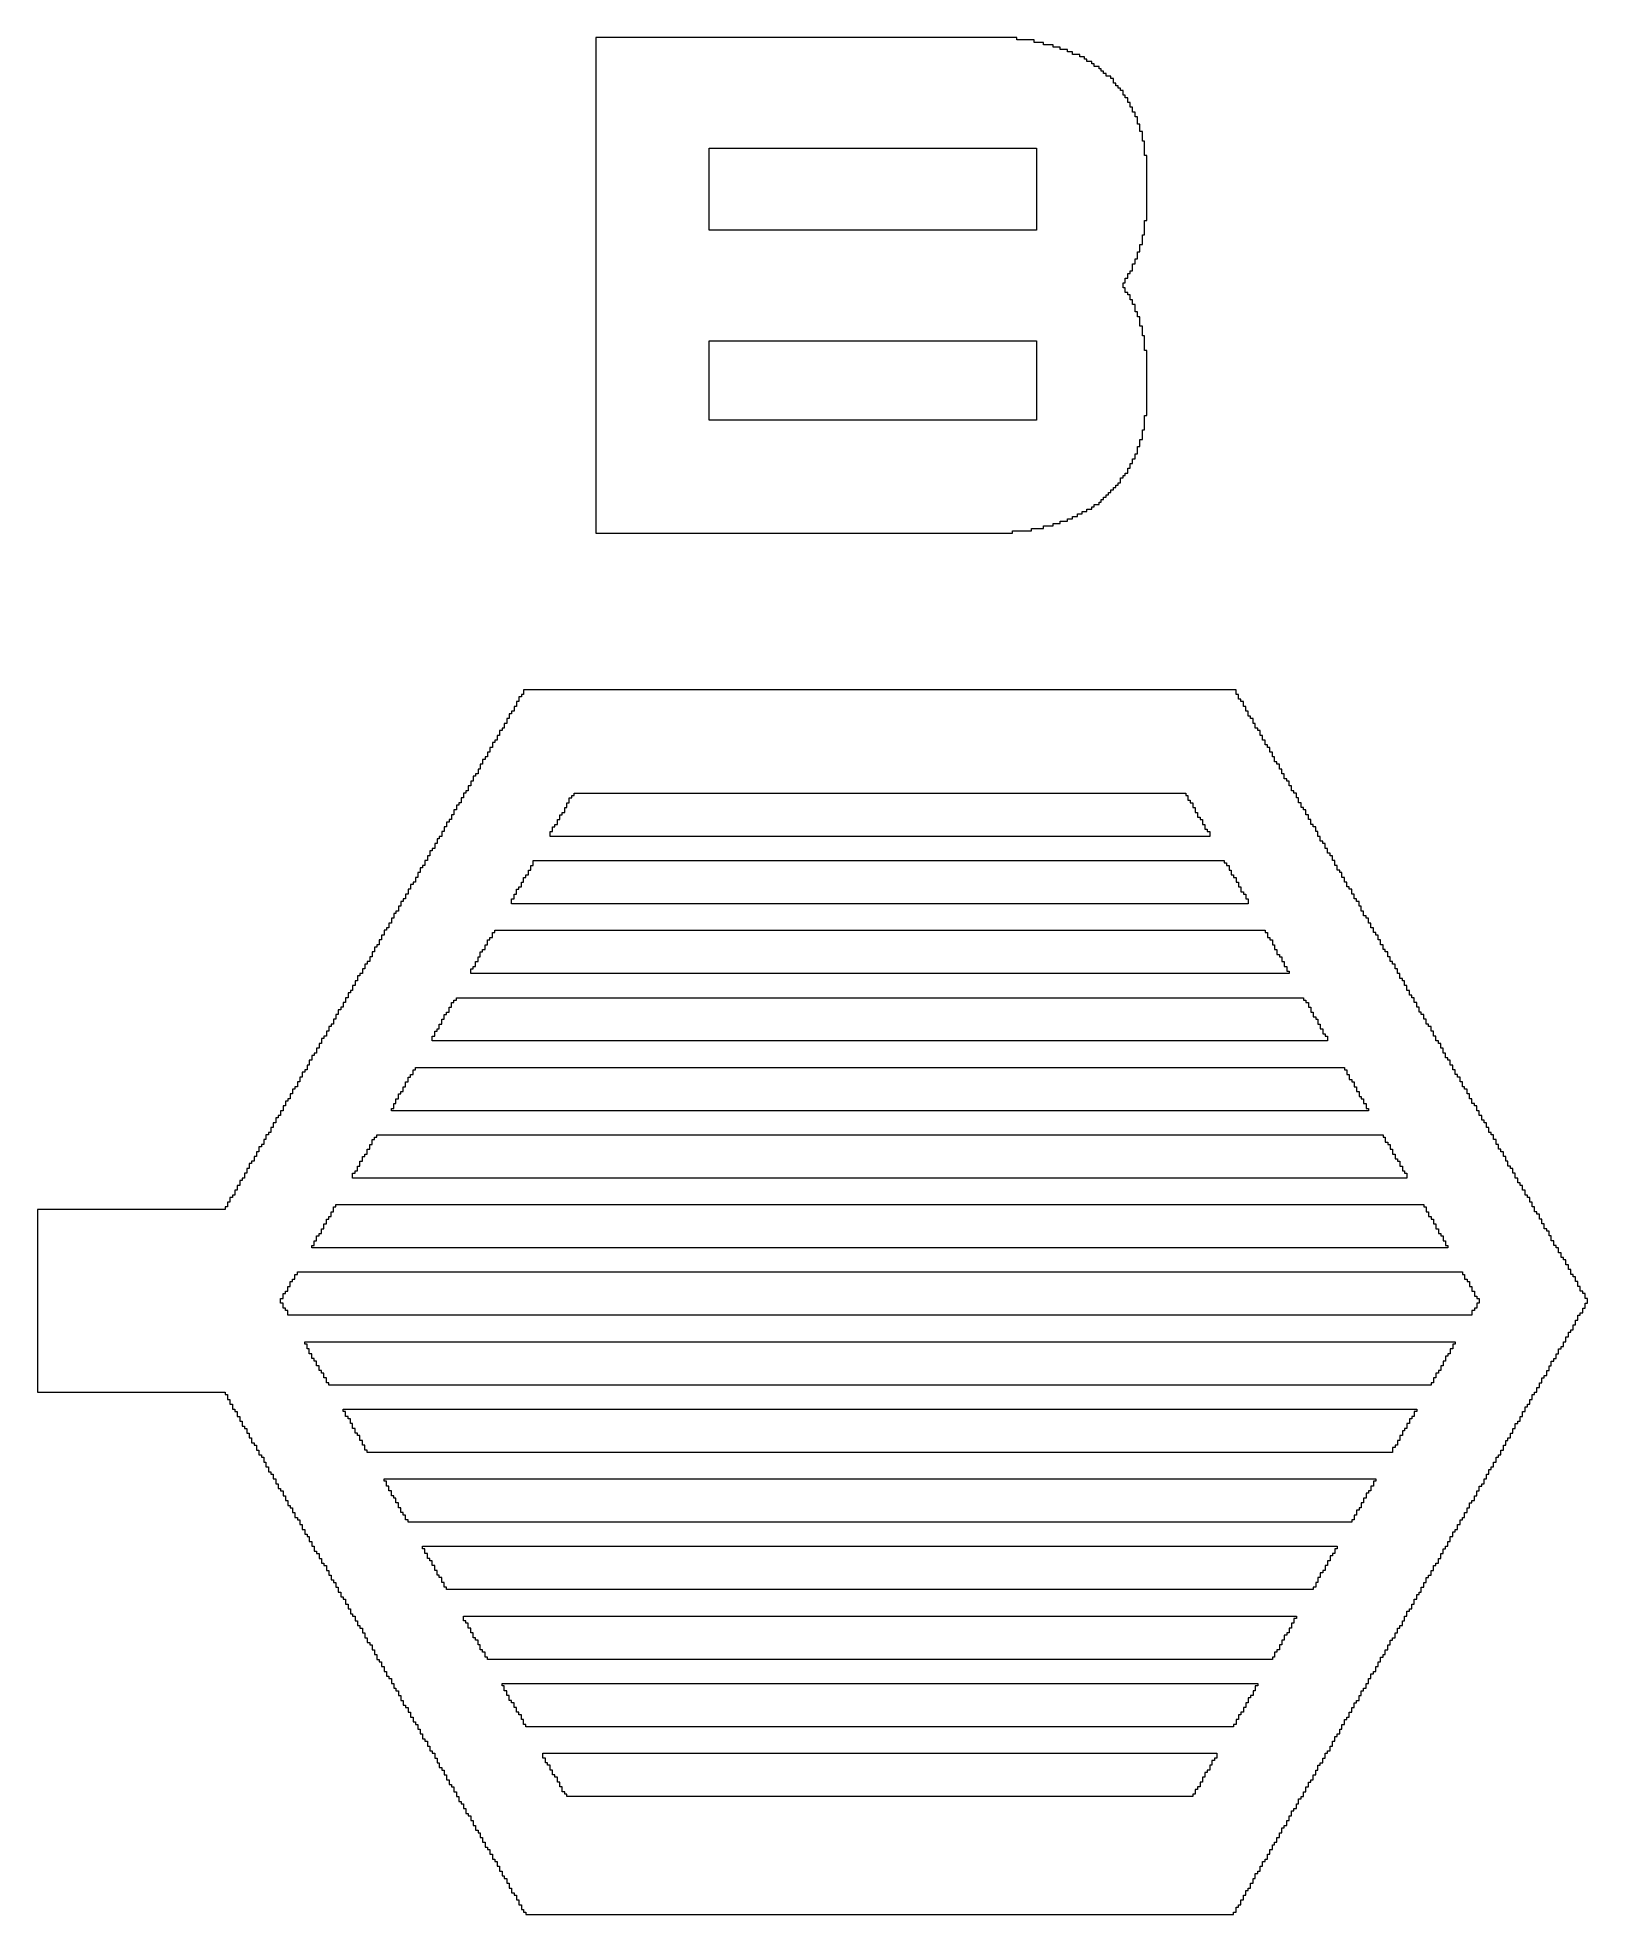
# Model space of a CAD drawing. Header units: millimetres. Extents: x 84.6 to 98.2, y -131.9 to -115.4.
import ezdxf

# ---------------------------------------------------------------- set-up
doc = ezdxf.new("R2010")
doc.units = ezdxf.units.MM
doc.header["$MEASUREMENT"] = 0
doc.layers.add('Layer 1', color=7, linetype='Continuous', lineweight=0)

msp = doc.modelspace()

# ---------------------------------------------------------------- linework, layer by layer
at = {"layer": 'Layer 1', "color": 18, "lineweight": 9, "true_color": 0x000000}
for points, knots in [([(89.498, -115.432), (89.498, -115.432), (89.498, -115.411), (89.498, -115.411), (89.498, -115.411), (89.498, -115.39), (89.498, -115.39), (89.498, -115.39), (89.498, -115.39), (89.498, -115.39), (89.498, -115.39), (89.498, -115.368), (89.498, -115.368), (89.498, -115.368), (93.201, -115.368), (93.201, -115.368), (93.201, -115.368), (93.201, -115.39), (93.201, -115.39), (93.201, -115.39), (93.351, -115.39), (93.351, -115.39), (93.351, -115.39), (93.351, -115.411), (93.351, -115.411), (93.351, -115.411), (93.435, -115.411), (93.435, -115.411), (93.435, -115.411), (93.435, -115.432), (93.435, -115.432), (93.435, -115.432), (93.519, -115.432), (93.519, -115.432), (93.519, -115.432), (93.519, -115.453), (93.519, -115.453), (93.519, -115.453), (93.582, -115.453), (93.582, -115.453), (93.582, -115.453), (93.582, -115.474), (93.582, -115.474), (93.582, -115.474), (93.646, -115.474), (93.646, -115.474), (93.646, -115.474), (93.646, -115.495), (93.646, -115.495), (93.646, -115.495), (93.689, -115.495), (93.689, -115.495), (93.689, -115.495), (93.689, -115.517), (93.689, -115.517), (93.689, -115.517), (93.753, -115.517), (93.753, -115.517), (93.753, -115.517), (93.753, -115.538), (93.753, -115.538), (93.753, -115.538), (93.796, -115.538), (93.796, -115.538), (93.796, -115.538), (93.796, -115.559), (93.796, -115.559), (93.796, -115.559), (93.816, -115.559), (93.816, -115.559), (93.816, -115.559), (93.816, -115.58), (93.816, -115.58), (93.816, -115.58), (93.859, -115.58), (93.859, -115.58), (93.859, -115.58), (93.859, -115.601), (93.859, -115.601), (93.859, -115.601), (93.88, -115.601), (93.88, -115.601), (93.88, -115.601), (93.88, -115.622), (93.88, -115.622), (93.88, -115.622), (93.923, -115.622), (93.923, -115.622), (93.923, -115.622), (93.923, -115.644), (93.923, -115.644), (93.923, -115.644), (93.943, -115.644), (93.943, -115.644), (93.943, -115.644), (93.943, -115.665), (93.943, -115.665), (93.943, -115.665), (93.963, -115.665), (93.963, -115.665), (93.963, -115.665), (93.963, -115.686), (93.963, -115.686), (93.963, -115.686), (93.986, -115.686), (93.986, -115.686), (93.986, -115.686), (93.986, -115.707), (93.986, -115.707), (93.986, -115.707), (94.027, -115.707), (94.027, -115.707), (94.027, -115.707), (94.027, -115.728), (94.027, -115.728), (94.027, -115.728), (94.05, -115.728), (94.05, -115.728), (94.05, -115.728), (94.05, -115.749), (94.05, -115.749), (94.05, -115.749), (94.05, -115.771), (94.05, -115.771), (94.05, -115.771), (94.07, -115.771), (94.07, -115.771), (94.07, -115.771), (94.07, -115.792), (94.07, -115.792), (94.07, -115.792), (94.09, -115.792), (94.09, -115.792), (94.09, -115.792), (94.09, -115.813), (94.09, -115.813), (94.09, -115.813), (94.113, -115.813), (94.113, -115.813), (94.113, -115.813), (94.113, -115.834), (94.113, -115.834), (94.113, -115.834), (94.134, -115.834), (94.134, -115.834), (94.134, -115.834), (94.134, -115.855), (94.134, -115.855), (94.134, -115.855), (94.134, -115.876), (94.134, -115.876), (94.134, -115.876), (94.154, -115.876), (94.154, -115.876), (94.154, -115.876), (94.154, -115.898), (94.154, -115.898), (94.154, -115.898), (94.177, -115.898), (94.177, -115.898), (94.177, -115.898), (94.177, -115.919), (94.177, -115.919), (94.177, -115.919), (94.177, -115.94), (94.177, -115.94), (94.177, -115.94), (94.197, -115.94), (94.197, -115.94), (94.197, -115.94), (94.197, -115.961), (94.197, -115.961), (94.197, -115.961), (94.197, -115.982), (94.197, -115.982), (94.197, -115.982), (94.217, -115.982), (94.217, -115.982), (94.217, -115.982), (94.217, -116.003), (94.217, -116.003), (94.217, -116.003), (94.217, -116.025), (94.217, -116.025), (94.217, -116.025), (94.24, -116.025), (94.24, -116.025), (94.24, -116.025), (94.24, -116.046), (94.24, -116.046), (94.24, -116.046), (94.24, -116.067), (94.24, -116.067), (94.24, -116.067), (94.261, -116.067), (94.261, -116.067), (94.261, -116.067), (94.261, -116.088), (94.261, -116.088), (94.261, -116.088), (94.261, -116.109), (94.261, -116.109), (94.261, -116.109), (94.261, -116.13), (94.261, -116.13), (94.261, -116.13), (94.281, -116.13), (94.281, -116.13), (94.281, -116.13), (94.281, -116.152), (94.281, -116.152), (94.281, -116.152), (94.281, -116.173), (94.281, -116.173), (94.281, -116.173), (94.281, -116.194), (94.281, -116.194), (94.281, -116.194), (94.304, -116.194), (94.304, -116.194), (94.304, -116.194), (94.304, -116.215), (94.304, -116.215), (94.304, -116.215), (94.304, -116.236), (94.304, -116.236), (94.304, -116.236), (94.304, -116.257), (94.304, -116.257), (94.304, -116.257), (94.304, -116.279), (94.304, -116.279), (94.304, -116.279), (94.324, -116.279), (94.324, -116.279), (94.324, -116.279), (94.324, -116.3), (94.324, -116.3), (94.324, -116.3), (94.324, -116.321), (94.324, -116.321), (94.324, -116.321), (94.324, -116.342), (94.324, -116.342), (94.324, -116.342), (94.324, -116.342), (94.324, -116.342), (94.324, -116.342), (94.324, -116.363), (94.324, -116.363), (94.324, -116.363), (94.324, -116.384), (94.324, -116.384), (94.324, -116.384), (94.324, -116.406), (94.324, -116.406), (94.324, -116.406), (94.344, -116.406), (94.344, -116.406), (94.344, -116.406), (94.344, -116.427), (94.344, -116.427), (94.344, -116.427), (94.344, -116.448), (94.344, -116.448), (94.344, -116.448), (94.344, -116.469), (94.344, -116.469), (94.344, -116.469), (94.344, -116.49), (94.344, -116.49), (94.344, -116.49), (94.344, -116.511), (94.344, -116.511), (94.344, -116.511), (94.344, -116.533), (94.344, -116.533), (94.344, -116.533), (94.344, -116.554), (94.344, -116.554), (94.344, -116.554), (94.344, -116.575), (94.344, -116.575), (94.344, -116.575), (94.344, -116.596), (94.344, -116.596), (94.344, -116.596), (94.344, -116.617), (94.344, -116.617), (94.344, -116.617), (94.344, -116.638), (94.344, -116.638), (94.344, -116.638), (94.344, -116.66), (94.344, -116.66), (94.344, -116.66), (94.344, -116.681), (94.344, -116.681), (94.344, -116.681), (94.344, -116.702), (94.344, -116.702), (94.344, -116.702), (94.344, -116.723), (94.344, -116.723), (94.344, -116.723), (94.344, -116.744), (94.344, -116.744), (94.344, -116.744), (94.344, -116.765), (94.344, -116.765), (94.344, -116.765), (94.344, -116.787), (94.344, -116.787), (94.344, -116.787), (94.344, -116.808), (94.344, -116.808), (94.344, -116.808), (94.344, -116.829), (94.344, -116.829), (94.344, -116.829), (94.344, -116.85), (94.344, -116.85), (94.344, -116.85), (94.344, -116.871), (94.344, -116.871), (94.344, -116.871), (94.344, -116.892), (94.344, -116.892), (94.344, -116.892), (94.344, -116.914), (94.344, -116.914), (94.344, -116.914), (94.344, -116.935), (94.344, -116.935), (94.344, -116.935), (94.344, -116.956), (94.344, -116.956), (94.344, -116.956), (94.344, -116.977), (94.344, -116.977), (94.344, -116.977), (94.324, -116.977), (94.324, -116.977), (94.324, -116.977), (94.324, -116.998), (94.324, -116.998), (94.324, -116.998), (94.324, -117.019), (94.324, -117.019), (94.324, -117.019), (94.324, -117.041), (94.324, -117.041), (94.324, -117.041), (94.324, -117.062), (94.324, -117.062), (94.324, -117.062), (94.324, -117.062), (94.324, -117.062), (94.324, -117.062), (94.324, -117.083), (94.324, -117.083), (94.324, -117.083), (94.324, -117.104), (94.324, -117.104), (94.324, -117.104), (94.304, -117.104), (94.304, -117.104), (94.304, -117.104), (94.304, -117.125), (94.304, -117.125), (94.304, -117.125), (94.304, -117.146), (94.304, -117.146), (94.304, -117.146), (94.304, -117.168), (94.304, -117.168), (94.304, -117.168), (94.304, -117.189), (94.304, -117.189), (94.304, -117.189), (94.281, -117.189), (94.281, -117.189), (94.281, -117.189), (94.281, -117.21), (94.281, -117.21), (94.281, -117.21), (94.281, -117.231), (94.281, -117.231), (94.281, -117.231), (94.281, -117.252), (94.281, -117.252), (94.281, -117.252), (94.261, -117.252), (94.261, -117.252), (94.261, -117.252), (94.261, -117.273), (94.261, -117.273), (94.261, -117.273), (94.261, -117.295), (94.261, -117.295), (94.261, -117.295), (94.261, -117.316), (94.261, -117.316), (94.261, -117.316), (94.24, -117.316), (94.24, -117.316), (94.24, -117.316), (94.24, -117.337), (94.24, -117.337), (94.24, -117.337), (94.24, -117.358), (94.24, -117.358), (94.24, -117.358), (94.217, -117.358), (94.217, -117.358), (94.217, -117.358), (94.217, -117.379), (94.217, -117.379), (94.217, -117.379), (94.217, -117.4), (94.217, -117.4), (94.217, -117.4), (94.217, -117.422), (94.217, -117.422), (94.217, -117.422), (94.197, -117.422), (94.197, -117.422), (94.197, -117.422), (94.197, -117.443), (94.197, -117.443), (94.197, -117.443), (94.177, -117.443), (94.177, -117.443), (94.177, -117.443), (94.177, -117.464), (94.177, -117.464), (94.177, -117.464), (94.177, -117.485), (94.177, -117.485), (94.177, -117.485), (94.154, -117.485), (94.154, -117.485), (94.154, -117.485), (94.154, -117.506), (94.154, -117.506), (94.154, -117.506), (94.154, -117.527), (94.154, -117.527), (94.154, -117.527), (94.134, -117.527), (94.134, -117.527), (94.134, -117.527), (94.134, -117.549), (94.134, -117.549), (94.134, -117.549), (94.134, -117.57), (94.134, -117.57), (94.134, -117.57), (94.154, -117.57), (94.154, -117.57), (94.154, -117.57), (94.154, -117.591), (94.154, -117.591), (94.154, -117.591), (94.154, -117.612), (94.154, -117.612), (94.154, -117.612), (94.177, -117.612), (94.177, -117.612), (94.177, -117.612), (94.177, -117.633), (94.177, -117.633), (94.177, -117.633), (94.197, -117.633), (94.197, -117.633), (94.197, -117.633), (94.197, -117.654), (94.197, -117.654), (94.197, -117.654), (94.197, -117.676), (94.197, -117.676), (94.197, -117.676), (94.217, -117.676), (94.217, -117.676), (94.217, -117.676), (94.217, -117.697), (94.217, -117.697), (94.217, -117.697), (94.217, -117.718), (94.217, -117.718), (94.217, -117.718), (94.24, -117.718), (94.24, -117.718), (94.24, -117.718), (94.24, -117.739), (94.24, -117.739), (94.24, -117.739), (94.24, -117.76), (94.24, -117.76), (94.24, -117.76), (94.24, -117.781), (94.24, -117.781), (94.24, -117.781), (94.261, -117.781), (94.261, -117.781), (94.261, -117.781), (94.261, -117.803), (94.261, -117.803), (94.261, -117.803), (94.261, -117.824), (94.261, -117.824), (94.261, -117.824), (94.281, -117.824), (94.281, -117.824), (94.281, -117.824), (94.281, -117.845), (94.281, -117.845), (94.281, -117.845), (94.281, -117.866), (94.281, -117.866), (94.281, -117.866), (94.281, -117.887), (94.281, -117.887), (94.281, -117.887), (94.281, -117.908), (94.281, -117.908), (94.281, -117.908), (94.304, -117.908), (94.304, -117.908), (94.304, -117.908), (94.304, -117.93), (94.304, -117.93), (94.304, -117.93), (94.304, -117.951), (94.304, -117.951), (94.304, -117.951), (94.304, -117.972), (94.304, -117.972), (94.304, -117.972), (94.304, -117.993), (94.304, -117.993), (94.304, -117.993), (94.324, -117.993), (94.324, -117.993), (94.324, -117.993), (94.324, -118.014), (94.324, -118.014), (94.324, -118.014), (94.324, -118.035), (94.324, -118.035), (94.324, -118.035), (94.324, -118.035), (94.324, -118.035), (94.324, -118.035), (94.324, -118.057), (94.324, -118.057), (94.324, -118.057), (94.324, -118.078), (94.324, -118.078), (94.324, -118.078), (94.324, -118.099), (94.324, -118.099), (94.324, -118.099), (94.324, -118.12), (94.324, -118.12), (94.324, -118.12), (94.344, -118.12), (94.344, -118.12), (94.344, -118.12), (94.344, -118.141), (94.344, -118.141), (94.344, -118.141), (94.344, -118.162), (94.344, -118.162), (94.344, -118.162), (94.344, -118.184), (94.344, -118.184), (94.344, -118.184), (94.344, -118.205), (94.344, -118.205), (94.344, -118.205), (94.344, -118.226), (94.344, -118.226), (94.344, -118.226), (94.344, -118.247), (94.344, -118.247), (94.344, -118.247), (94.344, -118.268), (94.344, -118.268), (94.344, -118.268), (94.344, -118.289), (94.344, -118.289), (94.344, -118.289), (94.344, -118.311), (94.344, -118.311), (94.344, -118.311), (94.344, -118.332), (94.344, -118.332), (94.344, -118.332), (94.344, -118.353), (94.344, -118.353), (94.344, -118.353), (94.344, -118.374), (94.344, -118.374), (94.344, -118.374), (94.344, -118.395), (94.344, -118.395), (94.344, -118.395), (94.344, -118.416), (94.344, -118.416), (94.344, -118.416), (94.344, -118.438), (94.344, -118.438), (94.344, -118.438), (94.344, -118.459), (94.344, -118.459), (94.344, -118.459), (94.344, -118.48), (94.344, -118.48), (94.344, -118.48), (94.344, -118.501), (94.344, -118.501), (94.344, -118.501), (94.344, -118.522), (94.344, -118.522), (94.344, -118.522), (94.344, -118.543), (94.344, -118.543), (94.344, -118.543), (94.344, -118.565), (94.344, -118.565), (94.344, -118.565), (94.344, -118.586), (94.344, -118.586), (94.344, -118.586), (94.344, -118.607), (94.344, -118.607), (94.344, -118.607), (94.344, -118.628), (94.344, -118.628), (94.344, -118.628), (94.344, -118.649), (94.344, -118.649), (94.344, -118.649), (94.344, -118.67), (94.344, -118.67), (94.344, -118.67), (94.344, -118.692), (94.344, -118.692), (94.344, -118.692), (94.324, -118.692), (94.324, -118.692), (94.324, -118.692), (94.324, -118.713), (94.324, -118.713), (94.324, -118.713), (94.324, -118.734), (94.324, -118.734), (94.324, -118.734), (94.324, -118.734), (94.324, -118.734), (94.324, -118.734), (94.324, -118.755), (94.324, -118.755), (94.324, -118.755), (94.324, -118.776), (94.324, -118.776), (94.324, -118.776), (94.324, -118.797), (94.324, -118.797), (94.324, -118.797), (94.324, -118.819), (94.324, -118.819), (94.324, -118.819), (94.304, -118.819), (94.304, -118.819), (94.304, -118.819), (94.304, -118.84), (94.304, -118.84), (94.304, -118.84), (94.304, -118.861), (94.304, -118.861), (94.304, -118.861), (94.304, -118.882), (94.304, -118.882), (94.304, -118.882), (94.304, -118.903), (94.304, -118.903), (94.304, -118.903), (94.281, -118.903), (94.281, -118.903), (94.281, -118.903), (94.281, -118.924), (94.281, -118.924), (94.281, -118.924), (94.281, -118.946), (94.281, -118.946), (94.281, -118.946), (94.281, -118.967), (94.281, -118.967), (94.281, -118.967), (94.261, -118.967), (94.261, -118.967), (94.261, -118.967), (94.261, -118.988), (94.261, -118.988), (94.261, -118.988), (94.261, -119.009), (94.261, -119.009), (94.261, -119.009), (94.261, -119.03), (94.261, -119.03), (94.261, -119.03), (94.24, -119.03), (94.24, -119.03), (94.24, -119.03), (94.24, -119.051), (94.24, -119.051), (94.24, -119.051), (94.24, -119.073), (94.24, -119.073), (94.24, -119.073), (94.217, -119.073), (94.217, -119.073), (94.217, -119.073), (94.217, -119.094), (94.217, -119.094), (94.217, -119.094), (94.217, -119.115), (94.217, -119.115), (94.217, -119.115), (94.197, -119.115), (94.197, -119.115), (94.197, -119.115), (94.197, -119.136), (94.197, -119.136), (94.197, -119.136), (94.197, -119.157), (94.197, -119.157), (94.197, -119.157), (94.177, -119.157), (94.177, -119.157), (94.177, -119.157), (94.177, -119.178), (94.177, -119.178), (94.177, -119.178), (94.177, -119.2), (94.177, -119.2), (94.177, -119.2), (94.154, -119.2), (94.154, -119.2), (94.154, -119.2), (94.154, -119.221), (94.154, -119.221), (94.154, -119.221), (94.134, -119.221), (94.134, -119.221), (94.134, -119.221), (94.134, -119.242), (94.134, -119.242), (94.134, -119.242), (94.113, -119.242), (94.113, -119.242), (94.113, -119.242), (94.113, -119.263), (94.113, -119.263), (94.113, -119.263), (94.113, -119.284), (94.113, -119.284), (94.113, -119.284), (94.09, -119.284), (94.09, -119.284), (94.09, -119.284), (94.09, -119.305), (94.09, -119.305), (94.09, -119.305), (94.07, -119.305), (94.07, -119.305), (94.07, -119.305), (94.07, -119.327), (94.07, -119.327), (94.07, -119.327), (94.05, -119.327), (94.05, -119.327), (94.05, -119.327), (94.05, -119.348), (94.05, -119.348), (94.05, -119.348), (94.027, -119.348), (94.027, -119.348), (94.027, -119.348), (94.027, -119.369), (94.027, -119.369), (94.027, -119.369), (94.007, -119.369), (94.007, -119.369), (94.007, -119.369), (94.007, -119.39), (94.007, -119.39), (94.007, -119.39), (93.986, -119.39), (93.986, -119.39), (93.986, -119.39), (93.986, -119.411), (93.986, -119.411), (93.986, -119.411), (93.963, -119.411), (93.963, -119.411), (93.963, -119.411), (93.963, -119.432), (93.963, -119.432), (93.963, -119.432), (93.943, -119.432), (93.943, -119.432), (93.943, -119.432), (93.943, -119.454), (93.943, -119.454), (93.943, -119.454), (93.923, -119.454), (93.923, -119.454), (93.923, -119.454), (93.923, -119.475), (93.923, -119.475), (93.923, -119.475), (93.88, -119.475), (93.88, -119.475), (93.88, -119.475), (93.88, -119.496), (93.88, -119.496), (93.88, -119.496), (93.859, -119.496), (93.859, -119.496), (93.859, -119.496), (93.859, -119.517), (93.859, -119.517), (93.859, -119.517), (93.816, -119.517), (93.816, -119.517), (93.816, -119.517), (93.816, -119.538), (93.816, -119.538), (93.816, -119.538), (93.773, -119.538), (93.773, -119.538), (93.773, -119.538), (93.773, -119.559), (93.773, -119.559), (93.773, -119.559), (93.732, -119.559), (93.732, -119.559), (93.732, -119.559), (93.732, -119.581), (93.732, -119.581), (93.732, -119.581), (93.689, -119.581), (93.689, -119.581), (93.689, -119.581), (93.689, -119.602), (93.689, -119.602), (93.689, -119.602), (93.646, -119.602), (93.646, -119.602), (93.646, -119.602), (93.646, -119.623), (93.646, -119.623), (93.646, -119.623), (93.582, -119.623), (93.582, -119.623), (93.582, -119.623), (93.582, -119.644), (93.582, -119.644), (93.582, -119.644), (93.519, -119.644), (93.519, -119.644), (93.519, -119.644), (93.519, -119.665), (93.519, -119.665), (93.519, -119.665), (93.435, -119.665), (93.435, -119.665), (93.435, -119.665), (93.435, -119.686), (93.435, -119.686), (93.435, -119.686), (93.328, -119.686), (93.328, -119.686), (93.328, -119.686), (93.328, -119.708), (93.328, -119.708), (93.328, -119.708), (93.161, -119.708), (93.161, -119.708), (93.161, -119.708), (93.161, -119.729), (93.161, -119.729), (93.161, -119.729), (89.498, -119.729), (89.498, -119.729), (89.498, -119.729), (89.498, -119.708), (89.498, -119.708), (89.498, -119.708), (89.498, -119.686), (89.498, -119.686), (89.498, -119.686), (89.498, -119.686), (89.498, -119.686), (89.498, -119.686), (89.498, -119.665), (89.498, -119.665), (89.498, -119.665), (89.498, -119.665), (89.498, -119.665), (89.498, -119.665), (89.498, -119.644), (89.498, -119.644), (89.498, -119.644), (89.498, -119.644), (89.498, -119.644), (89.498, -119.644), (89.498, -119.623), (89.498, -119.623), (89.498, -119.623), (89.498, -119.623), (89.498, -119.623), (89.498, -119.623), (89.498, -119.602), (89.498, -119.602), (89.498, -119.602), (89.498, -119.602), (89.498, -119.602), (89.498, -119.602), (89.498, -119.581), (89.498, -119.581), (89.498, -119.581), (89.498, -119.559), (89.498, -119.559), (89.498, -119.559), (89.498, -119.538), (89.498, -119.538), (89.498, -119.538), (89.498, -119.517), (89.498, -119.517), (89.498, -119.517), (89.498, -119.496), (89.498, -119.496), (89.498, -119.496), (89.498, -119.496), (89.498, -119.496), (89.498, -119.496), (89.498, -119.475), (89.498, -119.475), (89.498, -119.475), (89.498, -119.454), (89.498, -119.454), (89.498, -119.454), (89.498, -119.454), (89.498, -119.454), (89.498, -119.454), (89.498, -119.432), (89.498, -119.432), (89.498, -119.432), (89.498, -119.432), (89.498, -119.432), (89.498, -119.432), (89.498, -119.411), (89.498, -119.411), (89.498, -119.411), (89.498, -119.411), (89.498, -119.411), (89.498, -119.411), (89.498, -119.39), (89.498, -119.39), (89.498, -119.39), (89.498, -119.39), (89.498, -119.39), (89.498, -119.39), (89.498, -119.369), (89.498, -119.369), (89.498, -119.369), (89.498, -119.369), (89.498, -119.369), (89.498, -119.369), (89.498, -119.348), (89.498, -119.348), (89.498, -119.348), (89.498, -119.348), (89.498, -119.348), (89.498, -119.348), (89.498, -119.327), (89.498, -119.327), (89.498, -119.327), (89.498, -119.327), (89.498, -119.327), (89.498, -119.327), (89.498, -119.305), (89.498, -119.305), (89.498, -119.305), (89.498, -119.305), (89.498, -119.305), (89.498, -119.305), (89.498, -119.284), (89.498, -119.284), (89.498, -119.284), (89.498, -119.284), (89.498, -119.284), (89.498, -119.284), (89.498, -119.263), (89.498, -119.263), (89.498, -119.263), (89.498, -119.242), (89.498, -119.242), (89.498, -119.242), (89.498, -119.242), (89.498, -119.242), (89.498, -119.242), (89.498, -119.221), (89.498, -119.221), (89.498, -119.221), (89.498, -119.221), (89.498, -119.221), (89.498, -119.221), (89.498, -119.2), (89.498, -119.2), (89.498, -119.2), (89.498, -119.2), (89.498, -119.2), (89.498, -119.2), (89.498, -119.178), (89.498, -119.178), (89.498, -119.178), (89.498, -119.157), (89.498, -119.157), (89.498, -119.157), (89.498, -119.157), (89.498, -119.157), (89.498, -119.157), (89.498, -119.136), (89.498, -119.136), (89.498, -119.136), (89.498, -119.115), (89.498, -119.115), (89.498, -119.115), (89.498, -119.115), (89.498, -119.115), (89.498, -119.115), (89.498, -119.094), (89.498, -119.094), (89.498, -119.094), (89.498, -119.073), (89.498, -119.073), (89.498, -119.073), (89.498, -119.073), (89.498, -119.073), (89.498, -119.073), (89.498, -119.051), (89.498, -119.051), (89.498, -119.051), (89.498, -119.03), (89.498, -119.03), (89.498, -119.03), (89.498, -119.03), (89.498, -119.03), (89.498, -119.03), (89.498, -119.009), (89.498, -119.009), (89.498, -119.009), (89.498, -118.988), (89.498, -118.988), (89.498, -118.988), (89.498, -118.967), (89.498, -118.967), (89.498, -118.967), (89.498, -118.967), (89.498, -118.967), (89.498, -118.967), (89.498, -118.946), (89.498, -118.946), (89.498, -118.946), (89.498, -118.924), (89.498, -118.924), (89.498, -118.924), (89.498, -118.903), (89.498, -118.903), (89.498, -118.903), (89.498, -118.903), (89.498, -118.903), (89.498, -118.903), (89.498, -118.882), (89.498, -118.882), (89.498, -118.882), (89.498, -118.861), (89.498, -118.861), (89.498, -118.861), (89.498, -118.84), (89.498, -118.84), (89.498, -118.84), (89.498, -118.819), (89.498, -118.819), (89.498, -118.819), (89.498, -118.819), (89.498, -118.819), (89.498, -118.819), (89.498, -118.797), (89.498, -118.797), (89.498, -118.797), (89.498, -118.776), (89.498, -118.776), (89.498, -118.776), (89.498, -118.755), (89.498, -118.755), (89.498, -118.755), (89.498, -118.734), (89.498, -118.734), (89.498, -118.734), (89.498, -118.734), (89.498, -118.734), (89.498, -118.734), (89.498, -118.713), (89.498, -118.713), (89.498, -118.713), (89.498, -118.692), (89.498, -118.692), (89.498, -118.692), (89.498, -118.67), (89.498, -118.67), (89.498, -118.67), (89.498, -118.649), (89.498, -118.649), (89.498, -118.649), (89.498, -118.628), (89.498, -118.628), (89.498, -118.628), (89.498, -118.607), (89.498, -118.607), (89.498, -118.607), (89.498, -118.586), (89.498, -118.586), (89.498, -118.586), (89.498, -118.565), (89.498, -118.565), (89.498, -118.565), (89.498, -118.543), (89.498, -118.543), (89.498, -118.543), (89.498, -118.522), (89.498, -118.522), (89.498, -118.522), (89.498, -118.501), (89.498, -118.501), (89.498, -118.501), (89.498, -118.48), (89.498, -118.48), (89.498, -118.48), (89.498, -118.459), (89.498, -118.459), (89.498, -118.459), (89.498, -118.438), (89.498, -118.438), (89.498, -118.438), (89.498, -118.416), (89.498, -118.416), (89.498, -118.416), (89.498, -118.395), (89.498, -118.395), (89.498, -118.395), (89.498, -118.374), (89.498, -118.374), (89.498, -118.374), (89.498, -118.353), (89.498, -118.353), (89.498, -118.353), (89.498, -118.332), (89.498, -118.332), (89.498, -118.332), (89.498, -118.311), (89.498, -118.311), (89.498, -118.311), (89.498, -118.289), (89.498, -118.289), (89.498, -118.289), (89.498, -118.268), (89.498, -118.268), (89.498, -118.268), (89.498, -118.247), (89.498, -118.247), (89.498, -118.247), (89.498, -118.226), (89.498, -118.226), (89.498, -118.226), (89.498, -118.205), (89.498, -118.205), (89.498, -118.205), (89.498, -118.184), (89.498, -118.184), (89.498, -118.184), (89.498, -118.162), (89.498, -118.162), (89.498, -118.162), (89.498, -118.141), (89.498, -118.141), (89.498, -118.141), (89.498, -118.12), (89.498, -118.12), (89.498, -118.12), (89.498, -118.099), (89.498, -118.099), (89.498, -118.099), (89.498, -118.078), (89.498, -118.078), (89.498, -118.078), (89.498, -118.057), (89.498, -118.057), (89.498, -118.057), (89.498, -118.035), (89.498, -118.035), (89.498, -118.035), (89.498, -118.035), (89.498, -118.035), (89.498, -118.035), (89.498, -118.014), (89.498, -118.014), (89.498, -118.014), (89.498, -117.993), (89.498, -117.993), (89.498, -117.993), (89.498, -117.993), (89.498, -117.993), (89.498, -117.993), (89.498, -117.972), (89.498, -117.972), (89.498, -117.972), (89.498, -117.951), (89.498, -117.951), (89.498, -117.951), (89.498, -117.93), (89.498, -117.93), (89.498, -117.93), (89.498, -117.908), (89.498, -117.908), (89.498, -117.908), (89.498, -117.908), (89.498, -117.908), (89.498, -117.908), (89.498, -117.887), (89.498, -117.887), (89.498, -117.887), (89.498, -117.866), (89.498, -117.866), (89.498, -117.866), (89.498, -117.845), (89.498, -117.845), (89.498, -117.845), (89.498, -117.824), (89.498, -117.824), (89.498, -117.824), (89.498, -117.824), (89.498, -117.824), (89.498, -117.824), (89.498, -117.803), (89.498, -117.803), (89.498, -117.803), (89.498, -117.781), (89.498, -117.781), (89.498, -117.781), (89.498, -117.781), (89.498, -117.781), (89.498, -117.781), (89.498, -117.76), (89.498, -117.76), (89.498, -117.76), (89.498, -117.739), (89.498, -117.739), (89.498, -117.739), (89.498, -117.718), (89.498, -117.718), (89.498, -117.718), (89.498, -117.718), (89.498, -117.718), (89.498, -117.718), (89.498, -117.697), (89.498, -117.697), (89.498, -117.697), (89.498, -117.676), (89.498, -117.676), (89.498, -117.676), (89.498, -117.676), (89.498, -117.676), (89.498, -117.676), (89.498, -117.654), (89.498, -117.654), (89.498, -117.654), (89.498, -117.633), (89.498, -117.633), (89.498, -117.633), (89.498, -117.633), (89.498, -117.633), (89.498, -117.633), (89.498, -117.612), (89.498, -117.612), (89.498, -117.612), (89.498, -117.612), (89.498, -117.612), (89.498, -117.612), (89.498, -117.591), (89.498, -117.591), (89.498, -117.591), (89.498, -117.57), (89.498, -117.57), (89.498, -117.57), (89.498, -117.57), (89.498, -117.57), (89.498, -117.57), (89.498, -117.549), (89.498, -117.549), (89.498, -117.549), (89.498, -117.527), (89.498, -117.527), (89.498, -117.527), (89.498, -117.527), (89.498, -117.527), (89.498, -117.527), (89.498, -117.506), (89.498, -117.506), (89.498, -117.506), (89.498, -117.485), (89.498, -117.485), (89.498, -117.485), (89.498, -117.485), (89.498, -117.485), (89.498, -117.485), (89.498, -117.464), (89.498, -117.464), (89.498, -117.464), (89.498, -117.443), (89.498, -117.443), (89.498, -117.443), (89.498, -117.443), (89.498, -117.443), (89.498, -117.443), (89.498, -117.422), (89.498, -117.422), (89.498, -117.422), (89.498, -117.422), (89.498, -117.422), (89.498, -117.422), (89.498, -117.4), (89.498, -117.4), (89.498, -117.4), (89.498, -117.379), (89.498, -117.379), (89.498, -117.379), (89.498, -117.358), (89.498, -117.358), (89.498, -117.358), (89.498, -117.358), (89.498, -117.358), (89.498, -117.358), (89.498, -117.337), (89.498, -117.337), (89.498, -117.337), (89.498, -117.316), (89.498, -117.316), (89.498, -117.316), (89.498, -117.316), (89.498, -117.316), (89.498, -117.316), (89.498, -117.295), (89.498, -117.295), (89.498, -117.295), (89.498, -117.273), (89.498, -117.273), (89.498, -117.273), (89.498, -117.252), (89.498, -117.252), (89.498, -117.252), (89.498, -117.252), (89.498, -117.252), (89.498, -117.252), (89.498, -117.231), (89.498, -117.231), (89.498, -117.231), (89.498, -117.21), (89.498, -117.21), (89.498, -117.21), (89.498, -117.189), (89.498, -117.189), (89.498, -117.189), (89.498, -117.189), (89.498, -117.189), (89.498, -117.189), (89.498, -117.168), (89.498, -117.168), (89.498, -117.168), (89.498, -117.146), (89.498, -117.146), (89.498, -117.146), (89.498, -117.125), (89.498, -117.125), (89.498, -117.125), (89.498, -117.104), (89.498, -117.104), (89.498, -117.104), (89.498, -117.104), (89.498, -117.104), (89.498, -117.104), (89.498, -117.083), (89.498, -117.083), (89.498, -117.083), (89.498, -117.062), (89.498, -117.062), (89.498, -117.062), (89.498, -117.062), (89.498, -117.062), (89.498, -117.062), (89.498, -117.041), (89.498, -117.041), (89.498, -117.041), (89.498, -117.019), (89.498, -117.019), (89.498, -117.019), (89.498, -116.998), (89.498, -116.998), (89.498, -116.998), (89.498, -116.977), (89.498, -116.977), (89.498, -116.977), (89.498, -116.956), (89.498, -116.956), (89.498, -116.956), (89.498, -116.935), (89.498, -116.935), (89.498, -116.935), (89.498, -116.914), (89.498, -116.914), (89.498, -116.914), (89.498, -116.892), (89.498, -116.892), (89.498, -116.892), (89.498, -116.871), (89.498, -116.871), (89.498, -116.871), (89.498, -116.85), (89.498, -116.85), (89.498, -116.85), (89.498, -116.829), (89.498, -116.829), (89.498, -116.829), (89.498, -116.808), (89.498, -116.808), (89.498, -116.808), (89.498, -116.787), (89.498, -116.787), (89.498, -116.787), (89.498, -116.765), (89.498, -116.765), (89.498, -116.765), (89.498, -116.744), (89.498, -116.744), (89.498, -116.744), (89.498, -116.723), (89.498, -116.723), (89.498, -116.723), (89.498, -116.702), (89.498, -116.702), (89.498, -116.702), (89.498, -116.681), (89.498, -116.681), (89.498, -116.681), (89.498, -116.66), (89.498, -116.66), (89.498, -116.66), (89.498, -116.638), (89.498, -116.638), (89.498, -116.638), (89.498, -116.617), (89.498, -116.617), (89.498, -116.617), (89.498, -116.596), (89.498, -116.596), (89.498, -116.596), (89.498, -116.575), (89.498, -116.575), (89.498, -116.575), (89.498, -116.554), (89.498, -116.554), (89.498, -116.554), (89.498, -116.533), (89.498, -116.533), (89.498, -116.533), (89.498, -116.511), (89.498, -116.511), (89.498, -116.511), (89.498, -116.49), (89.498, -116.49), (89.498, -116.49), (89.498, -116.469), (89.498, -116.469), (89.498, -116.469), (89.498, -116.448), (89.498, -116.448), (89.498, -116.448), (89.498, -116.427), (89.498, -116.427), (89.498, -116.427), (89.498, -116.406), (89.498, -116.406), (89.498, -116.406), (89.498, -116.384), (89.498, -116.384), (89.498, -116.384), (89.498, -116.363), (89.498, -116.363), (89.498, -116.363), (89.498, -116.342), (89.498, -116.342), (89.498, -116.342), (89.498, -116.342), (89.498, -116.342), (89.498, -116.342), (89.498, -116.321), (89.498, -116.321), (89.498, -116.321), (89.498, -116.3), (89.498, -116.3), (89.498, -116.3), (89.498, -116.279), (89.498, -116.279), (89.498, -116.279), (89.498, -116.279), (89.498, -116.279), (89.498, -116.279), (89.498, -116.257), (89.498, -116.257), (89.498, -116.257), (89.498, -116.236), (89.498, -116.236), (89.498, -116.236), (89.498, -116.215), (89.498, -116.215), (89.498, -116.215), (89.498, -116.194), (89.498, -116.194), (89.498, -116.194), (89.498, -116.194), (89.498, -116.194), (89.498, -116.194), (89.498, -116.173), (89.498, -116.173), (89.498, -116.173), (89.498, -116.152), (89.498, -116.152), (89.498, -116.152), (89.498, -116.13), (89.498, -116.13), (89.498, -116.13), (89.498, -116.13), (89.498, -116.13), (89.498, -116.13), (89.498, -116.109), (89.498, -116.109), (89.498, -116.109), (89.498, -116.088), (89.498, -116.088), (89.498, -116.088), (89.498, -116.067), (89.498, -116.067), (89.498, -116.067), (89.498, -116.067), (89.498, -116.067), (89.498, -116.067), (89.498, -116.046), (89.498, -116.046), (89.498, -116.046), (89.498, -116.025), (89.498, -116.025), (89.498, -116.025), (89.498, -116.025), (89.498, -116.025), (89.498, -116.025), (89.498, -116.003), (89.498, -116.003), (89.498, -116.003), (89.498, -115.982), (89.498, -115.982), (89.498, -115.982), (89.498, -115.982), (89.498, -115.982), (89.498, -115.982), (89.498, -115.961), (89.498, -115.961), (89.498, -115.961), (89.498, -115.94), (89.498, -115.94), (89.498, -115.94), (89.498, -115.94), (89.498, -115.94), (89.498, -115.94), (89.498, -115.919), (89.498, -115.919), (89.498, -115.919), (89.498, -115.898), (89.498, -115.898), (89.498, -115.898), (89.498, -115.898), (89.498, -115.898), (89.498, -115.898), (89.498, -115.876), (89.498, -115.876), (89.498, -115.876), (89.498, -115.876), (89.498, -115.876), (89.498, -115.876), (89.498, -115.855), (89.498, -115.855), (89.498, -115.855), (89.498, -115.834), (89.498, -115.834), (89.498, -115.834), (89.498, -115.834), (89.498, -115.834), (89.498, -115.834), (89.498, -115.813), (89.498, -115.813), (89.498, -115.813), (89.498, -115.813), (89.498, -115.813), (89.498, -115.813), (89.498, -115.792), (89.498, -115.792), (89.498, -115.792), (89.498, -115.792), (89.498, -115.792), (89.498, -115.792), (89.498, -115.771), (89.498, -115.771), (89.498, -115.771), (89.498, -115.771), (89.498, -115.771), (89.498, -115.771), (89.498, -115.749), (89.498, -115.749), (89.498, -115.749), (89.498, -115.728), (89.498, -115.728), (89.498, -115.728), (89.498, -115.728), (89.498, -115.728), (89.498, -115.728), (89.498, -115.707), (89.498, -115.707), (89.498, -115.707), (89.498, -115.707), (89.498, -115.707), (89.498, -115.707), (89.498, -115.686), (89.498, -115.686), (89.498, -115.686), (89.498, -115.686), (89.498, -115.686), (89.498, -115.686), (89.498, -115.665), (89.498, -115.665), (89.498, -115.665), (89.498, -115.665), (89.498, -115.665), (89.498, -115.665), (89.498, -115.644), (89.498, -115.644), (89.498, -115.644), (89.498, -115.644), (89.498, -115.644), (89.498, -115.644), (89.498, -115.622), (89.498, -115.622), (89.498, -115.622), (89.498, -115.601), (89.498, -115.601), (89.498, -115.601), (89.498, -115.601), (89.498, -115.601), (89.498, -115.601), (89.498, -115.58), (89.498, -115.58), (89.498, -115.58), (89.498, -115.559), (89.498, -115.559), (89.498, -115.559), (89.498, -115.559), (89.498, -115.559), (89.498, -115.559), (89.498, -115.538), (89.498, -115.538), (89.498, -115.538), (89.498, -115.517), (89.498, -115.517), (89.498, -115.517), (89.498, -115.517), (89.498, -115.517), (89.498, -115.517), (89.498, -115.495), (89.498, -115.495), (89.498, -115.495), (89.498, -115.495), (89.498, -115.495), (89.498, -115.495), (89.498, -115.474), (89.498, -115.474), (89.498, -115.474), (89.498, -115.474), (89.498, -115.474), (89.498, -115.474), (89.498, -115.453), (89.498, -115.453), (89.498, -115.453), (89.498, -115.453), (89.498, -115.453), (89.498, -115.453), (89.498, -115.432), (89.498, -115.432), (89.498, -115.432), (89.498, -115.432), (89.498, -115.432)], [0, 0, 0, 0, 1, 1, 1, 2, 2, 2, 3, 3, 3, 4, 4, 4, 5, 5, 5, 6, 6, 6, 7, 7, 7, 8, 8, 8, 9, 9, 9, 10, 10, 10, 11, 11, 11, 12, 12, 12, 13, 13, 13, 14, 14, 14, 15, 15, 15, 16, 16, 16, 17, 17, 17, 18, 18, 18, 19, 19, 19, 20, 20, 20, 21, 21, 21, 22, 22, 22, 23, 23, 23, 24, 24, 24, 25, 25, 25, 26, 26, 26, 27, 27, 27, 28, 28, 28, 29, 29, 29, 30, 30, 30, 31, 31, 31, 32, 32, 32, 33, 33, 33, 34, 34, 34, 35, 35, 35, 36, 36, 36, 37, 37, 37, 38, 38, 38, 39, 39, 39, 40, 40, 40, 41, 41, 41, 42, 42, 42, 43, 43, 43, 44, 44, 44, 45, 45, 45, 46, 46, 46, 47, 47, 47, 48, 48, 48, 49, 49, 49, 50, 50, 50, 51, 51, 51, 52, 52, 52, 53, 53, 53, 54, 54, 54, 55, 55, 55, 56, 56, 56, 57, 57, 57, 58, 58, 58, 59, 59, 59, 60, 60, 60, 61, 61, 61, 62, 62, 62, 63, 63, 63, 64, 64, 64, 65, 65, 65, 66, 66, 66, 67, 67, 67, 68, 68, 68, 69, 69, 69, 70, 70, 70, 71, 71, 71, 72, 72, 72, 73, 73, 73, 74, 74, 74, 75, 75, 75, 76, 76, 76, 77, 77, 77, 78, 78, 78, 79, 79, 79, 80, 80, 80, 81, 81, 81, 82, 82, 82, 83, 83, 83, 84, 84, 84, 85, 85, 85, 86, 86, 86, 87, 87, 87, 88, 88, 88, 89, 89, 89, 90, 90, 90, 91, 91, 91, 92, 92, 92, 93, 93, 93, 94, 94, 94, 95, 95, 95, 96, 96, 96, 97, 97, 97, 98, 98, 98, 99, 99, 99, 100, 100, 100, 101, 101, 101, 102, 102, 102, 103, 103, 103, 104, 104, 104, 105, 105, 105, 106, 106, 106, 107, 107, 107, 108, 108, 108, 109, 109, 109, 110, 110, 110, 111, 111, 111, 112, 112, 112, 113, 113, 113, 114, 114, 114, 115, 115, 115, 116, 116, 116, 117, 117, 117, 118, 118, 118, 119, 119, 119, 120, 120, 120, 121, 121, 121, 122, 122, 122, 123, 123, 123, 124, 124, 124, 125, 125, 125, 126, 126, 126, 127, 127, 127, 128, 128, 128, 129, 129, 129, 130, 130, 130, 131, 131, 131, 132, 132, 132, 133, 133, 133, 134, 134, 134, 135, 135, 135, 136, 136, 136, 137, 137, 137, 138, 138, 138, 139, 139, 139, 140, 140, 140, 141, 141, 141, 142, 142, 142, 143, 143, 143, 144, 144, 144, 145, 145, 145, 146, 146, 146, 147, 147, 147, 148, 148, 148, 149, 149, 149, 150, 150, 150, 151, 151, 151, 152, 152, 152, 153, 153, 153, 154, 154, 154, 155, 155, 155, 156, 156, 156, 157, 157, 157, 158, 158, 158, 159, 159, 159, 160, 160, 160, 161, 161, 161, 162, 162, 162, 163, 163, 163, 164, 164, 164, 165, 165, 165, 166, 166, 166, 167, 167, 167, 168, 168, 168, 169, 169, 169, 170, 170, 170, 171, 171, 171, 172, 172, 172, 173, 173, 173, 174, 174, 174, 175, 175, 175, 176, 176, 176, 177, 177, 177, 178, 178, 178, 179, 179, 179, 180, 180, 180, 181, 181, 181, 182, 182, 182, 183, 183, 183, 184, 184, 184, 185, 185, 185, 186, 186, 186, 187, 187, 187, 188, 188, 188, 189, 189, 189, 190, 190, 190, 191, 191, 191, 192, 192, 192, 193, 193, 193, 194, 194, 194, 195, 195, 195, 196, 196, 196, 197, 197, 197, 198, 198, 198, 199, 199, 199, 200, 200, 200, 201, 201, 201, 202, 202, 202, 203, 203, 203, 204, 204, 204, 205, 205, 205, 206, 206, 206, 207, 207, 207, 208, 208, 208, 209, 209, 209, 210, 210, 210, 211, 211, 211, 212, 212, 212, 213, 213, 213, 214, 214, 214, 215, 215, 215, 216, 216, 216, 217, 217, 217, 218, 218, 218, 219, 219, 219, 220, 220, 220, 221, 221, 221, 222, 222, 222, 223, 223, 223, 224, 224, 224, 225, 225, 225, 226, 226, 226, 227, 227, 227, 228, 228, 228, 229, 229, 229, 230, 230, 230, 231, 231, 231, 232, 232, 232, 233, 233, 233, 234, 234, 234, 235, 235, 235, 236, 236, 236, 237, 237, 237, 238, 238, 238, 239, 239, 239, 240, 240, 240, 241, 241, 241, 242, 242, 242, 243, 243, 243, 244, 244, 244, 245, 245, 245, 246, 246, 246, 247, 247, 247, 248, 248, 248, 249, 249, 249, 250, 250, 250, 251, 251, 251, 252, 252, 252, 253, 253, 253, 254, 254, 254, 255, 255, 255, 256, 256, 256, 257, 257, 257, 258, 258, 258, 259, 259, 259, 260, 260, 260, 261, 261, 261, 262, 262, 262, 263, 263, 263, 264, 264, 264, 265, 265, 265, 266, 266, 266, 267, 267, 267, 268, 268, 268, 269, 269, 269, 270, 270, 270, 271, 271, 271, 272, 272, 272, 273, 273, 273, 274, 274, 274, 275, 275, 275, 276, 276, 276, 277, 277, 277, 278, 278, 278, 279, 279, 279, 280, 280, 280, 281, 281, 281, 282, 282, 282, 283, 283, 283, 284, 284, 284, 285, 285, 285, 286, 286, 286, 287, 287, 287, 288, 288, 288, 289, 289, 289, 290, 290, 290, 291, 291, 291, 292, 292, 292, 293, 293, 293, 294, 294, 294, 295, 295, 295, 296, 296, 296, 297, 297, 297, 298, 298, 298, 299, 299, 299, 300, 300, 300, 301, 301, 301, 302, 302, 302, 303, 303, 303, 304, 304, 304, 305, 305, 305, 306, 306, 306, 307, 307, 307, 308, 308, 308, 309, 309, 309, 310, 310, 310, 311, 311, 311, 312, 312, 312, 313, 313, 313, 314, 314, 314, 315, 315, 315, 316, 316, 316, 317, 317, 317, 318, 318, 318, 319, 319, 319, 320, 320, 320, 321, 321, 321, 322, 322, 322, 323, 323, 323, 324, 324, 324, 325, 325, 325, 326, 326, 326, 327, 327, 327, 328, 328, 328, 329, 329, 329, 330, 330, 330, 331, 331, 331, 332, 332, 332, 333, 333, 333, 334, 334, 334, 335, 335, 335, 336, 336, 336, 337, 337, 337, 338, 338, 338, 339, 339, 339, 340, 340, 340, 341, 341, 341, 342, 342, 342, 343, 343, 343, 344, 344, 344, 345, 345, 345, 346, 346, 346, 347, 347, 347, 348, 348, 348, 349, 349, 349, 350, 350, 350, 351, 351, 351, 352, 352, 352, 353, 353, 353, 354, 354, 354, 355, 355, 355, 356, 356, 356, 357, 357, 357, 358, 358, 358, 359, 359, 359, 360, 360, 360, 361, 361, 361, 362, 362, 362, 363, 363, 363, 364, 364, 364, 365, 365, 365, 366, 366, 366, 367, 367, 367, 368, 368, 368, 369, 369, 369, 370, 370, 370, 371, 371, 371, 372, 372, 372, 373, 373, 373, 374, 374, 374, 375, 375, 375, 376, 376, 376, 377, 377, 377, 378, 378, 378, 379, 379, 379, 380, 380, 380, 381, 381, 381, 382, 382, 382, 383, 383, 383, 384, 384, 384, 385, 385, 385, 386, 386, 386, 387, 387, 387, 388, 388, 388, 389, 389, 389, 390, 390, 390, 391, 391, 391, 392, 392, 392, 393, 393, 393, 394, 394, 394, 395, 395, 395, 396, 396, 396, 397, 397, 397, 398, 398, 398, 399, 399, 399, 400, 400, 400, 401, 401, 401, 402, 402, 402, 403, 403, 403, 404, 404, 404, 405, 405, 405, 406, 406, 406, 407, 407, 407, 408, 408, 408, 409, 409, 409, 410, 410, 410, 411, 411, 411, 412, 412, 412, 413, 413, 413, 414, 414, 414, 415, 415, 415, 416, 416, 416, 417, 417, 417, 418, 418, 418, 419, 419, 419, 420, 420, 420, 421, 421, 421, 422, 422, 422, 423, 423, 423, 424, 424, 424, 425, 425, 425, 426, 426, 426, 427, 427, 427, 428, 428, 428, 429, 429, 429, 430, 430, 430, 431, 431, 431, 432, 432, 432, 433, 433, 433, 434, 434, 434, 435, 435, 435, 436, 436, 436, 437, 437, 437, 438, 438, 438, 439, 439, 439, 440, 440, 440, 441, 441, 441, 442, 442, 442, 443, 443, 443, 444, 444, 444, 445, 445, 445, 446, 446, 446, 447, 447, 447, 448, 448, 448, 449, 449, 449, 450, 450, 450, 451, 451, 451, 452, 452, 452, 453, 453, 453, 454, 454, 454, 455, 455, 455, 456, 456, 456, 457, 457, 457, 458, 458, 458, 459, 459, 459, 460, 460, 460, 461, 461, 461, 462, 462, 462, 463, 463, 463, 464, 464, 464, 465, 465, 465, 466, 466, 466, 467, 467, 467, 468, 468, 468, 469, 469, 469, 470, 470, 470, 471, 471, 471, 472, 472, 472, 473, 473, 473, 474, 474, 474, 475, 475, 475, 476, 476, 476, 477, 477, 477, 478, 478, 478, 479, 479, 479, 480, 480, 480, 481, 481, 481, 482, 482, 482, 483, 483, 483, 484, 484, 484, 485, 485, 485, 486, 486, 486, 487, 487, 487, 488, 488, 488, 489, 489, 489, 490, 490, 490, 491, 491, 491, 492, 492, 492, 493, 493, 493, 494, 494, 494, 495, 495, 495, 496, 496, 496, 497, 497, 497, 498, 498, 498, 499, 499, 499, 500, 500, 500, 501, 501, 501, 502, 502, 502, 503, 503, 503, 504, 504, 504, 505, 505, 505, 506, 506, 506, 507, 507, 507, 508, 508, 508, 509, 509, 509, 510, 510, 510, 511, 511, 511, 512, 512, 512, 513, 513, 513, 514, 514, 514, 515, 515, 515, 516, 516, 516, 517, 517, 517, 518, 518, 518, 519, 519, 519, 520, 520, 520, 521, 521, 521, 522, 522, 522, 523, 523, 523, 524, 524, 524, 525, 525, 525, 526, 526, 526, 527, 527, 527, 528, 528, 528, 529, 529, 529, 530, 530, 530, 531, 531, 531, 532, 532, 532, 533, 533, 533, 534, 534, 534, 535, 535, 535, 536, 536, 536, 537, 537, 537, 538, 538, 538, 539, 539, 539, 540, 540, 540, 541, 541, 541, 542, 542, 542, 543, 543, 543, 544, 544, 544, 545, 545, 545, 546, 546, 546, 547, 547, 547, 548, 548, 548, 549, 549, 549, 550, 550, 550, 551, 551, 551, 552, 552, 552, 553, 553, 553, 554, 554, 554, 555, 555, 555, 556, 556, 556, 557, 557, 557, 558, 558, 558, 559, 559, 559, 560, 560, 560, 561, 561, 561, 562, 562, 562, 563, 563, 563, 564, 564, 564, 565, 565, 565, 566, 566, 566, 567, 567, 567, 568, 568, 568, 569, 569, 569, 570, 570, 570, 571, 571, 571, 572, 572, 572, 573, 573, 573, 574, 574, 574, 574]), ([(90.494, -116.363), (90.494, -116.363), (90.494, -116.384), (90.494, -116.384), (90.494, -116.384), (90.494, -116.406), (90.494, -116.406), (90.494, -116.406), (90.494, -116.427), (90.494, -116.427), (90.494, -116.427), (90.494, -116.448), (90.494, -116.448), (90.494, -116.448), (90.494, -116.469), (90.494, -116.469), (90.494, -116.469), (90.494, -116.49), (90.494, -116.49), (90.494, -116.49), (90.494, -116.511), (90.494, -116.511), (90.494, -116.511), (90.494, -116.533), (90.494, -116.533), (90.494, -116.533), (90.494, -116.554), (90.494, -116.554), (90.494, -116.554), (90.494, -116.575), (90.494, -116.575), (90.494, -116.575), (90.494, -116.596), (90.494, -116.596), (90.494, -116.596), (90.494, -116.617), (90.494, -116.617), (90.494, -116.617), (90.494, -116.638), (90.494, -116.638), (90.494, -116.638), (90.494, -116.66), (90.494, -116.66), (90.494, -116.66), (90.494, -116.681), (90.494, -116.681), (90.494, -116.681), (90.494, -116.702), (90.494, -116.702), (90.494, -116.702), (90.494, -116.723), (90.494, -116.723), (90.494, -116.723), (90.494, -116.744), (90.494, -116.744), (90.494, -116.744), (90.494, -116.765), (90.494, -116.765), (90.494, -116.765), (90.494, -116.787), (90.494, -116.787), (90.494, -116.787), (90.494, -116.808), (90.494, -116.808), (90.494, -116.808), (90.494, -116.829), (90.494, -116.829), (90.494, -116.829), (90.494, -116.85), (90.494, -116.85), (90.494, -116.85), (90.494, -116.871), (90.494, -116.871), (90.494, -116.871), (90.494, -116.892), (90.494, -116.892), (90.494, -116.892), (90.494, -116.914), (90.494, -116.914), (90.494, -116.914), (90.494, -116.935), (90.494, -116.935), (90.494, -116.935), (90.494, -116.956), (90.494, -116.956), (90.494, -116.956), (90.494, -116.977), (90.494, -116.977), (90.494, -116.977), (90.494, -116.998), (90.494, -116.998), (90.494, -116.998), (90.494, -117.019), (90.494, -117.019), (90.494, -117.019), (90.494, -117.041), (90.494, -117.041), (90.494, -117.041), (90.494, -117.062), (90.494, -117.062), (90.494, -117.062), (93.372, -117.062), (93.372, -117.062), (93.372, -117.062), (93.372, -117.041), (93.372, -117.041), (93.372, -117.041), (93.372, -117.019), (93.372, -117.019), (93.372, -117.019), (93.372, -116.998), (93.372, -116.998), (93.372, -116.998), (93.372, -116.977), (93.372, -116.977), (93.372, -116.977), (93.372, -116.977), (93.372, -116.977), (93.372, -116.977), (93.372, -116.956), (93.372, -116.956), (93.372, -116.956), (93.372, -116.935), (93.372, -116.935), (93.372, -116.935), (93.372, -116.914), (93.372, -116.914), (93.372, -116.914), (93.372, -116.892), (93.372, -116.892), (93.372, -116.892), (93.372, -116.871), (93.372, -116.871), (93.372, -116.871), (93.372, -116.85), (93.372, -116.85), (93.372, -116.85), (93.372, -116.829), (93.372, -116.829), (93.372, -116.829), (93.372, -116.808), (93.372, -116.808), (93.372, -116.808), (93.372, -116.787), (93.372, -116.787), (93.372, -116.787), (93.372, -116.765), (93.372, -116.765), (93.372, -116.765), (93.372, -116.744), (93.372, -116.744), (93.372, -116.744), (93.372, -116.723), (93.372, -116.723), (93.372, -116.723), (93.372, -116.702), (93.372, -116.702), (93.372, -116.702), (93.372, -116.681), (93.372, -116.681), (93.372, -116.681), (93.372, -116.66), (93.372, -116.66), (93.372, -116.66), (93.372, -116.638), (93.372, -116.638), (93.372, -116.638), (93.372, -116.617), (93.372, -116.617), (93.372, -116.617), (93.372, -116.596), (93.372, -116.596), (93.372, -116.596), (93.372, -116.575), (93.372, -116.575), (93.372, -116.575), (93.372, -116.554), (93.372, -116.554), (93.372, -116.554), (93.372, -116.533), (93.372, -116.533), (93.372, -116.533), (93.372, -116.511), (93.372, -116.511), (93.372, -116.511), (93.372, -116.49), (93.372, -116.49), (93.372, -116.49), (93.372, -116.469), (93.372, -116.469), (93.372, -116.469), (93.372, -116.448), (93.372, -116.448), (93.372, -116.448), (93.372, -116.427), (93.372, -116.427), (93.372, -116.427), (93.372, -116.406), (93.372, -116.406), (93.372, -116.406), (93.372, -116.406), (93.372, -116.406), (93.372, -116.406), (93.372, -116.384), (93.372, -116.384), (93.372, -116.384), (93.372, -116.363), (93.372, -116.363), (93.372, -116.363), (93.372, -116.342), (93.372, -116.342), (93.372, -116.342), (90.494, -116.342), (90.494, -116.342), (90.494, -116.342), (90.494, -116.363), (90.494, -116.363)], [0, 0, 0, 0, 1, 1, 1, 2, 2, 2, 3, 3, 3, 4, 4, 4, 5, 5, 5, 6, 6, 6, 7, 7, 7, 8, 8, 8, 9, 9, 9, 10, 10, 10, 11, 11, 11, 12, 12, 12, 13, 13, 13, 14, 14, 14, 15, 15, 15, 16, 16, 16, 17, 17, 17, 18, 18, 18, 19, 19, 19, 20, 20, 20, 21, 21, 21, 22, 22, 22, 23, 23, 23, 24, 24, 24, 25, 25, 25, 26, 26, 26, 27, 27, 27, 28, 28, 28, 29, 29, 29, 30, 30, 30, 31, 31, 31, 32, 32, 32, 33, 33, 33, 34, 34, 34, 35, 35, 35, 36, 36, 36, 37, 37, 37, 38, 38, 38, 39, 39, 39, 40, 40, 40, 41, 41, 41, 42, 42, 42, 43, 43, 43, 44, 44, 44, 45, 45, 45, 46, 46, 46, 47, 47, 47, 48, 48, 48, 49, 49, 49, 50, 50, 50, 51, 51, 51, 52, 52, 52, 53, 53, 53, 54, 54, 54, 55, 55, 55, 56, 56, 56, 57, 57, 57, 58, 58, 58, 59, 59, 59, 60, 60, 60, 61, 61, 61, 62, 62, 62, 63, 63, 63, 64, 64, 64, 65, 65, 65, 66, 66, 66, 67, 67, 67, 68, 68, 68, 69, 69, 69, 70, 70, 70, 71, 71, 71, 72, 72, 72, 72]), ([(90.494, -118.057), (90.494, -118.057), (90.494, -118.078), (90.494, -118.078), (90.494, -118.078), (90.494, -118.099), (90.494, -118.099), (90.494, -118.099), (90.494, -118.12), (90.494, -118.12), (90.494, -118.12), (90.494, -118.141), (90.494, -118.141), (90.494, -118.141), (90.494, -118.162), (90.494, -118.162), (90.494, -118.162), (90.494, -118.184), (90.494, -118.184), (90.494, -118.184), (90.494, -118.205), (90.494, -118.205), (90.494, -118.205), (90.494, -118.226), (90.494, -118.226), (90.494, -118.226), (90.494, -118.247), (90.494, -118.247), (90.494, -118.247), (90.494, -118.268), (90.494, -118.268), (90.494, -118.268), (90.494, -118.289), (90.494, -118.289), (90.494, -118.289), (90.494, -118.311), (90.494, -118.311), (90.494, -118.311), (90.494, -118.332), (90.494, -118.332), (90.494, -118.332), (90.494, -118.353), (90.494, -118.353), (90.494, -118.353), (90.494, -118.374), (90.494, -118.374), (90.494, -118.374), (90.494, -118.395), (90.494, -118.395), (90.494, -118.395), (90.494, -118.416), (90.494, -118.416), (90.494, -118.416), (90.494, -118.438), (90.494, -118.438), (90.494, -118.438), (90.494, -118.459), (90.494, -118.459), (90.494, -118.459), (90.494, -118.48), (90.494, -118.48), (90.494, -118.48), (90.494, -118.501), (90.494, -118.501), (90.494, -118.501), (90.494, -118.522), (90.494, -118.522), (90.494, -118.522), (90.494, -118.543), (90.494, -118.543), (90.494, -118.543), (90.494, -118.565), (90.494, -118.565), (90.494, -118.565), (90.494, -118.586), (90.494, -118.586), (90.494, -118.586), (90.494, -118.607), (90.494, -118.607), (90.494, -118.607), (90.494, -118.628), (90.494, -118.628), (90.494, -118.628), (90.494, -118.649), (90.494, -118.649), (90.494, -118.649), (90.494, -118.67), (90.494, -118.67), (90.494, -118.67), (90.494, -118.692), (90.494, -118.692), (90.494, -118.692), (90.494, -118.713), (90.494, -118.713), (90.494, -118.713), (90.494, -118.734), (90.494, -118.734), (90.494, -118.734), (93.372, -118.734), (93.372, -118.734), (93.372, -118.734), (93.372, -118.713), (93.372, -118.713), (93.372, -118.713), (93.372, -118.692), (93.372, -118.692), (93.372, -118.692), (93.372, -118.692), (93.372, -118.692), (93.372, -118.692), (93.372, -118.67), (93.372, -118.67), (93.372, -118.67), (93.372, -118.649), (93.372, -118.649), (93.372, -118.649), (93.372, -118.628), (93.372, -118.628), (93.372, -118.628), (93.372, -118.607), (93.372, -118.607), (93.372, -118.607), (93.372, -118.586), (93.372, -118.586), (93.372, -118.586), (93.372, -118.565), (93.372, -118.565), (93.372, -118.565), (93.372, -118.543), (93.372, -118.543), (93.372, -118.543), (93.372, -118.522), (93.372, -118.522), (93.372, -118.522), (93.372, -118.501), (93.372, -118.501), (93.372, -118.501), (93.372, -118.48), (93.372, -118.48), (93.372, -118.48), (93.372, -118.459), (93.372, -118.459), (93.372, -118.459), (93.372, -118.438), (93.372, -118.438), (93.372, -118.438), (93.372, -118.416), (93.372, -118.416), (93.372, -118.416), (93.372, -118.395), (93.372, -118.395), (93.372, -118.395), (93.372, -118.374), (93.372, -118.374), (93.372, -118.374), (93.372, -118.353), (93.372, -118.353), (93.372, -118.353), (93.372, -118.332), (93.372, -118.332), (93.372, -118.332), (93.372, -118.311), (93.372, -118.311), (93.372, -118.311), (93.372, -118.289), (93.372, -118.289), (93.372, -118.289), (93.372, -118.268), (93.372, -118.268), (93.372, -118.268), (93.372, -118.247), (93.372, -118.247), (93.372, -118.247), (93.372, -118.226), (93.372, -118.226), (93.372, -118.226), (93.372, -118.205), (93.372, -118.205), (93.372, -118.205), (93.372, -118.184), (93.372, -118.184), (93.372, -118.184), (93.372, -118.162), (93.372, -118.162), (93.372, -118.162), (93.372, -118.141), (93.372, -118.141), (93.372, -118.141), (93.372, -118.12), (93.372, -118.12), (93.372, -118.12), (93.372, -118.12), (93.372, -118.12), (93.372, -118.12), (93.372, -118.099), (93.372, -118.099), (93.372, -118.099), (93.372, -118.078), (93.372, -118.078), (93.372, -118.078), (93.372, -118.057), (93.372, -118.057), (93.372, -118.057), (93.372, -118.035), (93.372, -118.035), (93.372, -118.035), (90.494, -118.035), (90.494, -118.035), (90.494, -118.035), (90.494, -118.057), (90.494, -118.057)], [0, 0, 0, 0, 1, 1, 1, 2, 2, 2, 3, 3, 3, 4, 4, 4, 5, 5, 5, 6, 6, 6, 7, 7, 7, 8, 8, 8, 9, 9, 9, 10, 10, 10, 11, 11, 11, 12, 12, 12, 13, 13, 13, 14, 14, 14, 15, 15, 15, 16, 16, 16, 17, 17, 17, 18, 18, 18, 19, 19, 19, 20, 20, 20, 21, 21, 21, 22, 22, 22, 23, 23, 23, 24, 24, 24, 25, 25, 25, 26, 26, 26, 27, 27, 27, 28, 28, 28, 29, 29, 29, 30, 30, 30, 31, 31, 31, 32, 32, 32, 33, 33, 33, 34, 34, 34, 35, 35, 35, 36, 36, 36, 37, 37, 37, 38, 38, 38, 39, 39, 39, 40, 40, 40, 41, 41, 41, 42, 42, 42, 43, 43, 43, 44, 44, 44, 45, 45, 45, 46, 46, 46, 47, 47, 47, 48, 48, 48, 49, 49, 49, 50, 50, 50, 51, 51, 51, 52, 52, 52, 53, 53, 53, 54, 54, 54, 55, 55, 55, 56, 56, 56, 57, 57, 57, 58, 58, 58, 59, 59, 59, 60, 60, 60, 61, 61, 61, 62, 62, 62, 63, 63, 63, 64, 64, 64, 65, 65, 65, 66, 66, 66, 67, 67, 67, 68, 68, 68, 69, 69, 69, 70, 70, 70, 70]), ([(84.588, -125.677), (84.588, -125.677), (86.237, -125.677), (86.237, -125.677), (86.237, -125.677), (86.237, -125.655), (86.237, -125.655), (86.237, -125.655), (86.26, -125.655), (86.26, -125.655), (86.26, -125.655), (86.26, -125.634), (86.26, -125.634), (86.26, -125.634), (86.26, -125.634), (86.26, -125.634), (86.26, -125.634), (86.26, -125.613), (86.26, -125.613), (86.26, -125.613), (86.28, -125.613), (86.28, -125.613), (86.28, -125.613), (86.28, -125.592), (86.28, -125.592), (86.28, -125.592), (86.28, -125.571), (86.28, -125.571), (86.28, -125.571), (86.303, -125.571), (86.303, -125.571), (86.303, -125.571), (86.303, -125.55), (86.303, -125.55), (86.303, -125.55), (86.323, -125.55), (86.323, -125.55), (86.323, -125.55), (86.323, -125.528), (86.323, -125.528), (86.323, -125.528), (86.323, -125.507), (86.323, -125.507), (86.323, -125.507), (86.343, -125.507), (86.343, -125.507), (86.343, -125.507), (86.343, -125.486), (86.343, -125.486), (86.343, -125.486), (86.343, -125.465), (86.343, -125.465), (86.343, -125.465), (86.366, -125.465), (86.366, -125.465), (86.366, -125.465), (86.366, -125.444), (86.366, -125.444), (86.366, -125.444), (86.366, -125.444), (86.366, -125.444), (86.366, -125.444), (86.366, -125.423), (86.366, -125.423), (86.366, -125.423), (86.387, -125.423), (86.387, -125.423), (86.387, -125.423), (86.387, -125.401), (86.387, -125.401), (86.387, -125.401), (86.407, -125.401), (86.407, -125.401), (86.407, -125.401), (86.407, -125.38), (86.407, -125.38), (86.407, -125.38), (86.407, -125.359), (86.407, -125.359), (86.407, -125.359), (86.43, -125.359), (86.43, -125.359), (86.43, -125.359), (86.43, -125.338), (86.43, -125.338), (86.43, -125.338), (86.43, -125.338), (86.43, -125.338), (86.43, -125.338), (86.43, -125.317), (86.43, -125.317), (86.43, -125.317), (86.45, -125.317), (86.45, -125.317), (86.45, -125.317), (86.45, -125.296), (86.45, -125.296), (86.45, -125.296), (86.45, -125.296), (86.45, -125.296), (86.45, -125.296), (86.45, -125.274), (86.45, -125.274), (86.45, -125.274), (86.47, -125.274), (86.47, -125.274), (86.47, -125.274), (86.47, -125.253), (86.47, -125.253), (86.47, -125.253), (86.493, -125.253), (86.493, -125.253), (86.493, -125.253), (86.493, -125.232), (86.493, -125.232), (86.493, -125.232), (86.493, -125.211), (86.493, -125.211), (86.493, -125.211), (86.514, -125.211), (86.514, -125.211), (86.514, -125.211), (86.514, -125.19), (86.514, -125.19), (86.514, -125.19), (86.514, -125.19), (86.514, -125.19), (86.514, -125.19), (86.514, -125.169), (86.514, -125.169), (86.514, -125.169), (86.534, -125.169), (86.534, -125.169), (86.534, -125.169), (86.534, -125.147), (86.534, -125.147), (86.534, -125.147), (86.534, -125.147), (86.534, -125.147), (86.534, -125.147), (86.534, -125.126), (86.534, -125.126), (86.534, -125.126), (86.557, -125.126), (86.557, -125.126), (86.557, -125.126), (86.557, -125.105), (86.557, -125.105), (86.557, -125.105), (86.577, -125.105), (86.577, -125.105), (86.577, -125.105), (86.577, -125.084), (86.577, -125.084), (86.577, -125.084), (86.577, -125.063), (86.577, -125.063), (86.577, -125.063), (86.597, -125.063), (86.597, -125.063), (86.597, -125.063), (86.597, -125.042), (86.597, -125.042), (86.597, -125.042), (86.597, -125.042), (86.597, -125.042), (86.597, -125.042), (86.597, -125.02), (86.597, -125.02), (86.597, -125.02), (86.62, -125.02), (86.62, -125.02), (86.62, -125.02), (86.62, -124.999), (86.62, -124.999), (86.62, -124.999), (86.641, -124.999), (86.641, -124.999), (86.641, -124.999), (86.641, -124.978), (86.641, -124.978), (86.641, -124.978), (86.641, -124.957), (86.641, -124.957), (86.641, -124.957), (86.661, -124.957), (86.661, -124.957), (86.661, -124.957), (86.661, -124.936), (86.661, -124.936), (86.661, -124.936), (86.661, -124.915), (86.661, -124.915), (86.661, -124.915), (86.684, -124.915), (86.684, -124.915), (86.684, -124.915), (86.684, -124.893), (86.684, -124.893), (86.684, -124.893), (86.684, -124.893), (86.684, -124.893), (86.684, -124.893), (86.684, -124.872), (86.684, -124.872), (86.684, -124.872), (86.704, -124.872), (86.704, -124.872), (86.704, -124.872), (86.704, -124.851), (86.704, -124.851), (86.704, -124.851), (86.724, -124.851), (86.724, -124.851), (86.724, -124.851), (86.724, -124.83), (86.724, -124.83), (86.724, -124.83), (86.724, -124.809), (86.724, -124.809), (86.724, -124.809), (86.747, -124.809), (86.747, -124.809), (86.747, -124.809), (86.747, -124.788), (86.747, -124.788), (86.747, -124.788), (86.747, -124.788), (86.747, -124.788), (86.747, -124.788), (86.747, -124.766), (86.747, -124.766), (86.747, -124.766), (86.768, -124.766), (86.768, -124.766), (86.768, -124.766), (86.768, -124.745), (86.768, -124.745), (86.768, -124.745), (86.768, -124.745), (86.768, -124.745), (86.768, -124.745), (86.768, -124.724), (86.768, -124.724), (86.768, -124.724), (86.788, -124.724), (86.788, -124.724), (86.788, -124.724), (86.788, -124.703), (86.788, -124.703), (86.788, -124.703), (86.811, -124.703), (86.811, -124.703), (86.811, -124.703), (86.811, -124.682), (86.811, -124.682), (86.811, -124.682), (86.811, -124.661), (86.811, -124.661), (86.811, -124.661), (86.831, -124.661), (86.831, -124.661), (86.831, -124.661), (86.831, -124.639), (86.831, -124.639), (86.831, -124.639), (86.831, -124.639), (86.831, -124.639), (86.831, -124.639), (86.831, -124.618), (86.831, -124.618), (86.831, -124.618), (86.851, -124.618), (86.851, -124.618), (86.851, -124.618), (86.851, -124.597), (86.851, -124.597), (86.851, -124.597), (86.874, -124.597), (86.874, -124.597), (86.874, -124.597), (86.874, -124.576), (86.874, -124.576), (86.874, -124.576), (86.874, -124.555), (86.874, -124.555), (86.874, -124.555), (86.895, -124.555), (86.895, -124.555), (86.895, -124.555), (86.895, -124.534), (86.895, -124.534), (86.895, -124.534), (86.895, -124.512), (86.895, -124.512), (86.895, -124.512), (86.915, -124.512), (86.915, -124.512), (86.915, -124.512), (86.915, -124.491), (86.915, -124.491), (86.915, -124.491), (86.915, -124.491), (86.915, -124.491), (86.915, -124.491), (86.915, -124.47), (86.915, -124.47), (86.915, -124.47), (86.938, -124.47), (86.938, -124.47), (86.938, -124.47), (86.938, -124.449), (86.938, -124.449), (86.938, -124.449), (86.958, -124.449), (86.958, -124.449), (86.958, -124.449), (86.958, -124.428), (86.958, -124.428), (86.958, -124.428), (86.958, -124.428), (86.958, -124.428), (86.958, -124.428), (86.958, -124.407), (86.958, -124.407), (86.958, -124.407), (86.978, -124.407), (86.978, -124.407), (86.978, -124.407), (86.978, -124.385), (86.978, -124.385), (86.978, -124.385), (86.978, -124.364), (86.978, -124.364), (86.978, -124.364), (87.001, -124.364), (87.001, -124.364), (87.001, -124.364), (87.001, -124.343), (87.001, -124.343), (87.001, -124.343), (87.001, -124.343), (87.001, -124.343), (87.001, -124.343), (87.001, -124.322), (87.001, -124.322), (87.001, -124.322), (87.022, -124.322), (87.022, -124.322), (87.022, -124.322), (87.022, -124.301), (87.022, -124.301), (87.022, -124.301), (87.042, -124.301), (87.042, -124.301), (87.042, -124.301), (87.042, -124.28), (87.042, -124.28), (87.042, -124.28), (87.042, -124.258), (87.042, -124.258), (87.042, -124.258), (87.065, -124.258), (87.065, -124.258), (87.065, -124.258), (87.065, -124.237), (87.065, -124.237), (87.065, -124.237), (87.065, -124.216), (87.065, -124.216), (87.065, -124.216), (87.085, -124.216), (87.085, -124.216), (87.085, -124.216), (87.085, -124.195), (87.085, -124.195), (87.085, -124.195), (87.085, -124.195), (87.085, -124.195), (87.085, -124.195), (87.085, -124.174), (87.085, -124.174), (87.085, -124.174), (87.105, -124.174), (87.105, -124.174), (87.105, -124.174), (87.105, -124.153), (87.105, -124.153), (87.105, -124.153), (87.128, -124.153), (87.128, -124.153), (87.128, -124.153), (87.128, -124.131), (87.128, -124.131), (87.128, -124.131), (87.128, -124.11), (87.128, -124.11), (87.128, -124.11), (87.149, -124.11), (87.149, -124.11), (87.149, -124.11), (87.149, -124.089), (87.149, -124.089), (87.149, -124.089), (87.149, -124.089), (87.149, -124.089), (87.149, -124.089), (87.149, -124.068), (87.149, -124.068), (87.149, -124.068), (87.169, -124.068), (87.169, -124.068), (87.169, -124.068), (87.169, -124.047), (87.169, -124.047), (87.169, -124.047), (87.192, -124.047), (87.192, -124.047), (87.192, -124.047), (87.192, -124.026), (87.192, -124.026), (87.192, -124.026), (87.192, -124.004), (87.192, -124.004), (87.192, -124.004), (87.212, -124.004), (87.212, -124.004), (87.212, -124.004), (87.212, -123.983), (87.212, -123.983), (87.212, -123.983), (87.212, -123.962), (87.212, -123.962), (87.212, -123.962), (87.232, -123.962), (87.232, -123.962), (87.232, -123.962), (87.232, -123.941), (87.232, -123.941), (87.232, -123.941), (87.232, -123.941), (87.232, -123.941), (87.232, -123.941), (87.232, -123.92), (87.232, -123.92), (87.232, -123.92), (87.255, -123.92), (87.255, -123.92), (87.255, -123.92), (87.255, -123.899), (87.255, -123.899), (87.255, -123.899), (87.276, -123.899), (87.276, -123.899), (87.276, -123.899), (87.276, -123.877), (87.276, -123.877), (87.276, -123.877), (87.276, -123.856), (87.276, -123.856), (87.276, -123.856), (87.296, -123.856), (87.296, -123.856), (87.296, -123.856), (87.296, -123.835), (87.296, -123.835), (87.296, -123.835), (87.296, -123.835), (87.296, -123.835), (87.296, -123.835), (87.296, -123.814), (87.296, -123.814), (87.296, -123.814), (87.319, -123.814), (87.319, -123.814), (87.319, -123.814), (87.319, -123.793), (87.319, -123.793), (87.319, -123.793), (87.319, -123.793), (87.319, -123.793), (87.319, -123.793), (87.319, -123.772), (87.319, -123.772), (87.319, -123.772), (87.339, -123.772), (87.339, -123.772), (87.339, -123.772), (87.339, -123.75), (87.339, -123.75), (87.339, -123.75), (87.359, -123.75), (87.359, -123.75), (87.359, -123.75), (87.359, -123.729), (87.359, -123.729), (87.359, -123.729), (87.359, -123.708), (87.359, -123.708), (87.359, -123.708), (87.382, -123.708), (87.382, -123.708), (87.382, -123.708), (87.382, -123.687), (87.382, -123.687), (87.382, -123.687), (87.382, -123.666), (87.382, -123.666), (87.382, -123.666), (87.403, -123.666), (87.403, -123.666), (87.403, -123.666), (87.403, -123.645), (87.403, -123.645), (87.403, -123.645), (87.403, -123.645), (87.403, -123.645), (87.403, -123.645), (87.403, -123.623), (87.403, -123.623), (87.403, -123.623), (87.423, -123.623), (87.423, -123.623), (87.423, -123.623), (87.423, -123.602), (87.423, -123.602), (87.423, -123.602), (87.446, -123.602), (87.446, -123.602), (87.446, -123.602), (87.446, -123.581), (87.446, -123.581), (87.446, -123.581), (87.446, -123.56), (87.446, -123.56), (87.446, -123.56), (87.466, -123.56), (87.466, -123.56), (87.466, -123.56), (87.466, -123.539), (87.466, -123.539), (87.466, -123.539), (87.466, -123.539), (87.466, -123.539), (87.466, -123.539), (87.466, -123.518), (87.466, -123.518), (87.466, -123.518), (87.486, -123.518), (87.486, -123.518), (87.486, -123.518), (87.486, -123.496), (87.486, -123.496), (87.486, -123.496), (87.509, -123.496), (87.509, -123.496), (87.509, -123.496), (87.509, -123.475), (87.509, -123.475), (87.509, -123.475), (87.509, -123.454), (87.509, -123.454), (87.509, -123.454), (87.53, -123.454), (87.53, -123.454), (87.53, -123.454), (87.53, -123.433), (87.53, -123.433), (87.53, -123.433), (87.53, -123.412), (87.53, -123.412), (87.53, -123.412), (87.55, -123.412), (87.55, -123.412), (87.55, -123.412), (87.55, -123.391), (87.55, -123.391), (87.55, -123.391), (87.55, -123.391), (87.55, -123.391), (87.55, -123.391), (87.55, -123.369), (87.55, -123.369), (87.55, -123.369), (87.573, -123.369), (87.573, -123.369), (87.573, -123.369), (87.573, -123.348), (87.573, -123.348), (87.573, -123.348), (87.593, -123.348), (87.593, -123.348), (87.593, -123.348), (87.593, -123.327), (87.593, -123.327), (87.593, -123.327), (87.593, -123.306), (87.593, -123.306), (87.593, -123.306), (87.613, -123.306), (87.613, -123.306), (87.613, -123.306), (87.613, -123.285), (87.613, -123.285), (87.613, -123.285), (87.613, -123.285), (87.613, -123.285), (87.613, -123.285), (87.613, -123.264), (87.613, -123.264), (87.613, -123.264), (87.636, -123.264), (87.636, -123.264), (87.636, -123.264), (87.636, -123.242), (87.636, -123.242), (87.636, -123.242), (87.636, -123.242), (87.636, -123.242), (87.636, -123.242), (87.636, -123.221), (87.636, -123.221), (87.636, -123.221), (87.657, -123.221), (87.657, -123.221), (87.657, -123.221), (87.657, -123.2), (87.657, -123.2), (87.657, -123.2), (87.677, -123.2), (87.677, -123.2), (87.677, -123.2), (87.677, -123.179), (87.677, -123.179), (87.677, -123.179), (87.677, -123.158), (87.677, -123.158), (87.677, -123.158), (87.7, -123.158), (87.7, -123.158), (87.7, -123.158), (87.7, -123.137), (87.7, -123.137), (87.7, -123.137), (87.7, -123.115), (87.7, -123.115), (87.7, -123.115), (87.72, -123.115), (87.72, -123.115), (87.72, -123.115), (87.72, -123.094), (87.72, -123.094), (87.72, -123.094), (87.72, -123.094), (87.72, -123.094), (87.72, -123.094), (87.72, -123.073), (87.72, -123.073), (87.72, -123.073), (87.74, -123.073), (87.74, -123.073), (87.74, -123.073), (87.74, -123.052), (87.74, -123.052), (87.74, -123.052), (87.763, -123.052), (87.763, -123.052), (87.763, -123.052), (87.763, -123.031), (87.763, -123.031), (87.763, -123.031), (87.763, -123.01), (87.763, -123.01), (87.763, -123.01), (87.784, -123.01), (87.784, -123.01), (87.784, -123.01), (87.784, -122.988), (87.784, -122.988), (87.784, -122.988), (87.784, -122.988), (87.784, -122.988), (87.784, -122.988), (87.784, -122.967), (87.784, -122.967), (87.784, -122.967), (87.804, -122.967), (87.804, -122.967), (87.804, -122.967), (87.804, -122.946), (87.804, -122.946), (87.804, -122.946), (87.824, -122.946), (87.824, -122.946), (87.824, -122.946), (87.824, -122.925), (87.824, -122.925), (87.824, -122.925), (87.824, -122.904), (87.824, -122.904), (87.824, -122.904), (87.847, -122.904), (87.847, -122.904), (87.847, -122.904), (87.847, -122.883), (87.847, -122.883), (87.847, -122.883), (87.847, -122.861), (87.847, -122.861), (87.847, -122.861), (87.867, -122.861), (87.867, -122.861), (87.867, -122.861), (87.867, -122.84), (87.867, -122.84), (87.867, -122.84), (87.867, -122.84), (87.867, -122.84), (87.867, -122.84), (87.867, -122.819), (87.867, -122.819), (87.867, -122.819), (87.89, -122.819), (87.89, -122.819), (87.89, -122.819), (87.89, -122.798), (87.89, -122.798), (87.89, -122.798), (87.911, -122.798), (87.911, -122.798), (87.911, -122.798), (87.911, -122.777), (87.911, -122.777), (87.911, -122.777), (87.911, -122.756), (87.911, -122.756), (87.911, -122.756), (87.931, -122.756), (87.931, -122.756), (87.931, -122.756), (87.931, -122.734), (87.931, -122.734), (87.931, -122.734), (87.931, -122.734), (87.931, -122.734), (87.931, -122.734), (87.931, -122.713), (87.931, -122.713), (87.931, -122.713), (87.954, -122.713), (87.954, -122.713), (87.954, -122.713), (87.954, -122.692), (87.954, -122.692), (87.954, -122.692), (87.954, -122.692), (87.954, -122.692), (87.954, -122.692), (87.954, -122.671), (87.954, -122.671), (87.954, -122.671), (87.974, -122.671), (87.974, -122.671), (87.974, -122.671), (87.974, -122.65), (87.974, -122.65), (87.974, -122.65), (87.994, -122.65), (87.994, -122.65), (87.994, -122.65), (87.994, -122.629), (87.994, -122.629), (87.994, -122.629), (87.994, -122.607), (87.994, -122.607), (87.994, -122.607), (88.017, -122.607), (88.017, -122.607), (88.017, -122.607), (88.017, -122.586), (88.017, -122.586), (88.017, -122.586), (88.017, -122.565), (88.017, -122.565), (88.017, -122.565), (88.038, -122.565), (88.038, -122.565), (88.038, -122.565), (88.038, -122.544), (88.038, -122.544), (88.038, -122.544), (88.038, -122.544), (88.038, -122.544), (88.038, -122.544), (88.038, -122.523), (88.038, -122.523), (88.038, -122.523), (88.058, -122.523), (88.058, -122.523), (88.058, -122.523), (88.058, -122.502), (88.058, -122.502), (88.058, -122.502), (88.081, -122.502), (88.081, -122.502), (88.081, -122.502), (88.081, -122.48), (88.081, -122.48), (88.081, -122.48), (88.081, -122.459), (88.081, -122.459), (88.081, -122.459), (88.101, -122.459), (88.101, -122.459), (88.101, -122.459), (88.101, -122.438), (88.101, -122.438), (88.101, -122.438), (88.101, -122.438), (88.101, -122.438), (88.101, -122.438), (88.101, -122.417), (88.101, -122.417), (88.101, -122.417), (88.121, -122.417), (88.121, -122.417), (88.121, -122.417), (88.121, -122.396), (88.121, -122.396), (88.121, -122.396), (88.144, -122.396), (88.144, -122.396), (88.144, -122.396), (88.144, -122.375), (88.144, -122.375), (88.144, -122.375), (88.144, -122.353), (88.144, -122.353), (88.144, -122.353), (88.165, -122.353), (88.165, -122.353), (88.165, -122.353), (88.165, -122.332), (88.165, -122.332), (88.165, -122.332), (88.165, -122.311), (88.165, -122.311), (88.165, -122.311), (88.185, -122.311), (88.185, -122.311), (88.185, -122.311), (88.185, -122.29), (88.185, -122.29), (88.185, -122.29), (88.185, -122.29), (88.185, -122.29), (88.185, -122.29), (88.185, -122.269), (88.185, -122.269), (88.185, -122.269), (88.208, -122.269), (88.208, -122.269), (88.208, -122.269), (88.208, -122.248), (88.208, -122.248), (88.208, -122.248), (88.228, -122.248), (88.228, -122.248), (88.228, -122.248), (88.228, -122.226), (88.228, -122.226), (88.228, -122.226), (88.228, -122.205), (88.228, -122.205), (88.228, -122.205), (88.248, -122.205), (88.248, -122.205), (88.248, -122.205), (88.248, -122.184), (88.248, -122.184), (88.248, -122.184), (88.248, -122.184), (88.248, -122.184), (88.248, -122.184), (88.248, -122.163), (88.248, -122.163), (88.248, -122.163), (88.271, -122.163), (88.271, -122.163), (88.271, -122.163), (88.271, -122.142), (88.271, -122.142), (88.271, -122.142), (88.271, -122.142), (88.271, -122.142), (88.271, -122.142), (88.271, -122.121), (88.271, -122.121), (88.271, -122.121), (88.292, -122.121), (88.292, -122.121), (88.292, -122.121), (88.292, -122.099), (88.292, -122.099), (88.292, -122.099), (88.312, -122.099), (88.312, -122.099), (88.312, -122.099), (88.312, -122.078), (88.312, -122.078), (88.312, -122.078), (88.312, -122.057), (88.312, -122.057), (88.312, -122.057), (88.335, -122.057), (88.335, -122.057), (88.335, -122.057), (88.335, -122.036), (88.335, -122.036), (88.335, -122.036), (88.335, -122.036), (88.335, -122.036), (88.335, -122.036), (88.335, -122.015), (88.335, -122.015), (88.335, -122.015), (88.355, -122.015), (88.355, -122.015), (88.355, -122.015), (88.355, -121.994), (88.355, -121.994), (88.355, -121.994), (88.375, -121.994), (88.375, -121.994), (88.375, -121.994), (88.375, -121.972), (88.375, -121.972), (88.375, -121.972), (88.375, -121.951), (88.375, -121.951), (88.375, -121.951), (88.398, -121.951), (88.398, -121.951), (88.398, -121.951), (88.398, -121.93), (88.398, -121.93), (88.398, -121.93), (88.398, -121.909), (88.398, -121.909), (88.398, -121.909), (88.419, -121.909), (88.419, -121.909), (88.419, -121.909), (88.419, -121.888), (88.419, -121.888), (88.419, -121.888), (88.419, -121.888), (88.419, -121.888), (88.419, -121.888), (88.419, -121.867), (88.419, -121.867), (88.419, -121.867), (88.439, -121.867), (88.439, -121.867), (88.439, -121.867), (88.439, -121.845), (88.439, -121.845), (88.439, -121.845), (88.462, -121.845), (88.462, -121.845), (88.462, -121.845), (88.462, -121.824), (88.462, -121.824), (88.462, -121.824), (88.462, -121.803), (88.462, -121.803), (88.462, -121.803), (88.482, -121.803), (88.482, -121.803), (88.482, -121.803), (88.482, -121.782), (88.482, -121.782), (88.482, -121.782), (88.482, -121.761), (88.482, -121.761), (88.482, -121.761), (88.502, -121.761), (88.502, -121.761), (88.502, -121.761), (88.502, -121.74), (88.502, -121.74), (88.502, -121.74), (88.502, -121.74), (88.502, -121.74), (88.502, -121.74), (88.502, -121.718), (88.502, -121.718), (88.502, -121.718), (88.525, -121.718), (88.525, -121.718), (88.525, -121.718), (88.525, -121.697), (88.525, -121.697), (88.525, -121.697), (88.546, -121.697), (88.546, -121.697), (88.546, -121.697), (88.546, -121.676), (88.546, -121.676), (88.546, -121.676), (88.546, -121.655), (88.546, -121.655), (88.546, -121.655), (88.566, -121.655), (88.566, -121.655), (88.566, -121.655), (88.566, -121.634), (88.566, -121.634), (88.566, -121.634), (88.566, -121.613), (88.566, -121.613), (88.566, -121.613), (88.589, -121.613), (88.589, -121.613), (88.589, -121.613), (88.589, -121.591), (88.589, -121.591), (88.589, -121.591), (88.589, -121.591), (88.589, -121.591), (88.589, -121.591), (88.589, -121.57), (88.589, -121.57), (88.589, -121.57), (88.609, -121.57), (88.609, -121.57), (88.609, -121.57), (88.609, -121.549), (88.609, -121.549), (88.609, -121.549), (88.629, -121.549), (88.629, -121.549), (88.629, -121.549), (88.629, -121.528), (88.629, -121.528), (88.629, -121.528), (88.629, -121.507), (88.629, -121.507), (88.629, -121.507), (88.652, -121.507), (88.652, -121.507), (88.652, -121.507), (88.652, -121.486), (88.652, -121.486), (88.652, -121.486), (88.652, -121.464), (88.652, -121.464), (88.652, -121.464), (88.673, -121.464), (88.673, -121.464), (88.673, -121.464), (88.673, -121.443), (88.673, -121.443), (88.673, -121.443), (88.693, -121.443), (88.693, -121.443), (88.693, -121.443), (88.693, -121.422), (88.693, -121.422), (88.693, -121.422), (88.693, -121.401), (88.693, -121.401), (88.693, -121.401), (88.716, -121.401), (88.716, -121.401), (88.716, -121.401), (88.716, -121.38), (88.716, -121.38), (88.716, -121.38), (88.716, -121.359), (88.716, -121.359), (88.716, -121.359), (88.736, -121.359), (88.736, -121.359), (88.736, -121.359), (88.736, -121.337), (88.736, -121.337), (88.736, -121.337), (88.736, -121.337), (88.736, -121.337), (88.736, -121.337), (88.736, -121.316), (88.736, -121.316), (88.736, -121.316), (88.756, -121.316), (88.756, -121.316), (88.756, -121.316), (88.756, -121.295), (88.756, -121.295), (88.756, -121.295), (88.779, -121.295), (88.779, -121.295), (88.779, -121.295), (88.779, -121.274), (88.779, -121.274), (88.779, -121.274), (88.779, -121.253), (88.779, -121.253), (88.779, -121.253), (88.8, -121.253), (88.8, -121.253), (88.8, -121.253), (88.8, -121.232), (88.8, -121.232), (88.8, -121.232), (88.8, -121.21), (88.8, -121.21), (88.8, -121.21), (88.82, -121.21), (88.82, -121.21), (88.82, -121.21), (88.82, -121.189), (88.82, -121.189), (88.82, -121.189), (88.82, -121.189), (88.82, -121.189), (88.82, -121.189), (88.82, -121.168), (88.82, -121.168), (88.82, -121.168), (88.843, -121.168), (88.843, -121.168), (88.843, -121.168), (88.843, -121.147), (88.843, -121.147), (88.843, -121.147), (88.863, -121.147), (88.863, -121.147), (88.863, -121.147), (88.863, -121.126), (88.863, -121.126), (88.863, -121.126), (88.863, -121.105), (88.863, -121.105), (88.863, -121.105), (95.129, -121.105), (95.129, -121.105), (95.129, -121.105), (95.129, -121.126), (95.129, -121.126), (95.129, -121.126), (95.129, -121.147), (95.129, -121.147), (95.129, -121.147), (95.15, -121.147), (95.15, -121.147), (95.15, -121.147), (95.15, -121.168), (95.15, -121.168), (95.15, -121.168), (95.15, -121.168), (95.15, -121.168), (95.15, -121.168), (95.15, -121.189), (95.15, -121.189), (95.15, -121.189), (95.17, -121.189), (95.17, -121.189), (95.17, -121.189), (95.17, -121.21), (95.17, -121.21), (95.17, -121.21), (95.193, -121.21), (95.193, -121.21), (95.193, -121.21), (95.193, -121.232), (95.193, -121.232), (95.193, -121.232), (95.193, -121.253), (95.193, -121.253), (95.193, -121.253), (95.213, -121.253), (95.213, -121.253), (95.213, -121.253), (95.213, -121.274), (95.213, -121.274), (95.213, -121.274), (95.213, -121.295), (95.213, -121.295), (95.213, -121.295), (95.233, -121.295), (95.233, -121.295), (95.233, -121.295), (95.233, -121.316), (95.233, -121.316), (95.233, -121.316), (95.233, -121.316), (95.233, -121.316), (95.233, -121.316), (95.233, -121.337), (95.233, -121.337), (95.233, -121.337), (95.256, -121.337), (95.256, -121.337), (95.256, -121.337), (95.256, -121.359), (95.256, -121.359), (95.256, -121.359), (95.277, -121.359), (95.277, -121.359), (95.277, -121.359), (95.277, -121.38), (95.277, -121.38), (95.277, -121.38), (95.277, -121.401), (95.277, -121.401), (95.277, -121.401), (95.297, -121.401), (95.297, -121.401), (95.297, -121.401), (95.297, -121.422), (95.297, -121.422), (95.297, -121.422), (95.297, -121.443), (95.297, -121.443), (95.297, -121.443), (95.32, -121.443), (95.32, -121.443), (95.32, -121.443), (95.32, -121.464), (95.32, -121.464), (95.32, -121.464), (95.34, -121.464), (95.34, -121.464), (95.34, -121.464), (95.34, -121.486), (95.34, -121.486), (95.34, -121.486), (95.34, -121.507), (95.34, -121.507), (95.34, -121.507), (95.36, -121.507), (95.36, -121.507), (95.36, -121.507), (95.36, -121.528), (95.36, -121.528), (95.36, -121.528), (95.36, -121.549), (95.36, -121.549), (95.36, -121.549), (95.383, -121.549), (95.383, -121.549), (95.383, -121.549), (95.383, -121.57), (95.383, -121.57), (95.383, -121.57), (95.383, -121.57), (95.383, -121.57), (95.383, -121.57), (95.383, -121.591), (95.383, -121.591), (95.383, -121.591), (95.404, -121.591), (95.404, -121.591), (95.404, -121.591), (95.404, -121.613), (95.404, -121.613), (95.404, -121.613), (95.424, -121.613), (95.424, -121.613), (95.424, -121.613), (95.424, -121.634), (95.424, -121.634), (95.424, -121.634), (95.424, -121.655), (95.424, -121.655), (95.424, -121.655), (95.447, -121.655), (95.447, -121.655), (95.447, -121.655), (95.447, -121.676), (95.447, -121.676), (95.447, -121.676), (95.447, -121.697), (95.447, -121.697), (95.447, -121.697), (95.467, -121.697), (95.467, -121.697), (95.467, -121.697), (95.467, -121.718), (95.467, -121.718), (95.467, -121.718), (95.467, -121.718), (95.467, -121.718), (95.467, -121.718), (95.467, -121.74), (95.467, -121.74), (95.467, -121.74), (95.487, -121.74), (95.487, -121.74), (95.487, -121.74), (95.487, -121.761), (95.487, -121.761), (95.487, -121.761), (95.51, -121.761), (95.51, -121.761), (95.51, -121.761), (95.51, -121.782), (95.51, -121.782), (95.51, -121.782), (95.51, -121.803), (95.51, -121.803), (95.51, -121.803), (95.531, -121.803), (95.531, -121.803), (95.531, -121.803), (95.531, -121.824), (95.531, -121.824), (95.531, -121.824), (95.531, -121.845), (95.531, -121.845), (95.531, -121.845), (95.551, -121.845), (95.551, -121.845), (95.551, -121.845), (95.551, -121.867), (95.551, -121.867), (95.551, -121.867), (95.551, -121.867), (95.551, -121.867), (95.551, -121.867), (95.551, -121.888), (95.551, -121.888), (95.551, -121.888), (95.574, -121.888), (95.574, -121.888), (95.574, -121.888), (95.574, -121.909), (95.574, -121.909), (95.574, -121.909), (95.594, -121.909), (95.594, -121.909), (95.594, -121.909), (95.594, -121.93), (95.594, -121.93), (95.594, -121.93), (95.594, -121.951), (95.594, -121.951), (95.594, -121.951), (95.614, -121.951), (95.614, -121.951), (95.614, -121.951), (95.614, -121.972), (95.614, -121.972), (95.614, -121.972), (95.614, -121.994), (95.614, -121.994), (95.614, -121.994), (95.637, -121.994), (95.637, -121.994), (95.637, -121.994), (95.637, -122.015), (95.637, -122.015), (95.637, -122.015), (95.658, -122.015), (95.658, -122.015), (95.658, -122.015), (95.658, -122.036), (95.658, -122.036), (95.658, -122.036), (95.658, -122.036), (95.658, -122.036), (95.658, -122.036), (95.658, -122.057), (95.658, -122.057), (95.658, -122.057), (95.678, -122.057), (95.678, -122.057), (95.678, -122.057), (95.678, -122.078), (95.678, -122.078), (95.678, -122.078), (95.678, -122.078), (95.678, -122.078), (95.678, -122.078), (95.678, -122.099), (95.678, -122.099), (95.678, -122.099), (95.701, -122.099), (95.701, -122.099), (95.701, -122.099), (95.701, -122.121), (95.701, -122.121), (95.701, -122.121), (95.701, -122.142), (95.701, -122.142), (95.701, -122.142), (95.721, -122.142), (95.721, -122.142), (95.721, -122.142), (95.721, -122.163), (95.721, -122.163), (95.721, -122.163), (95.741, -122.163), (95.741, -122.163), (95.741, -122.163), (95.741, -122.184), (95.741, -122.184), (95.741, -122.184), (95.741, -122.184), (95.741, -122.184), (95.741, -122.184), (95.741, -122.205), (95.741, -122.205), (95.741, -122.205), (95.764, -122.205), (95.764, -122.205), (95.764, -122.205), (95.764, -122.226), (95.764, -122.226), (95.764, -122.226), (95.764, -122.226), (95.764, -122.226), (95.764, -122.226), (95.764, -122.248), (95.764, -122.248), (95.764, -122.248), (95.785, -122.248), (95.785, -122.248), (95.785, -122.248), (95.785, -122.269), (95.785, -122.269), (95.785, -122.269), (95.785, -122.29), (95.785, -122.29), (95.785, -122.29), (95.805, -122.29), (95.805, -122.29), (95.805, -122.29), (95.805, -122.311), (95.805, -122.311), (95.805, -122.311), (95.828, -122.311), (95.828, -122.311), (95.828, -122.311), (95.828, -122.332), (95.828, -122.332), (95.828, -122.332), (95.828, -122.332), (95.828, -122.332), (95.828, -122.332), (95.828, -122.353), (95.828, -122.353), (95.828, -122.353), (95.848, -122.353), (95.848, -122.353), (95.848, -122.353), (95.848, -122.375), (95.848, -122.375), (95.848, -122.375), (95.848, -122.396), (95.848, -122.396), (95.848, -122.396), (95.868, -122.396), (95.868, -122.396), (95.868, -122.396), (95.868, -122.417), (95.868, -122.417), (95.868, -122.417), (95.868, -122.417), (95.868, -122.417), (95.868, -122.417), (95.868, -122.438), (95.868, -122.438), (95.868, -122.438), (95.891, -122.438), (95.891, -122.438), (95.891, -122.438), (95.891, -122.459), (95.891, -122.459), (95.891, -122.459), (95.912, -122.459), (95.912, -122.459), (95.912, -122.459), (95.912, -122.48), (95.912, -122.48), (95.912, -122.48), (95.912, -122.502), (95.912, -122.502), (95.912, -122.502), (95.932, -122.502), (95.932, -122.502), (95.932, -122.502), (95.932, -122.523), (95.932, -122.523), (95.932, -122.523), (95.932, -122.523), (95.932, -122.523), (95.932, -122.523), (95.932, -122.544), (95.932, -122.544), (95.932, -122.544), (95.955, -122.544), (95.955, -122.544), (95.955, -122.544), (95.955, -122.565), (95.955, -122.565), (95.955, -122.565), (95.975, -122.565), (95.975, -122.565), (95.975, -122.565), (95.975, -122.586), (95.975, -122.586), (95.975, -122.586), (95.975, -122.607), (95.975, -122.607), (95.975, -122.607), (95.995, -122.607), (95.995, -122.607), (95.995, -122.607), (95.995, -122.629), (95.995, -122.629), (95.995, -122.629), (95.995, -122.629), (95.995, -122.629), (95.995, -122.629), (95.995, -122.65), (95.995, -122.65), (95.995, -122.65), (96.018, -122.65), (96.018, -122.65), (96.018, -122.65), (96.018, -122.671), (96.018, -122.671), (96.018, -122.671), (96.018, -122.692), (96.018, -122.692), (96.018, -122.692), (96.039, -122.692), (96.039, -122.692), (96.039, -122.692), (96.039, -122.713), (96.039, -122.713), (96.039, -122.713), (96.059, -122.713), (96.059, -122.713), (96.059, -122.713), (96.059, -122.734), (96.059, -122.734), (96.059, -122.734), (96.059, -122.734), (96.059, -122.734), (96.059, -122.734), (96.059, -122.756), (96.059, -122.756), (96.059, -122.756), (96.082, -122.756), (96.082, -122.756), (96.082, -122.756), (96.082, -122.777), (96.082, -122.777), (96.082, -122.777), (96.082, -122.798), (96.082, -122.798), (96.082, -122.798), (96.102, -122.798), (96.102, -122.798), (96.102, -122.798), (96.102, -122.819), (96.102, -122.819), (96.102, -122.819), (96.102, -122.84), (96.102, -122.84), (96.102, -122.84), (96.122, -122.84), (96.122, -122.84), (96.122, -122.84), (96.122, -122.861), (96.122, -122.861), (96.122, -122.861), (96.145, -122.861), (96.145, -122.861), (96.145, -122.861), (96.145, -122.883), (96.145, -122.883), (96.145, -122.883), (96.145, -122.883), (96.145, -122.883), (96.145, -122.883), (96.145, -122.904), (96.145, -122.904), (96.145, -122.904), (96.166, -122.904), (96.166, -122.904), (96.166, -122.904), (96.166, -122.925), (96.166, -122.925), (96.166, -122.925), (96.166, -122.946), (96.166, -122.946), (96.166, -122.946), (96.186, -122.946), (96.186, -122.946), (96.186, -122.946), (96.186, -122.967), (96.186, -122.967), (96.186, -122.967), (96.209, -122.967), (96.209, -122.967), (96.209, -122.967), (96.209, -122.988), (96.209, -122.988), (96.209, -122.988), (96.209, -123.01), (96.209, -123.01), (96.209, -123.01), (96.229, -123.01), (96.229, -123.01), (96.229, -123.01), (96.229, -123.031), (96.229, -123.031), (96.229, -123.031), (96.229, -123.052), (96.229, -123.052), (96.229, -123.052), (96.249, -123.052), (96.249, -123.052), (96.249, -123.052), (96.249, -123.073), (96.249, -123.073), (96.249, -123.073), (96.249, -123.073), (96.249, -123.073), (96.249, -123.073), (96.249, -123.094), (96.249, -123.094), (96.249, -123.094), (96.272, -123.094), (96.272, -123.094), (96.272, -123.094), (96.272, -123.115), (96.272, -123.115), (96.272, -123.115), (96.293, -123.115), (96.293, -123.115), (96.293, -123.115), (96.293, -123.137), (96.293, -123.137), (96.293, -123.137), (96.293, -123.158), (96.293, -123.158), (96.293, -123.158), (96.313, -123.158), (96.313, -123.158), (96.313, -123.158), (96.313, -123.179), (96.313, -123.179), (96.313, -123.179), (96.313, -123.2), (96.313, -123.2), (96.313, -123.2), (96.336, -123.2), (96.336, -123.2), (96.336, -123.2), (96.336, -123.221), (96.336, -123.221), (96.336, -123.221), (96.336, -123.221), (96.336, -123.221), (96.336, -123.221), (96.336, -123.242), (96.336, -123.242), (96.336, -123.242), (96.356, -123.242), (96.356, -123.242), (96.356, -123.242), (96.356, -123.264), (96.356, -123.264), (96.356, -123.264), (96.376, -123.264), (96.376, -123.264), (96.376, -123.264), (96.376, -123.285), (96.376, -123.285), (96.376, -123.285), (96.376, -123.285), (96.376, -123.285), (96.376, -123.285), (96.376, -123.306), (96.376, -123.306), (96.376, -123.306), (96.399, -123.306), (96.399, -123.306), (96.399, -123.306), (96.399, -123.327), (96.399, -123.327), (96.399, -123.327), (96.399, -123.348), (96.399, -123.348), (96.399, -123.348), (96.42, -123.348), (96.42, -123.348), (96.42, -123.348), (96.42, -123.369), (96.42, -123.369), (96.42, -123.369), (96.42, -123.391), (96.42, -123.391), (96.42, -123.391), (96.44, -123.391), (96.44, -123.391), (96.44, -123.391), (96.44, -123.412), (96.44, -123.412), (96.44, -123.412), (96.463, -123.412), (96.463, -123.412), (96.463, -123.412), (96.463, -123.433), (96.463, -123.433), (96.463, -123.433), (96.463, -123.433), (96.463, -123.433), (96.463, -123.433), (96.463, -123.454), (96.463, -123.454), (96.463, -123.454), (96.483, -123.454), (96.483, -123.454), (96.483, -123.454), (96.483, -123.475), (96.483, -123.475), (96.483, -123.475), (96.483, -123.496), (96.483, -123.496), (96.483, -123.496), (96.503, -123.496), (96.503, -123.496), (96.503, -123.496), (96.503, -123.518), (96.503, -123.518), (96.503, -123.518), (96.526, -123.518), (96.526, -123.518), (96.526, -123.518), (96.526, -123.539), (96.526, -123.539), (96.526, -123.539), (96.526, -123.539), (96.526, -123.539), (96.526, -123.539), (96.526, -123.56), (96.526, -123.56), (96.526, -123.56), (96.547, -123.56), (96.547, -123.56), (96.547, -123.56), (96.547, -123.581), (96.547, -123.581), (96.547, -123.581), (96.547, -123.581), (96.547, -123.581), (96.547, -123.581), (96.547, -123.602), (96.547, -123.602), (96.547, -123.602), (96.567, -123.602), (96.567, -123.602), (96.567, -123.602), (96.567, -123.623), (96.567, -123.623), (96.567, -123.623), (96.567, -123.623), (96.567, -123.623), (96.567, -123.623), (96.567, -123.645), (96.567, -123.645), (96.567, -123.645), (96.59, -123.645), (96.59, -123.645), (96.59, -123.645), (96.59, -123.666), (96.59, -123.666), (96.59, -123.666), (96.61, -123.666), (96.61, -123.666), (96.61, -123.666), (96.61, -123.687), (96.61, -123.687), (96.61, -123.687), (96.61, -123.708), (96.61, -123.708), (96.61, -123.708), (96.63, -123.708), (96.63, -123.708), (96.63, -123.708), (96.63, -123.729), (96.63, -123.729), (96.63, -123.729), (96.63, -123.75), (96.63, -123.75), (96.63, -123.75), (96.653, -123.75), (96.653, -123.75), (96.653, -123.75), (96.653, -123.772), (96.653, -123.772), (96.653, -123.772), (96.653, -123.772), (96.653, -123.772), (96.653, -123.772), (96.653, -123.793), (96.653, -123.793), (96.653, -123.793), (96.674, -123.793), (96.674, -123.793), (96.674, -123.793), (96.674, -123.814), (96.674, -123.814), (96.674, -123.814), (96.694, -123.814), (96.694, -123.814), (96.694, -123.814), (96.694, -123.835), (96.694, -123.835), (96.694, -123.835), (96.694, -123.835), (96.694, -123.835), (96.694, -123.835), (96.694, -123.856), (96.694, -123.856), (96.694, -123.856), (96.717, -123.856), (96.717, -123.856), (96.717, -123.856), (96.717, -123.877), (96.717, -123.877), (96.717, -123.877), (96.717, -123.899), (96.717, -123.899), (96.717, -123.899), (96.737, -123.899), (96.737, -123.899), (96.737, -123.899), (96.737, -123.92), (96.737, -123.92), (96.737, -123.92), (96.737, -123.941), (96.737, -123.941), (96.737, -123.941), (96.757, -123.941), (96.757, -123.941), (96.757, -123.941), (96.757, -123.962), (96.757, -123.962), (96.757, -123.962), (96.78, -123.962), (96.78, -123.962), (96.78, -123.962), (96.78, -123.983), (96.78, -123.983), (96.78, -123.983), (96.78, -123.983), (96.78, -123.983), (96.78, -123.983), (96.78, -124.004), (96.78, -124.004), (96.78, -124.004), (96.801, -124.004), (96.801, -124.004), (96.801, -124.004), (96.801, -124.026), (96.801, -124.026), (96.801, -124.026), (96.801, -124.047), (96.801, -124.047), (96.801, -124.047), (96.821, -124.047), (96.821, -124.047), (96.821, -124.047), (96.821, -124.068), (96.821, -124.068), (96.821, -124.068), (96.844, -124.068), (96.844, -124.068), (96.844, -124.068), (96.844, -124.089), (96.844, -124.089), (96.844, -124.089), (96.844, -124.089), (96.844, -124.089), (96.844, -124.089), (96.844, -124.11), (96.844, -124.11), (96.844, -124.11), (96.864, -124.11), (96.864, -124.11), (96.864, -124.11), (96.864, -124.131), (96.864, -124.131), (96.864, -124.131), (96.864, -124.131), (96.864, -124.131), (96.864, -124.131), (96.864, -124.153), (96.864, -124.153), (96.864, -124.153), (96.884, -124.153), (96.884, -124.153), (96.884, -124.153), (96.884, -124.174), (96.884, -124.174), (96.884, -124.174), (96.884, -124.195), (96.884, -124.195), (96.884, -124.195), (96.907, -124.195), (96.907, -124.195), (96.907, -124.195), (96.907, -124.216), (96.907, -124.216), (96.907, -124.216), (96.928, -124.216), (96.928, -124.216), (96.928, -124.216), (96.928, -124.237), (96.928, -124.237), (96.928, -124.237), (96.928, -124.258), (96.928, -124.258), (96.928, -124.258), (96.948, -124.258), (96.948, -124.258), (96.948, -124.258), (96.948, -124.28), (96.948, -124.28), (96.948, -124.28), (96.948, -124.301), (96.948, -124.301), (96.948, -124.301), (96.971, -124.301), (96.971, -124.301), (96.971, -124.301), (96.971, -124.322), (96.971, -124.322), (96.971, -124.322), (96.971, -124.322), (96.971, -124.322), (96.971, -124.322), (96.971, -124.343), (96.971, -124.343), (96.971, -124.343), (96.991, -124.343), (96.991, -124.343), (96.991, -124.343), (96.991, -124.364), (96.991, -124.364), (96.991, -124.364), (97.011, -124.364), (97.011, -124.364), (97.011, -124.364), (97.011, -124.385), (97.011, -124.385), (97.011, -124.385), (97.011, -124.407), (97.011, -124.407), (97.011, -124.407), (97.034, -124.407), (97.034, -124.407), (97.034, -124.407), (97.034, -124.428), (97.034, -124.428), (97.034, -124.428), (97.034, -124.428), (97.034, -124.428), (97.034, -124.428), (97.034, -124.449), (97.034, -124.449), (97.034, -124.449), (97.055, -124.449), (97.055, -124.449), (97.055, -124.449), (97.055, -124.47), (97.055, -124.47), (97.055, -124.47), (97.055, -124.491), (97.055, -124.491), (97.055, -124.491), (97.075, -124.491), (97.075, -124.491), (97.075, -124.491), (97.075, -124.512), (97.075, -124.512), (97.075, -124.512), (97.098, -124.512), (97.098, -124.512), (97.098, -124.512), (97.098, -124.534), (97.098, -124.534), (97.098, -124.534), (97.098, -124.534), (97.098, -124.534), (97.098, -124.534), (97.098, -124.555), (97.098, -124.555), (97.098, -124.555), (97.118, -124.555), (97.118, -124.555), (97.118, -124.555), (97.118, -124.576), (97.118, -124.576), (97.118, -124.576), (97.118, -124.597), (97.118, -124.597), (97.118, -124.597), (97.138, -124.597), (97.138, -124.597), (97.138, -124.597), (97.138, -124.618), (97.138, -124.618), (97.138, -124.618), (97.161, -124.618), (97.161, -124.618), (97.161, -124.618), (97.161, -124.639), (97.161, -124.639), (97.161, -124.639), (97.161, -124.639), (97.161, -124.639), (97.161, -124.639), (97.161, -124.661), (97.161, -124.661), (97.161, -124.661), (97.182, -124.661), (97.182, -124.661), (97.182, -124.661), (97.182, -124.682), (97.182, -124.682), (97.182, -124.682), (97.182, -124.682), (97.182, -124.682), (97.182, -124.682), (97.182, -124.703), (97.182, -124.703), (97.182, -124.703), (97.202, -124.703), (97.202, -124.703), (97.202, -124.703), (97.202, -124.724), (97.202, -124.724), (97.202, -124.724), (97.202, -124.745), (97.202, -124.745), (97.202, -124.745), (97.225, -124.745), (97.225, -124.745), (97.225, -124.745), (97.225, -124.766), (97.225, -124.766), (97.225, -124.766), (97.245, -124.766), (97.245, -124.766), (97.245, -124.766), (97.245, -124.788), (97.245, -124.788), (97.245, -124.788), (97.245, -124.788), (97.245, -124.788), (97.245, -124.788), (97.245, -124.809), (97.245, -124.809), (97.245, -124.809), (97.265, -124.809), (97.265, -124.809), (97.265, -124.809), (97.265, -124.83), (97.265, -124.83), (97.265, -124.83), (97.265, -124.851), (97.265, -124.851), (97.265, -124.851), (97.288, -124.851), (97.288, -124.851), (97.288, -124.851), (97.288, -124.872), (97.288, -124.872), (97.288, -124.872), (97.288, -124.872), (97.288, -124.872), (97.288, -124.872), (97.288, -124.893), (97.288, -124.893), (97.288, -124.893), (97.309, -124.893), (97.309, -124.893), (97.309, -124.893), (97.309, -124.915), (97.309, -124.915), (97.309, -124.915), (97.329, -124.915), (97.329, -124.915), (97.329, -124.915), (97.329, -124.936), (97.329, -124.936), (97.329, -124.936), (97.329, -124.957), (97.329, -124.957), (97.329, -124.957), (97.352, -124.957), (97.352, -124.957), (97.352, -124.957), (97.352, -124.978), (97.352, -124.978), (97.352, -124.978), (97.352, -124.999), (97.352, -124.999), (97.352, -124.999), (97.372, -124.999), (97.372, -124.999), (97.372, -124.999), (97.372, -125.02), (97.372, -125.02), (97.372, -125.02), (97.392, -125.02), (97.392, -125.02), (97.392, -125.02), (97.392, -125.042), (97.392, -125.042), (97.392, -125.042), (97.392, -125.042), (97.392, -125.042), (97.392, -125.042), (97.392, -125.063), (97.392, -125.063), (97.392, -125.063), (97.415, -125.063), (97.415, -125.063), (97.415, -125.063), (97.415, -125.084), (97.415, -125.084), (97.415, -125.084), (97.415, -125.084), (97.415, -125.084), (97.415, -125.084), (97.415, -125.105), (97.415, -125.105), (97.415, -125.105), (97.436, -125.105), (97.436, -125.105), (97.436, -125.105), (97.436, -125.126), (97.436, -125.126), (97.436, -125.126), (97.436, -125.147), (97.436, -125.147), (97.436, -125.147), (97.456, -125.147), (97.456, -125.147), (97.456, -125.147), (97.456, -125.169), (97.456, -125.169), (97.456, -125.169), (97.479, -125.169), (97.479, -125.169), (97.479, -125.169), (97.479, -125.19), (97.479, -125.19), (97.479, -125.19), (97.479, -125.19), (97.479, -125.19), (97.479, -125.19), (97.479, -125.211), (97.479, -125.211), (97.479, -125.211), (97.499, -125.211), (97.499, -125.211), (97.499, -125.211), (97.499, -125.232), (97.499, -125.232), (97.499, -125.232), (97.499, -125.232), (97.499, -125.232), (97.499, -125.232), (97.499, -125.253), (97.499, -125.253), (97.499, -125.253), (97.519, -125.253), (97.519, -125.253), (97.519, -125.253), (97.519, -125.274), (97.519, -125.274), (97.519, -125.274), (97.519, -125.296), (97.519, -125.296), (97.519, -125.296), (97.542, -125.296), (97.542, -125.296), (97.542, -125.296), (97.542, -125.317), (97.542, -125.317), (97.542, -125.317), (97.563, -125.317), (97.563, -125.317), (97.563, -125.317), (97.563, -125.338), (97.563, -125.338), (97.563, -125.338), (97.563, -125.338), (97.563, -125.338), (97.563, -125.338), (97.563, -125.359), (97.563, -125.359), (97.563, -125.359), (97.583, -125.359), (97.583, -125.359), (97.583, -125.359), (97.583, -125.38), (97.583, -125.38), (97.583, -125.38), (97.583, -125.401), (97.583, -125.401), (97.583, -125.401), (97.606, -125.401), (97.606, -125.401), (97.606, -125.401), (97.606, -125.423), (97.606, -125.423), (97.606, -125.423), (97.606, -125.423), (97.606, -125.423), (97.606, -125.423), (97.606, -125.444), (97.606, -125.444), (97.606, -125.444), (97.626, -125.444), (97.626, -125.444), (97.626, -125.444), (97.626, -125.465), (97.626, -125.465), (97.626, -125.465), (97.646, -125.465), (97.646, -125.465), (97.646, -125.465), (97.646, -125.486), (97.646, -125.486), (97.646, -125.486), (97.646, -125.507), (97.646, -125.507), (97.646, -125.507), (97.669, -125.507), (97.669, -125.507), (97.669, -125.507), (97.669, -125.528), (97.669, -125.528), (97.669, -125.528), (97.669, -125.55), (97.669, -125.55), (97.669, -125.55), (97.69, -125.55), (97.69, -125.55), (97.69, -125.55), (97.69, -125.571), (97.69, -125.571), (97.69, -125.571), (97.71, -125.571), (97.71, -125.571), (97.71, -125.571), (97.71, -125.592), (97.71, -125.592), (97.71, -125.592), (97.71, -125.613), (97.71, -125.613), (97.71, -125.613), (97.733, -125.613), (97.733, -125.613), (97.733, -125.613), (97.733, -125.634), (97.733, -125.634), (97.733, -125.634), (97.733, -125.634), (97.733, -125.634), (97.733, -125.634), (97.733, -125.655), (97.733, -125.655), (97.733, -125.655), (97.753, -125.655), (97.753, -125.655), (97.753, -125.655), (97.753, -125.677), (97.753, -125.677), (97.753, -125.677), (97.753, -125.698), (97.753, -125.698), (97.753, -125.698), (97.773, -125.698), (97.773, -125.698), (97.773, -125.698), (97.773, -125.719), (97.773, -125.719), (97.773, -125.719), (97.796, -125.719), (97.796, -125.719), (97.796, -125.719), (97.796, -125.74), (97.796, -125.74), (97.796, -125.74), (97.796, -125.74), (97.796, -125.74), (97.796, -125.74), (97.796, -125.761), (97.796, -125.761), (97.796, -125.761), (97.817, -125.761), (97.817, -125.761), (97.817, -125.761), (97.817, -125.782), (97.817, -125.782), (97.817, -125.782), (97.817, -125.804), (97.817, -125.804), (97.817, -125.804), (97.837, -125.804), (97.837, -125.804), (97.837, -125.804), (97.837, -125.825), (97.837, -125.825), (97.837, -125.825), (97.837, -125.846), (97.837, -125.846), (97.837, -125.846), (97.86, -125.846), (97.86, -125.846), (97.86, -125.846), (97.86, -125.867), (97.86, -125.867), (97.86, -125.867), (97.88, -125.867), (97.88, -125.867), (97.88, -125.867), (97.88, -125.888), (97.88, -125.888), (97.88, -125.888), (97.88, -125.888), (97.88, -125.888), (97.88, -125.888), (97.88, -125.909), (97.88, -125.909), (97.88, -125.909), (97.9, -125.909), (97.9, -125.909), (97.9, -125.909), (97.9, -125.931), (97.9, -125.931), (97.9, -125.931), (97.9, -125.952), (97.9, -125.952), (97.9, -125.952), (97.923, -125.952), (97.923, -125.952), (97.923, -125.952), (97.923, -125.973), (97.923, -125.973), (97.923, -125.973), (97.923, -125.994), (97.923, -125.994), (97.923, -125.994), (97.944, -125.994), (97.944, -125.994), (97.944, -125.994), (97.944, -126.015), (97.944, -126.015), (97.944, -126.015), (97.964, -126.015), (97.964, -126.015), (97.964, -126.015), (97.964, -126.036), (97.964, -126.036), (97.964, -126.036), (97.964, -126.058), (97.964, -126.058), (97.964, -126.058), (97.987, -126.058), (97.987, -126.058), (97.987, -126.058), (97.987, -126.079), (97.987, -126.079), (97.987, -126.079), (97.987, -126.1), (97.987, -126.1), (97.987, -126.1), (98.007, -126.1), (98.007, -126.1), (98.007, -126.1), (98.007, -126.121), (98.007, -126.121), (98.007, -126.121), (98.027, -126.121), (98.027, -126.121), (98.027, -126.121), (98.027, -126.142), (98.027, -126.142), (98.027, -126.142), (98.027, -126.163), (98.027, -126.163), (98.027, -126.163), (98.05, -126.163), (98.05, -126.163), (98.05, -126.163), (98.05, -126.185), (98.05, -126.185), (98.05, -126.185), (98.05, -126.206), (98.05, -126.206), (98.05, -126.206), (98.071, -126.206), (98.071, -126.206), (98.071, -126.206), (98.071, -126.227), (98.071, -126.227), (98.071, -126.227), (98.071, -126.248), (98.071, -126.248), (98.071, -126.248), (98.091, -126.248), (98.091, -126.248), (98.091, -126.248), (98.091, -126.269), (98.091, -126.269), (98.091, -126.269), (98.114, -126.269), (98.114, -126.269), (98.114, -126.269), (98.114, -126.29), (98.114, -126.29), (98.114, -126.29), (98.114, -126.29), (98.114, -126.29), (98.114, -126.29), (98.114, -126.312), (98.114, -126.312), (98.114, -126.312), (98.134, -126.312), (98.134, -126.312), (98.134, -126.312), (98.134, -126.333), (98.134, -126.333), (98.134, -126.333), (98.134, -126.354), (98.134, -126.354), (98.134, -126.354), (98.154, -126.354), (98.154, -126.354), (98.154, -126.354), (98.154, -126.375), (98.154, -126.375), (98.154, -126.375), (98.154, -126.396), (98.154, -126.396), (98.154, -126.396), (98.177, -126.396), (98.177, -126.396), (98.177, -126.396), (98.177, -126.417), (98.177, -126.417), (98.177, -126.417), (98.198, -126.417), (98.198, -126.417), (98.198, -126.417), (98.198, -126.439), (98.198, -126.439), (98.198, -126.439), (98.198, -126.439), (98.198, -126.439), (98.198, -126.439), (98.198, -126.46), (98.198, -126.46), (98.198, -126.46), (98.218, -126.46), (98.218, -126.46), (98.218, -126.46), (98.218, -126.481), (98.218, -126.481), (98.218, -126.481), (98.218, -126.502), (98.218, -126.502), (98.218, -126.502), (98.198, -126.502), (98.198, -126.502), (98.198, -126.502), (98.198, -126.523), (98.198, -126.523), (98.198, -126.523), (98.198, -126.544), (98.198, -126.544), (98.198, -126.544), (98.177, -126.544), (98.177, -126.544), (98.177, -126.544), (98.177, -126.566), (98.177, -126.566), (98.177, -126.566), (98.177, -126.566), (98.177, -126.566), (98.177, -126.566), (98.177, -126.587), (98.177, -126.587), (98.177, -126.587), (98.154, -126.587), (98.154, -126.587), (98.154, -126.587), (98.154, -126.608), (98.154, -126.608), (98.154, -126.608), (98.134, -126.608), (98.134, -126.608), (98.134, -126.608), (98.134, -126.629), (98.134, -126.629), (98.134, -126.629), (98.134, -126.65), (98.134, -126.65), (98.134, -126.65), (98.114, -126.65), (98.114, -126.65), (98.114, -126.65), (98.114, -126.671), (98.114, -126.671), (98.114, -126.671), (98.114, -126.693), (98.114, -126.693), (98.114, -126.693), (98.091, -126.693), (98.091, -126.693), (98.091, -126.693), (98.091, -126.714), (98.091, -126.714), (98.091, -126.714), (98.091, -126.735), (98.091, -126.735), (98.091, -126.735), (98.071, -126.735), (98.071, -126.735), (98.071, -126.735), (98.071, -126.756), (98.071, -126.756), (98.071, -126.756), (98.05, -126.756), (98.05, -126.756), (98.05, -126.756), (98.05, -126.777), (98.05, -126.777), (98.05, -126.777), (98.05, -126.798), (98.05, -126.798), (98.05, -126.798), (98.027, -126.798), (98.027, -126.798), (98.027, -126.798), (98.027, -126.82), (98.027, -126.82), (98.027, -126.82), (98.027, -126.841), (98.027, -126.841), (98.027, -126.841), (98.007, -126.841), (98.007, -126.841), (98.007, -126.841), (98.007, -126.862), (98.007, -126.862), (98.007, -126.862), (98.007, -126.862), (98.007, -126.862), (98.007, -126.862), (98.007, -126.883), (98.007, -126.883), (98.007, -126.883), (97.987, -126.883), (97.987, -126.883), (97.987, -126.883), (97.987, -126.904), (97.987, -126.904), (97.987, -126.904), (97.964, -126.904), (97.964, -126.904), (97.964, -126.904), (97.964, -126.925), (97.964, -126.925), (97.964, -126.925), (97.964, -126.947), (97.964, -126.947), (97.964, -126.947), (97.944, -126.947), (97.944, -126.947), (97.944, -126.947), (97.944, -126.968), (97.944, -126.968), (97.944, -126.968), (97.944, -126.968), (97.944, -126.968), (97.944, -126.968), (97.944, -126.989), (97.944, -126.989), (97.944, -126.989), (97.923, -126.989), (97.923, -126.989), (97.923, -126.989), (97.923, -127.01), (97.923, -127.01), (97.923, -127.01), (97.9, -127.01), (97.9, -127.01), (97.9, -127.01), (97.9, -127.031), (97.9, -127.031), (97.9, -127.031), (97.9, -127.052), (97.9, -127.052), (97.9, -127.052), (97.88, -127.052), (97.88, -127.052), (97.88, -127.052), (97.88, -127.074), (97.88, -127.074), (97.88, -127.074), (97.88, -127.095), (97.88, -127.095), (97.88, -127.095), (97.86, -127.095), (97.86, -127.095), (97.86, -127.095), (97.86, -127.116), (97.86, -127.116), (97.86, -127.116), (97.86, -127.116), (97.86, -127.116), (97.86, -127.116), (97.86, -127.137), (97.86, -127.137), (97.86, -127.137), (97.837, -127.137), (97.837, -127.137), (97.837, -127.137), (97.837, -127.158), (97.837, -127.158), (97.837, -127.158), (97.817, -127.158), (97.817, -127.158), (97.817, -127.158), (97.817, -127.179), (97.817, -127.179), (97.817, -127.179), (97.817, -127.201), (97.817, -127.201), (97.817, -127.201), (97.796, -127.201), (97.796, -127.201), (97.796, -127.201), (97.796, -127.222), (97.796, -127.222), (97.796, -127.222), (97.796, -127.222), (97.796, -127.222), (97.796, -127.222), (97.796, -127.243), (97.796, -127.243), (97.796, -127.243), (97.773, -127.243), (97.773, -127.243), (97.773, -127.243), (97.773, -127.264), (97.773, -127.264), (97.773, -127.264), (97.773, -127.285), (97.773, -127.285), (97.773, -127.285), (97.753, -127.285), (97.753, -127.285), (97.753, -127.285), (97.753, -127.306), (97.753, -127.306), (97.753, -127.306), (97.733, -127.306), (97.733, -127.306), (97.733, -127.306), (97.733, -127.328), (97.733, -127.328), (97.733, -127.328), (97.733, -127.349), (97.733, -127.349), (97.733, -127.349), (97.71, -127.349), (97.71, -127.349), (97.71, -127.349), (97.71, -127.37), (97.71, -127.37), (97.71, -127.37), (97.71, -127.391), (97.71, -127.391), (97.71, -127.391), (97.69, -127.391), (97.69, -127.391), (97.69, -127.391), (97.69, -127.412), (97.69, -127.412), (97.69, -127.412), (97.669, -127.412), (97.669, -127.412), (97.669, -127.412), (97.669, -127.433), (97.669, -127.433), (97.669, -127.433), (97.669, -127.455), (97.669, -127.455), (97.669, -127.455), (97.646, -127.455), (97.646, -127.455), (97.646, -127.455), (97.646, -127.476), (97.646, -127.476), (97.646, -127.476), (97.646, -127.497), (97.646, -127.497), (97.646, -127.497), (97.626, -127.497), (97.626, -127.497), (97.626, -127.497), (97.626, -127.518), (97.626, -127.518), (97.626, -127.518), (97.626, -127.518), (97.626, -127.518), (97.626, -127.518), (97.626, -127.539), (97.626, -127.539), (97.626, -127.539), (97.606, -127.539), (97.606, -127.539), (97.606, -127.539), (97.606, -127.56), (97.606, -127.56), (97.606, -127.56), (97.583, -127.56), (97.583, -127.56), (97.583, -127.56), (97.583, -127.582), (97.583, -127.582), (97.583, -127.582), (97.583, -127.603), (97.583, -127.603), (97.583, -127.603), (97.563, -127.603), (97.563, -127.603), (97.563, -127.603), (97.563, -127.624), (97.563, -127.624), (97.563, -127.624), (97.563, -127.624), (97.563, -127.624), (97.563, -127.624), (97.563, -127.645), (97.563, -127.645), (97.563, -127.645), (97.542, -127.645), (97.542, -127.645), (97.542, -127.645), (97.542, -127.666), (97.542, -127.666), (97.542, -127.666), (97.542, -127.666), (97.542, -127.666), (97.542, -127.666), (97.542, -127.687), (97.542, -127.687), (97.542, -127.687), (97.519, -127.687), (97.519, -127.687), (97.519, -127.687), (97.519, -127.709), (97.519, -127.709), (97.519, -127.709), (97.499, -127.709), (97.499, -127.709), (97.499, -127.709), (97.499, -127.73), (97.499, -127.73), (97.499, -127.73), (97.499, -127.751), (97.499, -127.751), (97.499, -127.751), (97.479, -127.751), (97.479, -127.751), (97.479, -127.751), (97.479, -127.772), (97.479, -127.772), (97.479, -127.772), (97.479, -127.772), (97.479, -127.772), (97.479, -127.772), (97.479, -127.793), (97.479, -127.793), (97.479, -127.793), (97.456, -127.793), (97.456, -127.793), (97.456, -127.793), (97.456, -127.814), (97.456, -127.814), (97.456, -127.814), (97.456, -127.814), (97.456, -127.814), (97.456, -127.814), (97.456, -127.836), (97.456, -127.836), (97.456, -127.836), (97.436, -127.836), (97.436, -127.836), (97.436, -127.836), (97.436, -127.857), (97.436, -127.857), (97.436, -127.857), (97.415, -127.857), (97.415, -127.857), (97.415, -127.857), (97.415, -127.878), (97.415, -127.878), (97.415, -127.878), (97.415, -127.899), (97.415, -127.899), (97.415, -127.899), (97.392, -127.899), (97.392, -127.899), (97.392, -127.899), (97.392, -127.92), (97.392, -127.92), (97.392, -127.92), (97.392, -127.941), (97.392, -127.941), (97.392, -127.941), (97.372, -127.941), (97.372, -127.941), (97.372, -127.941), (97.372, -127.963), (97.372, -127.963), (97.372, -127.963), (97.352, -127.963), (97.352, -127.963), (97.352, -127.963), (97.352, -127.984), (97.352, -127.984), (97.352, -127.984), (97.352, -127.984), (97.352, -127.984), (97.352, -127.984), (97.352, -128.005), (97.352, -128.005), (97.352, -128.005), (97.329, -128.005), (97.329, -128.005), (97.329, -128.005), (97.329, -128.026), (97.329, -128.026), (97.329, -128.026), (97.329, -128.047), (97.329, -128.047), (97.329, -128.047), (97.309, -128.047), (97.309, -128.047), (97.309, -128.047), (97.309, -128.068), (97.309, -128.068), (97.309, -128.068), (97.309, -128.068), (97.309, -128.068), (97.309, -128.068), (97.309, -128.09), (97.309, -128.09), (97.309, -128.09), (97.288, -128.09), (97.288, -128.09), (97.288, -128.09), (97.288, -128.111), (97.288, -128.111), (97.288, -128.111), (97.265, -128.111), (97.265, -128.111), (97.265, -128.111), (97.265, -128.132), (97.265, -128.132), (97.265, -128.132), (97.265, -128.153), (97.265, -128.153), (97.265, -128.153), (97.245, -128.153), (97.245, -128.153), (97.245, -128.153), (97.245, -128.174), (97.245, -128.174), (97.245, -128.174), (97.245, -128.174), (97.245, -128.174), (97.245, -128.174), (97.245, -128.195), (97.245, -128.195), (97.245, -128.195), (97.225, -128.195), (97.225, -128.195), (97.225, -128.195), (97.225, -128.217), (97.225, -128.217), (97.225, -128.217), (97.225, -128.217), (97.225, -128.217), (97.225, -128.217), (97.225, -128.238), (97.225, -128.238), (97.225, -128.238), (97.202, -128.238), (97.202, -128.238), (97.202, -128.238), (97.202, -128.259), (97.202, -128.259), (97.202, -128.259), (97.182, -128.259), (97.182, -128.259), (97.182, -128.259), (97.182, -128.28), (97.182, -128.28), (97.182, -128.28), (97.182, -128.301), (97.182, -128.301), (97.182, -128.301), (97.161, -128.301), (97.161, -128.301), (97.161, -128.301), (97.161, -128.322), (97.161, -128.322), (97.161, -128.322), (97.161, -128.322), (97.161, -128.322), (97.161, -128.322), (97.161, -128.344), (97.161, -128.344), (97.161, -128.344), (97.138, -128.344), (97.138, -128.344), (97.138, -128.344), (97.138, -128.365), (97.138, -128.365), (97.138, -128.365), (97.138, -128.365), (97.138, -128.365), (97.138, -128.365), (97.138, -128.386), (97.138, -128.386), (97.138, -128.386), (97.118, -128.386), (97.118, -128.386), (97.118, -128.386), (97.118, -128.407), (97.118, -128.407), (97.118, -128.407), (97.098, -128.407), (97.098, -128.407), (97.098, -128.407), (97.098, -128.428), (97.098, -128.428), (97.098, -128.428), (97.098, -128.428), (97.098, -128.428), (97.098, -128.428), (97.098, -128.449), (97.098, -128.449), (97.098, -128.449), (97.075, -128.449), (97.075, -128.449), (97.075, -128.449), (97.075, -128.471), (97.075, -128.471), (97.075, -128.471), (97.075, -128.492), (97.075, -128.492), (97.075, -128.492), (97.055, -128.492), (97.055, -128.492), (97.055, -128.492), (97.055, -128.513), (97.055, -128.513), (97.055, -128.513), (97.034, -128.513), (97.034, -128.513), (97.034, -128.513), (97.034, -128.534), (97.034, -128.534), (97.034, -128.534), (97.034, -128.534), (97.034, -128.534), (97.034, -128.534), (97.034, -128.555), (97.034, -128.555), (97.034, -128.555), (97.011, -128.555), (97.011, -128.555), (97.011, -128.555), (97.011, -128.576), (97.011, -128.576), (97.011, -128.576), (97.011, -128.598), (97.011, -128.598), (97.011, -128.598), (96.991, -128.598), (96.991, -128.598), (96.991, -128.598), (96.991, -128.619), (96.991, -128.619), (96.991, -128.619), (96.991, -128.64), (96.991, -128.64), (96.991, -128.64), (96.971, -128.64), (96.971, -128.64), (96.971, -128.64), (96.971, -128.661), (96.971, -128.661), (96.971, -128.661), (96.948, -128.661), (96.948, -128.661), (96.948, -128.661), (96.948, -128.682), (96.948, -128.682), (96.948, -128.682), (96.948, -128.703), (96.948, -128.703), (96.948, -128.703), (96.928, -128.703), (96.928, -128.703), (96.928, -128.703), (96.928, -128.725), (96.928, -128.725), (96.928, -128.725), (96.928, -128.725), (96.928, -128.725), (96.928, -128.725), (96.928, -128.746), (96.928, -128.746), (96.928, -128.746), (96.907, -128.746), (96.907, -128.746), (96.907, -128.746), (96.907, -128.767), (96.907, -128.767), (96.907, -128.767), (96.907, -128.767), (96.907, -128.767), (96.907, -128.767), (96.907, -128.788), (96.907, -128.788), (96.907, -128.788), (96.884, -128.788), (96.884, -128.788), (96.884, -128.788), (96.884, -128.809), (96.884, -128.809), (96.884, -128.809), (96.864, -128.809), (96.864, -128.809), (96.864, -128.809), (96.864, -128.83), (96.864, -128.83), (96.864, -128.83), (96.864, -128.852), (96.864, -128.852), (96.864, -128.852), (96.844, -128.852), (96.844, -128.852), (96.844, -128.852), (96.844, -128.873), (96.844, -128.873), (96.844, -128.873), (96.844, -128.873), (96.844, -128.873), (96.844, -128.873), (96.844, -128.894), (96.844, -128.894), (96.844, -128.894), (96.821, -128.894), (96.821, -128.894), (96.821, -128.894), (96.821, -128.915), (96.821, -128.915), (96.821, -128.915), (96.801, -128.915), (96.801, -128.915), (96.801, -128.915), (96.801, -128.936), (96.801, -128.936), (96.801, -128.936), (96.801, -128.957), (96.801, -128.957), (96.801, -128.957), (96.78, -128.957), (96.78, -128.957), (96.78, -128.957), (96.78, -128.979), (96.78, -128.979), (96.78, -128.979), (96.78, -129), (96.78, -129), (96.78, -129), (96.757, -129), (96.757, -129), (96.757, -129), (96.757, -129.021), (96.757, -129.021), (96.757, -129.021), (96.757, -129.021), (96.757, -129.021), (96.757, -129.021), (96.757, -129.042), (96.757, -129.042), (96.757, -129.042), (96.737, -129.042), (96.737, -129.042), (96.737, -129.042), (96.737, -129.063), (96.737, -129.063), (96.737, -129.063), (96.717, -129.063), (96.717, -129.063), (96.717, -129.063), (96.717, -129.084), (96.717, -129.084), (96.717, -129.084), (96.717, -129.084), (96.717, -129.084), (96.717, -129.084), (96.717, -129.106), (96.717, -129.106), (96.717, -129.106), (96.694, -129.106), (96.694, -129.106), (96.694, -129.106), (96.694, -129.127), (96.694, -129.127), (96.694, -129.127), (96.694, -129.148), (96.694, -129.148), (96.694, -129.148), (96.674, -129.148), (96.674, -129.148), (96.674, -129.148), (96.674, -129.169), (96.674, -129.169), (96.674, -129.169), (96.674, -129.19), (96.674, -129.19), (96.674, -129.19), (96.653, -129.19), (96.653, -129.19), (96.653, -129.19), (96.653, -129.211), (96.653, -129.211), (96.653, -129.211), (96.63, -129.211), (96.63, -129.211), (96.63, -129.211), (96.63, -129.233), (96.63, -129.233), (96.63, -129.233), (96.63, -129.233), (96.63, -129.233), (96.63, -129.233), (96.63, -129.254), (96.63, -129.254), (96.63, -129.254), (96.61, -129.254), (96.61, -129.254), (96.61, -129.254), (96.61, -129.275), (96.61, -129.275), (96.61, -129.275), (96.61, -129.275), (96.61, -129.275), (96.61, -129.275), (96.61, -129.296), (96.61, -129.296), (96.61, -129.296), (96.59, -129.296), (96.59, -129.296), (96.59, -129.296), (96.59, -129.317), (96.59, -129.317), (96.59, -129.317), (96.59, -129.317), (96.59, -129.317), (96.59, -129.317), (96.59, -129.338), (96.59, -129.338), (96.59, -129.338), (96.567, -129.338), (96.567, -129.338), (96.567, -129.338), (96.567, -129.36), (96.567, -129.36), (96.567, -129.36), (96.547, -129.36), (96.547, -129.36), (96.547, -129.36), (96.547, -129.381), (96.547, -129.381), (96.547, -129.381), (96.547, -129.402), (96.547, -129.402), (96.547, -129.402), (96.526, -129.402), (96.526, -129.402), (96.526, -129.402), (96.526, -129.423), (96.526, -129.423), (96.526, -129.423), (96.526, -129.423), (96.526, -129.423), (96.526, -129.423), (96.526, -129.444), (96.526, -129.444), (96.526, -129.444), (96.503, -129.444), (96.503, -129.444), (96.503, -129.444), (96.503, -129.465), (96.503, -129.465), (96.503, -129.465), (96.483, -129.465), (96.483, -129.465), (96.483, -129.465), (96.483, -129.487), (96.483, -129.487), (96.483, -129.487), (96.483, -129.508), (96.483, -129.508), (96.483, -129.508), (96.463, -129.508), (96.463, -129.508), (96.463, -129.508), (96.463, -129.529), (96.463, -129.529), (96.463, -129.529), (96.463, -129.55), (96.463, -129.55), (96.463, -129.55), (96.44, -129.55), (96.44, -129.55), (96.44, -129.55), (96.44, -129.571), (96.44, -129.571), (96.44, -129.571), (96.44, -129.571), (96.44, -129.571), (96.44, -129.571), (96.44, -129.592), (96.44, -129.592), (96.44, -129.592), (96.42, -129.592), (96.42, -129.592), (96.42, -129.592), (96.42, -129.614), (96.42, -129.614), (96.42, -129.614), (96.399, -129.614), (96.399, -129.614), (96.399, -129.614), (96.399, -129.635), (96.399, -129.635), (96.399, -129.635), (96.399, -129.635), (96.399, -129.635), (96.399, -129.635), (96.399, -129.656), (96.399, -129.656), (96.399, -129.656), (96.376, -129.656), (96.376, -129.656), (96.376, -129.656), (96.376, -129.677), (96.376, -129.677), (96.376, -129.677), (96.376, -129.698), (96.376, -129.698), (96.376, -129.698), (96.356, -129.698), (96.356, -129.698), (96.356, -129.698), (96.356, -129.719), (96.356, -129.719), (96.356, -129.719), (96.356, -129.741), (96.356, -129.741), (96.356, -129.741), (96.336, -129.741), (96.336, -129.741), (96.336, -129.741), (96.336, -129.762), (96.336, -129.762), (96.336, -129.762), (96.313, -129.762), (96.313, -129.762), (96.313, -129.762), (96.313, -129.783), (96.313, -129.783), (96.313, -129.783), (96.313, -129.783), (96.313, -129.783), (96.313, -129.783), (96.313, -129.804), (96.313, -129.804), (96.313, -129.804), (96.293, -129.804), (96.293, -129.804), (96.293, -129.804), (96.293, -129.825), (96.293, -129.825), (96.293, -129.825), (96.293, -129.846), (96.293, -129.846), (96.293, -129.846), (96.272, -129.846), (96.272, -129.846), (96.272, -129.846), (96.272, -129.868), (96.272, -129.868), (96.272, -129.868), (96.272, -129.868), (96.272, -129.868), (96.272, -129.868), (96.272, -129.889), (96.272, -129.889), (96.272, -129.889), (96.249, -129.889), (96.249, -129.889), (96.249, -129.889), (96.249, -129.91), (96.249, -129.91), (96.249, -129.91), (96.229, -129.91), (96.229, -129.91), (96.229, -129.91), (96.229, -129.931), (96.229, -129.931), (96.229, -129.931), (96.229, -129.952), (96.229, -129.952), (96.229, -129.952), (96.209, -129.952), (96.209, -129.952), (96.209, -129.952), (96.209, -129.973), (96.209, -129.973), (96.209, -129.973), (96.209, -129.973), (96.209, -129.973), (96.209, -129.973), (96.209, -129.995), (96.209, -129.995), (96.209, -129.995), (96.186, -129.995), (96.186, -129.995), (96.186, -129.995), (96.186, -130.016), (96.186, -130.016), (96.186, -130.016), (96.166, -130.016), (96.166, -130.016), (96.166, -130.016), (96.166, -130.037), (96.166, -130.037), (96.166, -130.037), (96.166, -130.058), (96.166, -130.058), (96.166, -130.058), (96.145, -130.058), (96.145, -130.058), (96.145, -130.058), (96.145, -130.079), (96.145, -130.079), (96.145, -130.079), (96.145, -130.1), (96.145, -130.1), (96.145, -130.1), (96.122, -130.1), (96.122, -130.1), (96.122, -130.1), (96.122, -130.122), (96.122, -130.122), (96.122, -130.122), (96.122, -130.122), (96.122, -130.122), (96.122, -130.122), (96.122, -130.143), (96.122, -130.143), (96.122, -130.143), (96.102, -130.143), (96.102, -130.143), (96.102, -130.143), (96.102, -130.164), (96.102, -130.164), (96.102, -130.164), (96.082, -130.164), (96.082, -130.164), (96.082, -130.164), (96.082, -130.185), (96.082, -130.185), (96.082, -130.185), (96.082, -130.206), (96.082, -130.206), (96.082, -130.206), (96.059, -130.206), (96.059, -130.206), (96.059, -130.206), (96.059, -130.227), (96.059, -130.227), (96.059, -130.227), (96.059, -130.227), (96.059, -130.227), (96.059, -130.227), (96.059, -130.249), (96.059, -130.249), (96.059, -130.249), (96.039, -130.249), (96.039, -130.249), (96.039, -130.249), (96.039, -130.27), (96.039, -130.27), (96.039, -130.27), (96.039, -130.291), (96.039, -130.291), (96.039, -130.291), (96.018, -130.291), (96.018, -130.291), (96.018, -130.291), (96.018, -130.312), (96.018, -130.312), (96.018, -130.312), (95.995, -130.312), (95.995, -130.312), (95.995, -130.312), (95.995, -130.333), (95.995, -130.333), (95.995, -130.333), (95.995, -130.333), (95.995, -130.333), (95.995, -130.333), (95.995, -130.354), (95.995, -130.354), (95.995, -130.354), (95.975, -130.354), (95.975, -130.354), (95.975, -130.354), (95.975, -130.376), (95.975, -130.376), (95.975, -130.376), (95.975, -130.397), (95.975, -130.397), (95.975, -130.397), (95.955, -130.397), (95.955, -130.397), (95.955, -130.397), (95.955, -130.418), (95.955, -130.418), (95.955, -130.418), (95.955, -130.439), (95.955, -130.439), (95.955, -130.439), (95.932, -130.439), (95.932, -130.439), (95.932, -130.439), (95.932, -130.46), (95.932, -130.46), (95.932, -130.46), (95.912, -130.46), (95.912, -130.46), (95.912, -130.46), (95.912, -130.481), (95.912, -130.481), (95.912, -130.481), (95.912, -130.503), (95.912, -130.503), (95.912, -130.503), (95.891, -130.503), (95.891, -130.503), (95.891, -130.503), (95.891, -130.524), (95.891, -130.524), (95.891, -130.524), (95.891, -130.524), (95.891, -130.524), (95.891, -130.524), (95.891, -130.545), (95.891, -130.545), (95.891, -130.545), (95.868, -130.545), (95.868, -130.545), (95.868, -130.545), (95.868, -130.566), (95.868, -130.566), (95.868, -130.566), (95.848, -130.566), (95.848, -130.566), (95.848, -130.566), (95.848, -130.587), (95.848, -130.587), (95.848, -130.587), (95.848, -130.608), (95.848, -130.608), (95.848, -130.608), (95.828, -130.608), (95.828, -130.608), (95.828, -130.608), (95.828, -130.63), (95.828, -130.63), (95.828, -130.63), (95.828, -130.63), (95.828, -130.63), (95.828, -130.63), (95.828, -130.651), (95.828, -130.651), (95.828, -130.651), (95.805, -130.651), (95.805, -130.651), (95.805, -130.651), (95.805, -130.672), (95.805, -130.672), (95.805, -130.672), (95.805, -130.672), (95.805, -130.672), (95.805, -130.672), (95.805, -130.693), (95.805, -130.693), (95.805, -130.693), (95.785, -130.693), (95.785, -130.693), (95.785, -130.693), (95.785, -130.714), (95.785, -130.714), (95.785, -130.714), (95.764, -130.714), (95.764, -130.714), (95.764, -130.714), (95.764, -130.735), (95.764, -130.735), (95.764, -130.735), (95.764, -130.757), (95.764, -130.757), (95.764, -130.757), (95.741, -130.757), (95.741, -130.757), (95.741, -130.757), (95.741, -130.778), (95.741, -130.778), (95.741, -130.778), (95.741, -130.778), (95.741, -130.778), (95.741, -130.778), (95.741, -130.799), (95.741, -130.799), (95.741, -130.799), (95.721, -130.799), (95.721, -130.799), (95.721, -130.799), (95.721, -130.82), (95.721, -130.82), (95.721, -130.82), (95.721, -130.82), (95.721, -130.82), (95.721, -130.82), (95.721, -130.841), (95.721, -130.841), (95.721, -130.841), (95.701, -130.841), (95.701, -130.841), (95.701, -130.841), (95.701, -130.862), (95.701, -130.862), (95.701, -130.862), (95.678, -130.862), (95.678, -130.862), (95.678, -130.862), (95.678, -130.884), (95.678, -130.884), (95.678, -130.884), (95.678, -130.884), (95.678, -130.884), (95.678, -130.884), (95.678, -130.905), (95.678, -130.905), (95.678, -130.905), (95.658, -130.905), (95.658, -130.905), (95.658, -130.905), (95.658, -130.926), (95.658, -130.926), (95.658, -130.926), (95.658, -130.947), (95.658, -130.947), (95.658, -130.947), (95.637, -130.947), (95.637, -130.947), (95.637, -130.947), (95.637, -130.968), (95.637, -130.968), (95.637, -130.968), (95.614, -130.968), (95.614, -130.968), (95.614, -130.968), (95.614, -130.989), (95.614, -130.989), (95.614, -130.989), (95.614, -130.989), (95.614, -130.989), (95.614, -130.989), (95.614, -131.011), (95.614, -131.011), (95.614, -131.011), (95.594, -131.011), (95.594, -131.011), (95.594, -131.011), (95.594, -131.032), (95.594, -131.032), (95.594, -131.032), (95.594, -131.053), (95.594, -131.053), (95.594, -131.053), (95.574, -131.053), (95.574, -131.053), (95.574, -131.053), (95.574, -131.074), (95.574, -131.074), (95.574, -131.074), (95.574, -131.095), (95.574, -131.095), (95.574, -131.095), (95.551, -131.095), (95.551, -131.095), (95.551, -131.095), (95.551, -131.116), (95.551, -131.116), (95.551, -131.116), (95.531, -131.116), (95.531, -131.116), (95.531, -131.116), (95.531, -131.138), (95.531, -131.138), (95.531, -131.138), (95.531, -131.138), (95.531, -131.138), (95.531, -131.138), (95.531, -131.159), (95.531, -131.159), (95.531, -131.159), (95.51, -131.159), (95.51, -131.159), (95.51, -131.159), (95.51, -131.18), (95.51, -131.18), (95.51, -131.18), (95.51, -131.201), (95.51, -131.201), (95.51, -131.201), (95.487, -131.201), (95.487, -131.201), (95.487, -131.201), (95.487, -131.222), (95.487, -131.222), (95.487, -131.222), (95.487, -131.243), (95.487, -131.243), (95.487, -131.243), (95.467, -131.243), (95.467, -131.243), (95.467, -131.243), (95.467, -131.265), (95.467, -131.265), (95.467, -131.265), (95.447, -131.265), (95.447, -131.265), (95.447, -131.265), (95.447, -131.286), (95.447, -131.286), (95.447, -131.286), (95.447, -131.286), (95.447, -131.286), (95.447, -131.286), (95.447, -131.307), (95.447, -131.307), (95.447, -131.307), (95.424, -131.307), (95.424, -131.307), (95.424, -131.307), (95.424, -131.328), (95.424, -131.328), (95.424, -131.328), (95.424, -131.349), (95.424, -131.349), (95.424, -131.349), (95.404, -131.349), (95.404, -131.349), (95.404, -131.349), (95.404, -131.37), (95.404, -131.37), (95.404, -131.37), (95.404, -131.392), (95.404, -131.392), (95.404, -131.392), (95.383, -131.392), (95.383, -131.392), (95.383, -131.392), (95.383, -131.413), (95.383, -131.413), (95.383, -131.413), (95.36, -131.413), (95.36, -131.413), (95.36, -131.413), (95.36, -131.434), (95.36, -131.434), (95.36, -131.434), (95.36, -131.455), (95.36, -131.455), (95.36, -131.455), (95.34, -131.455), (95.34, -131.455), (95.34, -131.455), (95.34, -131.476), (95.34, -131.476), (95.34, -131.476), (95.34, -131.497), (95.34, -131.497), (95.34, -131.497), (95.32, -131.497), (95.32, -131.497), (95.32, -131.497), (95.32, -131.519), (95.32, -131.519), (95.32, -131.519), (95.297, -131.519), (95.297, -131.519), (95.297, -131.519), (95.297, -131.54), (95.297, -131.54), (95.297, -131.54), (95.297, -131.54), (95.297, -131.54), (95.297, -131.54), (95.297, -131.561), (95.297, -131.561), (95.297, -131.561), (95.277, -131.561), (95.277, -131.561), (95.277, -131.561), (95.277, -131.582), (95.277, -131.582), (95.277, -131.582), (95.277, -131.603), (95.277, -131.603), (95.277, -131.603), (95.256, -131.603), (95.256, -131.603), (95.256, -131.603), (95.256, -131.624), (95.256, -131.624), (95.256, -131.624), (95.256, -131.646), (95.256, -131.646), (95.256, -131.646), (95.233, -131.646), (95.233, -131.646), (95.233, -131.646), (95.233, -131.667), (95.233, -131.667), (95.233, -131.667), (95.213, -131.667), (95.213, -131.667), (95.213, -131.667), (95.213, -131.688), (95.213, -131.688), (95.213, -131.688), (95.213, -131.688), (95.213, -131.688), (95.213, -131.688), (95.213, -131.709), (95.213, -131.709), (95.213, -131.709), (95.193, -131.709), (95.193, -131.709), (95.193, -131.709), (95.193, -131.73), (95.193, -131.73), (95.193, -131.73), (95.193, -131.751), (95.193, -131.751), (95.193, -131.751), (95.17, -131.751), (95.17, -131.751), (95.17, -131.751), (95.17, -131.773), (95.17, -131.773), (95.17, -131.773), (95.17, -131.794), (95.17, -131.794), (95.17, -131.794), (95.15, -131.794), (95.15, -131.794), (95.15, -131.794), (95.15, -131.815), (95.15, -131.815), (95.15, -131.815), (95.129, -131.815), (95.129, -131.815), (95.129, -131.815), (95.129, -131.836), (95.129, -131.836), (95.129, -131.836), (95.129, -131.836), (95.129, -131.836), (95.129, -131.836), (95.129, -131.857), (95.129, -131.857), (95.129, -131.857), (95.106, -131.857), (95.106, -131.857), (95.106, -131.857), (95.106, -131.878), (95.106, -131.878), (95.106, -131.878), (88.883, -131.878), (88.883, -131.878), (88.883, -131.878), (88.883, -131.857), (88.883, -131.857), (88.883, -131.857), (88.863, -131.857), (88.863, -131.857), (88.863, -131.857), (88.863, -131.836), (88.863, -131.836), (88.863, -131.836), (88.843, -131.836), (88.843, -131.836), (88.843, -131.836), (88.843, -131.815), (88.843, -131.815), (88.843, -131.815), (88.843, -131.815), (88.843, -131.815), (88.843, -131.815), (88.843, -131.794), (88.843, -131.794), (88.843, -131.794), (88.82, -131.794), (88.82, -131.794), (88.82, -131.794), (88.82, -131.773), (88.82, -131.773), (88.82, -131.773), (88.82, -131.751), (88.82, -131.751), (88.82, -131.751), (88.8, -131.751), (88.8, -131.751), (88.8, -131.751), (88.8, -131.73), (88.8, -131.73), (88.8, -131.73), (88.8, -131.709), (88.8, -131.709), (88.8, -131.709), (88.779, -131.709), (88.779, -131.709), (88.779, -131.709), (88.779, -131.688), (88.779, -131.688), (88.779, -131.688), (88.756, -131.688), (88.756, -131.688), (88.756, -131.688), (88.756, -131.667), (88.756, -131.667), (88.756, -131.667), (88.756, -131.667), (88.756, -131.667), (88.756, -131.667), (88.756, -131.646), (88.756, -131.646), (88.756, -131.646), (88.736, -131.646), (88.736, -131.646), (88.736, -131.646), (88.736, -131.624), (88.736, -131.624), (88.736, -131.624), (88.736, -131.603), (88.736, -131.603), (88.736, -131.603), (88.716, -131.603), (88.716, -131.603), (88.716, -131.603), (88.716, -131.582), (88.716, -131.582), (88.716, -131.582), (88.716, -131.561), (88.716, -131.561), (88.716, -131.561), (88.693, -131.561), (88.693, -131.561), (88.693, -131.561), (88.693, -131.54), (88.693, -131.54), (88.693, -131.54), (88.673, -131.54), (88.673, -131.54), (88.673, -131.54), (88.673, -131.519), (88.673, -131.519), (88.673, -131.519), (88.673, -131.519), (88.673, -131.519), (88.673, -131.519), (88.673, -131.497), (88.673, -131.497), (88.673, -131.497), (88.652, -131.497), (88.652, -131.497), (88.652, -131.497), (88.652, -131.476), (88.652, -131.476), (88.652, -131.476), (88.652, -131.455), (88.652, -131.455), (88.652, -131.455), (88.629, -131.455), (88.629, -131.455), (88.629, -131.455), (88.629, -131.434), (88.629, -131.434), (88.629, -131.434), (88.629, -131.413), (88.629, -131.413), (88.629, -131.413), (88.609, -131.413), (88.609, -131.413), (88.609, -131.413), (88.609, -131.392), (88.609, -131.392), (88.609, -131.392), (88.589, -131.392), (88.589, -131.392), (88.589, -131.392), (88.589, -131.37), (88.589, -131.37), (88.589, -131.37), (88.589, -131.349), (88.589, -131.349), (88.589, -131.349), (88.566, -131.349), (88.566, -131.349), (88.566, -131.349), (88.566, -131.328), (88.566, -131.328), (88.566, -131.328), (88.566, -131.307), (88.566, -131.307), (88.566, -131.307), (88.546, -131.307), (88.546, -131.307), (88.546, -131.307), (88.546, -131.286), (88.546, -131.286), (88.546, -131.286), (88.525, -131.286), (88.525, -131.286), (88.525, -131.286), (88.525, -131.265), (88.525, -131.265), (88.525, -131.265), (88.525, -131.265), (88.525, -131.265), (88.525, -131.265), (88.525, -131.243), (88.525, -131.243), (88.525, -131.243), (88.502, -131.243), (88.502, -131.243), (88.502, -131.243), (88.502, -131.222), (88.502, -131.222), (88.502, -131.222), (88.502, -131.201), (88.502, -131.201), (88.502, -131.201), (88.482, -131.201), (88.482, -131.201), (88.482, -131.201), (88.482, -131.18), (88.482, -131.18), (88.482, -131.18), (88.482, -131.159), (88.482, -131.159), (88.482, -131.159), (88.462, -131.159), (88.462, -131.159), (88.462, -131.159), (88.462, -131.138), (88.462, -131.138), (88.462, -131.138), (88.439, -131.138), (88.439, -131.138), (88.439, -131.138), (88.439, -131.116), (88.439, -131.116), (88.439, -131.116), (88.439, -131.116), (88.439, -131.116), (88.439, -131.116), (88.439, -131.095), (88.439, -131.095), (88.439, -131.095), (88.419, -131.095), (88.419, -131.095), (88.419, -131.095), (88.419, -131.074), (88.419, -131.074), (88.419, -131.074), (88.419, -131.053), (88.419, -131.053), (88.419, -131.053), (88.398, -131.053), (88.398, -131.053), (88.398, -131.053), (88.398, -131.032), (88.398, -131.032), (88.398, -131.032), (88.398, -131.011), (88.398, -131.011), (88.398, -131.011), (88.375, -131.011), (88.375, -131.011), (88.375, -131.011), (88.375, -130.989), (88.375, -130.989), (88.375, -130.989), (88.355, -130.989), (88.355, -130.989), (88.355, -130.989), (88.355, -130.968), (88.355, -130.968), (88.355, -130.968), (88.355, -130.968), (88.355, -130.968), (88.355, -130.968), (88.355, -130.947), (88.355, -130.947), (88.355, -130.947), (88.335, -130.947), (88.335, -130.947), (88.335, -130.947), (88.335, -130.926), (88.335, -130.926), (88.335, -130.926), (88.335, -130.905), (88.335, -130.905), (88.335, -130.905), (88.312, -130.905), (88.312, -130.905), (88.312, -130.905), (88.312, -130.884), (88.312, -130.884), (88.312, -130.884), (88.292, -130.884), (88.292, -130.884), (88.292, -130.884), (88.292, -130.862), (88.292, -130.862), (88.292, -130.862), (88.292, -130.862), (88.292, -130.862), (88.292, -130.862), (88.292, -130.841), (88.292, -130.841), (88.292, -130.841), (88.271, -130.841), (88.271, -130.841), (88.271, -130.841), (88.271, -130.82), (88.271, -130.82), (88.271, -130.82), (88.271, -130.82), (88.271, -130.82), (88.271, -130.82), (88.271, -130.799), (88.271, -130.799), (88.271, -130.799), (88.248, -130.799), (88.248, -130.799), (88.248, -130.799), (88.248, -130.778), (88.248, -130.778), (88.248, -130.778), (88.248, -130.757), (88.248, -130.757), (88.248, -130.757), (88.228, -130.757), (88.228, -130.757), (88.228, -130.757), (88.228, -130.735), (88.228, -130.735), (88.228, -130.735), (88.208, -130.735), (88.208, -130.735), (88.208, -130.735), (88.208, -130.714), (88.208, -130.714), (88.208, -130.714), (88.208, -130.714), (88.208, -130.714), (88.208, -130.714), (88.208, -130.693), (88.208, -130.693), (88.208, -130.693), (88.185, -130.693), (88.185, -130.693), (88.185, -130.693), (88.185, -130.672), (88.185, -130.672), (88.185, -130.672), (88.185, -130.672), (88.185, -130.672), (88.185, -130.672), (88.185, -130.651), (88.185, -130.651), (88.185, -130.651), (88.165, -130.651), (88.165, -130.651), (88.165, -130.651), (88.165, -130.63), (88.165, -130.63), (88.165, -130.63), (88.165, -130.608), (88.165, -130.608), (88.165, -130.608), (88.144, -130.608), (88.144, -130.608), (88.144, -130.608), (88.144, -130.587), (88.144, -130.587), (88.144, -130.587), (88.121, -130.587), (88.121, -130.587), (88.121, -130.587), (88.121, -130.566), (88.121, -130.566), (88.121, -130.566), (88.121, -130.566), (88.121, -130.566), (88.121, -130.566), (88.121, -130.545), (88.121, -130.545), (88.121, -130.545), (88.101, -130.545), (88.101, -130.545), (88.101, -130.545), (88.101, -130.524), (88.101, -130.524), (88.101, -130.524), (88.101, -130.503), (88.101, -130.503), (88.101, -130.503), (88.081, -130.503), (88.081, -130.503), (88.081, -130.503), (88.081, -130.481), (88.081, -130.481), (88.081, -130.481), (88.081, -130.46), (88.081, -130.46), (88.081, -130.46), (88.058, -130.46), (88.058, -130.46), (88.058, -130.46), (88.058, -130.439), (88.058, -130.439), (88.058, -130.439), (88.038, -130.439), (88.038, -130.439), (88.038, -130.439), (88.038, -130.418), (88.038, -130.418), (88.038, -130.418), (88.038, -130.397), (88.038, -130.397), (88.038, -130.397), (88.017, -130.397), (88.017, -130.397), (88.017, -130.397), (88.017, -130.376), (88.017, -130.376), (88.017, -130.376), (88.017, -130.354), (88.017, -130.354), (88.017, -130.354), (87.994, -130.354), (87.994, -130.354), (87.994, -130.354), (87.994, -130.333), (87.994, -130.333), (87.994, -130.333), (87.974, -130.333), (87.974, -130.333), (87.974, -130.333), (87.974, -130.312), (87.974, -130.312), (87.974, -130.312), (87.974, -130.312), (87.974, -130.312), (87.974, -130.312), (87.974, -130.291), (87.974, -130.291), (87.974, -130.291), (87.954, -130.291), (87.954, -130.291), (87.954, -130.291), (87.954, -130.27), (87.954, -130.27), (87.954, -130.27), (87.954, -130.249), (87.954, -130.249), (87.954, -130.249), (87.931, -130.249), (87.931, -130.249), (87.931, -130.249), (87.931, -130.227), (87.931, -130.227), (87.931, -130.227), (87.931, -130.227), (87.931, -130.227), (87.931, -130.227), (87.931, -130.206), (87.931, -130.206), (87.931, -130.206), (87.911, -130.206), (87.911, -130.206), (87.911, -130.206), (87.911, -130.185), (87.911, -130.185), (87.911, -130.185), (87.89, -130.185), (87.89, -130.185), (87.89, -130.185), (87.89, -130.164), (87.89, -130.164), (87.89, -130.164), (87.89, -130.164), (87.89, -130.164), (87.89, -130.164), (87.89, -130.143), (87.89, -130.143), (87.89, -130.143), (87.867, -130.143), (87.867, -130.143), (87.867, -130.143), (87.867, -130.122), (87.867, -130.122), (87.867, -130.122), (87.867, -130.122), (87.867, -130.122), (87.867, -130.122), (87.867, -130.1), (87.867, -130.1), (87.867, -130.1), (87.847, -130.1), (87.847, -130.1), (87.847, -130.1), (87.847, -130.079), (87.847, -130.079), (87.847, -130.079), (87.847, -130.058), (87.847, -130.058), (87.847, -130.058), (87.824, -130.058), (87.824, -130.058), (87.824, -130.058), (87.824, -130.037), (87.824, -130.037), (87.824, -130.037), (87.804, -130.037), (87.804, -130.037), (87.804, -130.037), (87.804, -130.016), (87.804, -130.016), (87.804, -130.016), (87.804, -130.016), (87.804, -130.016), (87.804, -130.016), (87.804, -129.995), (87.804, -129.995), (87.804, -129.995), (87.784, -129.995), (87.784, -129.995), (87.784, -129.995), (87.784, -129.973), (87.784, -129.973), (87.784, -129.973), (87.784, -129.952), (87.784, -129.952), (87.784, -129.952), (87.763, -129.952), (87.763, -129.952), (87.763, -129.952), (87.763, -129.931), (87.763, -129.931), (87.763, -129.931), (87.763, -129.91), (87.763, -129.91), (87.763, -129.91), (87.74, -129.91), (87.74, -129.91), (87.74, -129.91), (87.74, -129.889), (87.74, -129.889), (87.74, -129.889), (87.72, -129.889), (87.72, -129.889), (87.72, -129.889), (87.72, -129.868), (87.72, -129.868), (87.72, -129.868), (87.72, -129.868), (87.72, -129.868), (87.72, -129.868), (87.72, -129.846), (87.72, -129.846), (87.72, -129.846), (87.7, -129.846), (87.7, -129.846), (87.7, -129.846), (87.7, -129.825), (87.7, -129.825), (87.7, -129.825), (87.7, -129.804), (87.7, -129.804), (87.7, -129.804), (87.677, -129.804), (87.677, -129.804), (87.677, -129.804), (87.677, -129.783), (87.677, -129.783), (87.677, -129.783), (87.657, -129.783), (87.657, -129.783), (87.657, -129.783), (87.657, -129.762), (87.657, -129.762), (87.657, -129.762), (87.657, -129.762), (87.657, -129.762), (87.657, -129.762), (87.657, -129.741), (87.657, -129.741), (87.657, -129.741), (87.636, -129.741), (87.636, -129.741), (87.636, -129.741), (87.636, -129.719), (87.636, -129.719), (87.636, -129.719), (87.636, -129.698), (87.636, -129.698), (87.636, -129.698), (87.613, -129.698), (87.613, -129.698), (87.613, -129.698), (87.613, -129.677), (87.613, -129.677), (87.613, -129.677), (87.613, -129.656), (87.613, -129.656), (87.613, -129.656), (87.593, -129.656), (87.593, -129.656), (87.593, -129.656), (87.593, -129.635), (87.593, -129.635), (87.593, -129.635), (87.573, -129.635), (87.573, -129.635), (87.573, -129.635), (87.573, -129.614), (87.573, -129.614), (87.573, -129.614), (87.573, -129.614), (87.573, -129.614), (87.573, -129.614), (87.573, -129.592), (87.573, -129.592), (87.573, -129.592), (87.55, -129.592), (87.55, -129.592), (87.55, -129.592), (87.55, -129.571), (87.55, -129.571), (87.55, -129.571), (87.55, -129.571), (87.55, -129.571), (87.55, -129.571), (87.55, -129.55), (87.55, -129.55), (87.55, -129.55), (87.53, -129.55), (87.53, -129.55), (87.53, -129.55), (87.53, -129.529), (87.53, -129.529), (87.53, -129.529), (87.53, -129.508), (87.53, -129.508), (87.53, -129.508), (87.509, -129.508), (87.509, -129.508), (87.509, -129.508), (87.509, -129.487), (87.509, -129.487), (87.509, -129.487), (87.486, -129.487), (87.486, -129.487), (87.486, -129.487), (87.486, -129.465), (87.486, -129.465), (87.486, -129.465), (87.486, -129.465), (87.486, -129.465), (87.486, -129.465), (87.486, -129.444), (87.486, -129.444), (87.486, -129.444), (87.466, -129.444), (87.466, -129.444), (87.466, -129.444), (87.466, -129.423), (87.466, -129.423), (87.466, -129.423), (87.466, -129.402), (87.466, -129.402), (87.466, -129.402), (87.446, -129.402), (87.446, -129.402), (87.446, -129.402), (87.446, -129.381), (87.446, -129.381), (87.446, -129.381), (87.446, -129.36), (87.446, -129.36), (87.446, -129.36), (87.423, -129.36), (87.423, -129.36), (87.423, -129.36), (87.423, -129.338), (87.423, -129.338), (87.423, -129.338), (87.403, -129.338), (87.403, -129.338), (87.403, -129.338), (87.403, -129.317), (87.403, -129.317), (87.403, -129.317), (87.403, -129.317), (87.403, -129.317), (87.403, -129.317), (87.403, -129.296), (87.403, -129.296), (87.403, -129.296), (87.382, -129.296), (87.382, -129.296), (87.382, -129.296), (87.382, -129.275), (87.382, -129.275), (87.382, -129.275), (87.382, -129.254), (87.382, -129.254), (87.382, -129.254), (87.359, -129.254), (87.359, -129.254), (87.359, -129.254), (87.359, -129.233), (87.359, -129.233), (87.359, -129.233), (87.339, -129.233), (87.339, -129.233), (87.339, -129.233), (87.339, -129.211), (87.339, -129.211), (87.339, -129.211), (87.339, -129.211), (87.339, -129.211), (87.339, -129.211), (87.339, -129.19), (87.339, -129.19), (87.339, -129.19), (87.319, -129.19), (87.319, -129.19), (87.319, -129.19), (87.319, -129.169), (87.319, -129.169), (87.319, -129.169), (87.319, -129.148), (87.319, -129.148), (87.319, -129.148), (87.296, -129.148), (87.296, -129.148), (87.296, -129.148), (87.296, -129.127), (87.296, -129.127), (87.296, -129.127), (87.296, -129.106), (87.296, -129.106), (87.296, -129.106), (87.276, -129.106), (87.276, -129.106), (87.276, -129.106), (87.276, -129.084), (87.276, -129.084), (87.276, -129.084), (87.255, -129.084), (87.255, -129.084), (87.255, -129.084), (87.255, -129.063), (87.255, -129.063), (87.255, -129.063), (87.255, -129.063), (87.255, -129.063), (87.255, -129.063), (87.255, -129.042), (87.255, -129.042), (87.255, -129.042), (87.232, -129.042), (87.232, -129.042), (87.232, -129.042), (87.232, -129.021), (87.232, -129.021), (87.232, -129.021), (87.232, -129.021), (87.232, -129.021), (87.232, -129.021), (87.232, -129), (87.232, -129), (87.232, -129), (87.212, -129), (87.212, -129), (87.212, -129), (87.212, -128.979), (87.212, -128.979), (87.212, -128.979), (87.212, -128.957), (87.212, -128.957), (87.212, -128.957), (87.192, -128.957), (87.192, -128.957), (87.192, -128.957), (87.192, -128.936), (87.192, -128.936), (87.192, -128.936), (87.169, -128.936), (87.169, -128.936), (87.169, -128.936), (87.169, -128.915), (87.169, -128.915), (87.169, -128.915), (87.169, -128.915), (87.169, -128.915), (87.169, -128.915), (87.169, -128.894), (87.169, -128.894), (87.169, -128.894), (87.149, -128.894), (87.149, -128.894), (87.149, -128.894), (87.149, -128.873), (87.149, -128.873), (87.149, -128.873), (87.149, -128.852), (87.149, -128.852), (87.149, -128.852), (87.128, -128.852), (87.128, -128.852), (87.128, -128.852), (87.128, -128.83), (87.128, -128.83), (87.128, -128.83), (87.128, -128.809), (87.128, -128.809), (87.128, -128.809), (87.105, -128.809), (87.105, -128.809), (87.105, -128.809), (87.105, -128.788), (87.105, -128.788), (87.105, -128.788), (87.085, -128.788), (87.085, -128.788), (87.085, -128.788), (87.085, -128.767), (87.085, -128.767), (87.085, -128.767), (87.085, -128.767), (87.085, -128.767), (87.085, -128.767), (87.085, -128.746), (87.085, -128.746), (87.085, -128.746), (87.065, -128.746), (87.065, -128.746), (87.065, -128.746), (87.065, -128.725), (87.065, -128.725), (87.065, -128.725), (87.065, -128.703), (87.065, -128.703), (87.065, -128.703), (87.042, -128.703), (87.042, -128.703), (87.042, -128.703), (87.042, -128.682), (87.042, -128.682), (87.042, -128.682), (87.022, -128.682), (87.022, -128.682), (87.022, -128.682), (87.022, -128.661), (87.022, -128.661), (87.022, -128.661), (87.022, -128.661), (87.022, -128.661), (87.022, -128.661), (87.022, -128.64), (87.022, -128.64), (87.022, -128.64), (87.001, -128.64), (87.001, -128.64), (87.001, -128.64), (87.001, -128.619), (87.001, -128.619), (87.001, -128.619), (87.001, -128.598), (87.001, -128.598), (87.001, -128.598), (86.978, -128.598), (86.978, -128.598), (86.978, -128.598), (86.978, -128.576), (86.978, -128.576), (86.978, -128.576), (86.978, -128.555), (86.978, -128.555), (86.978, -128.555), (86.958, -128.555), (86.958, -128.555), (86.958, -128.555), (86.958, -128.534), (86.958, -128.534), (86.958, -128.534), (86.938, -128.534), (86.938, -128.534), (86.938, -128.534), (86.938, -128.513), (86.938, -128.513), (86.938, -128.513), (86.938, -128.513), (86.938, -128.513), (86.938, -128.513), (86.938, -128.492), (86.938, -128.492), (86.938, -128.492), (86.915, -128.492), (86.915, -128.492), (86.915, -128.492), (86.915, -128.471), (86.915, -128.471), (86.915, -128.471), (86.915, -128.449), (86.915, -128.449), (86.915, -128.449), (86.895, -128.449), (86.895, -128.449), (86.895, -128.449), (86.895, -128.428), (86.895, -128.428), (86.895, -128.428), (86.895, -128.428), (86.895, -128.428), (86.895, -128.428), (86.895, -128.407), (86.895, -128.407), (86.895, -128.407), (86.874, -128.407), (86.874, -128.407), (86.874, -128.407), (86.874, -128.386), (86.874, -128.386), (86.874, -128.386), (86.851, -128.386), (86.851, -128.386), (86.851, -128.386), (86.851, -128.365), (86.851, -128.365), (86.851, -128.365), (86.851, -128.365), (86.851, -128.365), (86.851, -128.365), (86.851, -128.344), (86.851, -128.344), (86.851, -128.344), (86.831, -128.344), (86.831, -128.344), (86.831, -128.344), (86.831, -128.322), (86.831, -128.322), (86.831, -128.322), (86.831, -128.301), (86.831, -128.301), (86.831, -128.301), (86.811, -128.301), (86.811, -128.301), (86.811, -128.301), (86.811, -128.28), (86.811, -128.28), (86.811, -128.28), (86.788, -128.28), (86.788, -128.28), (86.788, -128.28), (86.788, -128.259), (86.788, -128.259), (86.788, -128.259), (86.788, -128.259), (86.788, -128.259), (86.788, -128.259), (86.788, -128.238), (86.788, -128.238), (86.788, -128.238), (86.768, -128.238), (86.768, -128.238), (86.768, -128.238), (86.768, -128.217), (86.768, -128.217), (86.768, -128.217), (86.768, -128.217), (86.768, -128.217), (86.768, -128.217), (86.768, -128.195), (86.768, -128.195), (86.768, -128.195), (86.747, -128.195), (86.747, -128.195), (86.747, -128.195), (86.747, -128.174), (86.747, -128.174), (86.747, -128.174), (86.747, -128.153), (86.747, -128.153), (86.747, -128.153), (86.724, -128.153), (86.724, -128.153), (86.724, -128.153), (86.724, -128.132), (86.724, -128.132), (86.724, -128.132), (86.704, -128.132), (86.704, -128.132), (86.704, -128.132), (86.704, -128.111), (86.704, -128.111), (86.704, -128.111), (86.704, -128.111), (86.704, -128.111), (86.704, -128.111), (86.704, -128.09), (86.704, -128.09), (86.704, -128.09), (86.684, -128.09), (86.684, -128.09), (86.684, -128.09), (86.684, -128.068), (86.684, -128.068), (86.684, -128.068), (86.684, -128.068), (86.684, -128.068), (86.684, -128.068), (86.684, -128.047), (86.684, -128.047), (86.684, -128.047), (86.661, -128.047), (86.661, -128.047), (86.661, -128.047), (86.661, -128.026), (86.661, -128.026), (86.661, -128.026), (86.661, -128.005), (86.661, -128.005), (86.661, -128.005), (86.641, -128.005), (86.641, -128.005), (86.641, -128.005), (86.641, -127.984), (86.641, -127.984), (86.641, -127.984), (86.62, -127.984), (86.62, -127.984), (86.62, -127.984), (86.62, -127.963), (86.62, -127.963), (86.62, -127.963), (86.62, -127.963), (86.62, -127.963), (86.62, -127.963), (86.62, -127.941), (86.62, -127.941), (86.62, -127.941), (86.597, -127.941), (86.597, -127.941), (86.597, -127.941), (86.597, -127.92), (86.597, -127.92), (86.597, -127.92), (86.597, -127.899), (86.597, -127.899), (86.597, -127.899), (86.577, -127.899), (86.577, -127.899), (86.577, -127.899), (86.577, -127.878), (86.577, -127.878), (86.577, -127.878), (86.577, -127.857), (86.577, -127.857), (86.577, -127.857), (86.557, -127.857), (86.557, -127.857), (86.557, -127.857), (86.557, -127.836), (86.557, -127.836), (86.557, -127.836), (86.534, -127.836), (86.534, -127.836), (86.534, -127.836), (86.534, -127.814), (86.534, -127.814), (86.534, -127.814), (86.534, -127.814), (86.534, -127.814), (86.534, -127.814), (86.534, -127.793), (86.534, -127.793), (86.534, -127.793), (86.514, -127.793), (86.514, -127.793), (86.514, -127.793), (86.514, -127.772), (86.514, -127.772), (86.514, -127.772), (86.514, -127.751), (86.514, -127.751), (86.514, -127.751), (86.493, -127.751), (86.493, -127.751), (86.493, -127.751), (86.493, -127.73), (86.493, -127.73), (86.493, -127.73), (86.47, -127.73), (86.47, -127.73), (86.47, -127.73), (86.47, -127.709), (86.47, -127.709), (86.47, -127.709), (86.47, -127.709), (86.47, -127.709), (86.47, -127.709), (86.47, -127.687), (86.47, -127.687), (86.47, -127.687), (86.45, -127.687), (86.45, -127.687), (86.45, -127.687), (86.45, -127.666), (86.45, -127.666), (86.45, -127.666), (86.45, -127.666), (86.45, -127.666), (86.45, -127.666), (86.45, -127.645), (86.45, -127.645), (86.45, -127.645), (86.43, -127.645), (86.43, -127.645), (86.43, -127.645), (86.43, -127.624), (86.43, -127.624), (86.43, -127.624), (86.43, -127.603), (86.43, -127.603), (86.43, -127.603), (86.407, -127.603), (86.407, -127.603), (86.407, -127.603), (86.407, -127.582), (86.407, -127.582), (86.407, -127.582), (86.387, -127.582), (86.387, -127.582), (86.387, -127.582), (86.387, -127.56), (86.387, -127.56), (86.387, -127.56), (86.387, -127.56), (86.387, -127.56), (86.387, -127.56), (86.387, -127.539), (86.387, -127.539), (86.387, -127.539), (86.366, -127.539), (86.366, -127.539), (86.366, -127.539), (86.366, -127.518), (86.366, -127.518), (86.366, -127.518), (86.366, -127.518), (86.366, -127.518), (86.366, -127.518), (86.366, -127.497), (86.366, -127.497), (86.366, -127.497), (86.343, -127.497), (86.343, -127.497), (86.343, -127.497), (86.343, -127.476), (86.343, -127.476), (86.343, -127.476), (86.343, -127.455), (86.343, -127.455), (86.343, -127.455), (86.323, -127.455), (86.323, -127.455), (86.323, -127.455), (86.323, -127.433), (86.323, -127.433), (86.323, -127.433), (86.303, -127.433), (86.303, -127.433), (86.303, -127.433), (86.303, -127.412), (86.303, -127.412), (86.303, -127.412), (86.303, -127.412), (86.303, -127.412), (86.303, -127.412), (86.303, -127.391), (86.303, -127.391), (86.303, -127.391), (86.28, -127.391), (86.28, -127.391), (86.28, -127.391), (86.28, -127.37), (86.28, -127.37), (86.28, -127.37), (86.28, -127.349), (86.28, -127.349), (86.28, -127.349), (86.26, -127.349), (86.26, -127.349), (86.26, -127.349), (86.26, -127.328), (86.26, -127.328), (86.26, -127.328), (86.26, -127.306), (86.26, -127.306), (86.26, -127.306), (86.237, -127.306), (86.237, -127.306), (86.237, -127.306), (86.237, -127.285), (86.237, -127.285), (86.237, -127.285), (84.588, -127.285), (84.588, -127.285), (84.588, -127.285), (84.588, -127.264), (84.588, -127.264), (84.588, -127.264), (84.588, -127.243), (84.588, -127.243), (84.588, -127.243), (84.588, -127.243), (84.588, -127.243), (84.588, -127.243), (84.588, -127.222), (84.588, -127.222), (84.588, -127.222), (84.588, -127.222), (84.588, -127.222), (84.588, -127.222), (84.588, -127.201), (84.588, -127.201), (84.588, -127.201), (84.588, -127.201), (84.588, -127.201), (84.588, -127.201), (84.588, -127.179), (84.588, -127.179), (84.588, -127.179), (84.588, -127.158), (84.588, -127.158), (84.588, -127.158), (84.588, -127.158), (84.588, -127.158), (84.588, -127.158), (84.588, -127.137), (84.588, -127.137), (84.588, -127.137), (84.588, -127.116), (84.588, -127.116), (84.588, -127.116), (84.588, -127.116), (84.588, -127.116), (84.588, -127.116), (84.588, -127.095), (84.588, -127.095), (84.588, -127.095), (84.588, -127.095), (84.588, -127.095), (84.588, -127.095), (84.588, -127.074), (84.588, -127.074), (84.588, -127.074), (84.588, -127.052), (84.588, -127.052), (84.588, -127.052), (84.588, -127.052), (84.588, -127.052), (84.588, -127.052), (84.588, -127.031), (84.588, -127.031), (84.588, -127.031), (84.588, -127.01), (84.588, -127.01), (84.588, -127.01), (84.588, -127.01), (84.588, -127.01), (84.588, -127.01), (84.588, -126.989), (84.588, -126.989), (84.588, -126.989), (84.588, -126.989), (84.588, -126.989), (84.588, -126.989), (84.588, -126.968), (84.588, -126.968), (84.588, -126.968), (84.588, -126.947), (84.588, -126.947), (84.588, -126.947), (84.588, -126.947), (84.588, -126.947), (84.588, -126.947), (84.588, -126.925), (84.588, -126.925), (84.588, -126.925), (84.588, -126.904), (84.588, -126.904), (84.588, -126.904), (84.588, -126.904), (84.588, -126.904), (84.588, -126.904), (84.588, -126.883), (84.588, -126.883), (84.588, -126.883), (84.588, -126.862), (84.588, -126.862), (84.588, -126.862), (84.588, -126.862), (84.588, -126.862), (84.588, -126.862), (84.588, -126.841), (84.588, -126.841), (84.588, -126.841), (84.588, -126.82), (84.588, -126.82), (84.588, -126.82), (84.588, -126.798), (84.588, -126.798), (84.588, -126.798), (84.588, -126.798), (84.588, -126.798), (84.588, -126.798), (84.588, -126.777), (84.588, -126.777), (84.588, -126.777), (84.588, -126.756), (84.588, -126.756), (84.588, -126.756), (84.588, -126.756), (84.588, -126.756), (84.588, -126.756), (84.588, -126.735), (84.588, -126.735), (84.588, -126.735), (84.588, -126.735), (84.588, -126.735), (84.588, -126.735), (84.588, -126.714), (84.588, -126.714), (84.588, -126.714), (84.588, -126.693), (84.588, -126.693), (84.588, -126.693), (84.588, -126.693), (84.588, -126.693), (84.588, -126.693), (84.588, -126.671), (84.588, -126.671), (84.588, -126.671), (84.588, -126.65), (84.588, -126.65), (84.588, -126.65), (84.588, -126.65), (84.588, -126.65), (84.588, -126.65), (84.588, -126.629), (84.588, -126.629), (84.588, -126.629), (84.588, -126.608), (84.588, -126.608), (84.588, -126.608), (84.588, -126.587), (84.588, -126.587), (84.588, -126.587), (84.588, -126.566), (84.588, -126.566), (84.588, -126.566), (84.588, -126.566), (84.588, -126.566), (84.588, -126.566), (84.588, -126.544), (84.588, -126.544), (84.588, -126.544), (84.588, -126.544), (84.588, -126.544), (84.588, -126.544), (84.588, -126.523), (84.588, -126.523), (84.588, -126.523), (84.588, -126.502), (84.588, -126.502), (84.588, -126.502), (84.588, -126.502), (84.588, -126.502), (84.588, -126.502), (84.588, -126.481), (84.588, -126.481), (84.588, -126.481), (84.588, -126.46), (84.588, -126.46), (84.588, -126.46), (84.588, -126.46), (84.588, -126.46), (84.588, -126.46), (84.588, -126.439), (84.588, -126.439), (84.588, -126.439), (84.588, -126.417), (84.588, -126.417), (84.588, -126.417), (84.588, -126.417), (84.588, -126.417), (84.588, -126.417), (84.588, -126.396), (84.588, -126.396), (84.588, -126.396), (84.588, -126.396), (84.588, -126.396), (84.588, -126.396), (84.588, -126.375), (84.588, -126.375), (84.588, -126.375), (84.588, -126.354), (84.588, -126.354), (84.588, -126.354), (84.588, -126.354), (84.588, -126.354), (84.588, -126.354), (84.588, -126.333), (84.588, -126.333), (84.588, -126.333), (84.588, -126.312), (84.588, -126.312), (84.588, -126.312), (84.588, -126.312), (84.588, -126.312), (84.588, -126.312), (84.588, -126.29), (84.588, -126.29), (84.588, -126.29), (84.588, -126.29), (84.588, -126.29), (84.588, -126.29), (84.588, -126.269), (84.588, -126.269), (84.588, -126.269), (84.588, -126.248), (84.588, -126.248), (84.588, -126.248), (84.588, -126.248), (84.588, -126.248), (84.588, -126.248), (84.588, -126.227), (84.588, -126.227), (84.588, -126.227), (84.588, -126.227), (84.588, -126.227), (84.588, -126.227), (84.588, -126.206), (84.588, -126.206), (84.588, -126.206), (84.588, -126.206), (84.588, -126.206), (84.588, -126.206), (84.588, -126.185), (84.588, -126.185), (84.588, -126.185), (84.588, -126.163), (84.588, -126.163), (84.588, -126.163), (84.588, -126.163), (84.588, -126.163), (84.588, -126.163), (84.588, -126.142), (84.588, -126.142), (84.588, -126.142), (84.588, -126.121), (84.588, -126.121), (84.588, -126.121), (84.588, -126.121), (84.588, -126.121), (84.588, -126.121), (84.588, -126.1), (84.588, -126.1), (84.588, -126.1), (84.588, -126.1), (84.588, -126.1), (84.588, -126.1), (84.588, -126.079), (84.588, -126.079), (84.588, -126.079), (84.588, -126.058), (84.588, -126.058), (84.588, -126.058), (84.588, -126.058), (84.588, -126.058), (84.588, -126.058), (84.588, -126.036), (84.588, -126.036), (84.588, -126.036), (84.588, -126.015), (84.588, -126.015), (84.588, -126.015), (84.588, -125.994), (84.588, -125.994), (84.588, -125.994), (84.588, -125.994), (84.588, -125.994), (84.588, -125.994), (84.588, -125.973), (84.588, -125.973), (84.588, -125.973), (84.588, -125.952), (84.588, -125.952), (84.588, -125.952), (84.588, -125.952), (84.588, -125.952), (84.588, -125.952), (84.588, -125.931), (84.588, -125.931), (84.588, -125.931), (84.588, -125.909), (84.588, -125.909), (84.588, -125.909), (84.588, -125.909), (84.588, -125.909), (84.588, -125.909), (84.588, -125.888), (84.588, -125.888), (84.588, -125.888), (84.588, -125.888), (84.588, -125.888), (84.588, -125.888), (84.588, -125.867), (84.588, -125.867), (84.588, -125.867), (84.588, -125.846), (84.588, -125.846), (84.588, -125.846), (84.588, -125.846), (84.588, -125.846), (84.588, -125.846), (84.588, -125.825), (84.588, -125.825), (84.588, -125.825), (84.588, -125.804), (84.588, -125.804), (84.588, -125.804), (84.588, -125.804), (84.588, -125.804), (84.588, -125.804), (84.588, -125.782), (84.588, -125.782), (84.588, -125.782), (84.588, -125.761), (84.588, -125.761), (84.588, -125.761), (84.588, -125.761), (84.588, -125.761), (84.588, -125.761), (84.588, -125.74), (84.588, -125.74), (84.588, -125.74), (84.588, -125.74), (84.588, -125.74), (84.588, -125.74), (84.588, -125.719), (84.588, -125.719), (84.588, -125.719), (84.588, -125.698), (84.588, -125.698), (84.588, -125.698), (84.588, -125.698), (84.588, -125.698), (84.588, -125.698), (84.588, -125.677), (84.588, -125.677)], [0, 0, 0, 0, 1, 1, 1, 2, 2, 2, 3, 3, 3, 4, 4, 4, 5, 5, 5, 6, 6, 6, 7, 7, 7, 8, 8, 8, 9, 9, 9, 10, 10, 10, 11, 11, 11, 12, 12, 12, 13, 13, 13, 14, 14, 14, 15, 15, 15, 16, 16, 16, 17, 17, 17, 18, 18, 18, 19, 19, 19, 20, 20, 20, 21, 21, 21, 22, 22, 22, 23, 23, 23, 24, 24, 24, 25, 25, 25, 26, 26, 26, 27, 27, 27, 28, 28, 28, 29, 29, 29, 30, 30, 30, 31, 31, 31, 32, 32, 32, 33, 33, 33, 34, 34, 34, 35, 35, 35, 36, 36, 36, 37, 37, 37, 38, 38, 38, 39, 39, 39, 40, 40, 40, 41, 41, 41, 42, 42, 42, 43, 43, 43, 44, 44, 44, 45, 45, 45, 46, 46, 46, 47, 47, 47, 48, 48, 48, 49, 49, 49, 50, 50, 50, 51, 51, 51, 52, 52, 52, 53, 53, 53, 54, 54, 54, 55, 55, 55, 56, 56, 56, 57, 57, 57, 58, 58, 58, 59, 59, 59, 60, 60, 60, 61, 61, 61, 62, 62, 62, 63, 63, 63, 64, 64, 64, 65, 65, 65, 66, 66, 66, 67, 67, 67, 68, 68, 68, 69, 69, 69, 70, 70, 70, 71, 71, 71, 72, 72, 72, 73, 73, 73, 74, 74, 74, 75, 75, 75, 76, 76, 76, 77, 77, 77, 78, 78, 78, 79, 79, 79, 80, 80, 80, 81, 81, 81, 82, 82, 82, 83, 83, 83, 84, 84, 84, 85, 85, 85, 86, 86, 86, 87, 87, 87, 88, 88, 88, 89, 89, 89, 90, 90, 90, 91, 91, 91, 92, 92, 92, 93, 93, 93, 94, 94, 94, 95, 95, 95, 96, 96, 96, 97, 97, 97, 98, 98, 98, 99, 99, 99, 100, 100, 100, 101, 101, 101, 102, 102, 102, 103, 103, 103, 104, 104, 104, 105, 105, 105, 106, 106, 106, 107, 107, 107, 108, 108, 108, 109, 109, 109, 110, 110, 110, 111, 111, 111, 112, 112, 112, 113, 113, 113, 114, 114, 114, 115, 115, 115, 116, 116, 116, 117, 117, 117, 118, 118, 118, 119, 119, 119, 120, 120, 120, 121, 121, 121, 122, 122, 122, 123, 123, 123, 124, 124, 124, 125, 125, 125, 126, 126, 126, 127, 127, 127, 128, 128, 128, 129, 129, 129, 130, 130, 130, 131, 131, 131, 132, 132, 132, 133, 133, 133, 134, 134, 134, 135, 135, 135, 136, 136, 136, 137, 137, 137, 138, 138, 138, 139, 139, 139, 140, 140, 140, 141, 141, 141, 142, 142, 142, 143, 143, 143, 144, 144, 144, 145, 145, 145, 146, 146, 146, 147, 147, 147, 148, 148, 148, 149, 149, 149, 150, 150, 150, 151, 151, 151, 152, 152, 152, 153, 153, 153, 154, 154, 154, 155, 155, 155, 156, 156, 156, 157, 157, 157, 158, 158, 158, 159, 159, 159, 160, 160, 160, 161, 161, 161, 162, 162, 162, 163, 163, 163, 164, 164, 164, 165, 165, 165, 166, 166, 166, 167, 167, 167, 168, 168, 168, 169, 169, 169, 170, 170, 170, 171, 171, 171, 172, 172, 172, 173, 173, 173, 174, 174, 174, 175, 175, 175, 176, 176, 176, 177, 177, 177, 178, 178, 178, 179, 179, 179, 180, 180, 180, 181, 181, 181, 182, 182, 182, 183, 183, 183, 184, 184, 184, 185, 185, 185, 186, 186, 186, 187, 187, 187, 188, 188, 188, 189, 189, 189, 190, 190, 190, 191, 191, 191, 192, 192, 192, 193, 193, 193, 194, 194, 194, 195, 195, 195, 196, 196, 196, 197, 197, 197, 198, 198, 198, 199, 199, 199, 200, 200, 200, 201, 201, 201, 202, 202, 202, 203, 203, 203, 204, 204, 204, 205, 205, 205, 206, 206, 206, 207, 207, 207, 208, 208, 208, 209, 209, 209, 210, 210, 210, 211, 211, 211, 212, 212, 212, 213, 213, 213, 214, 214, 214, 215, 215, 215, 216, 216, 216, 217, 217, 217, 218, 218, 218, 219, 219, 219, 220, 220, 220, 221, 221, 221, 222, 222, 222, 223, 223, 223, 224, 224, 224, 225, 225, 225, 226, 226, 226, 227, 227, 227, 228, 228, 228, 229, 229, 229, 230, 230, 230, 231, 231, 231, 232, 232, 232, 233, 233, 233, 234, 234, 234, 235, 235, 235, 236, 236, 236, 237, 237, 237, 238, 238, 238, 239, 239, 239, 240, 240, 240, 241, 241, 241, 242, 242, 242, 243, 243, 243, 244, 244, 244, 245, 245, 245, 246, 246, 246, 247, 247, 247, 248, 248, 248, 249, 249, 249, 250, 250, 250, 251, 251, 251, 252, 252, 252, 253, 253, 253, 254, 254, 254, 255, 255, 255, 256, 256, 256, 257, 257, 257, 258, 258, 258, 259, 259, 259, 260, 260, 260, 261, 261, 261, 262, 262, 262, 263, 263, 263, 264, 264, 264, 265, 265, 265, 266, 266, 266, 267, 267, 267, 268, 268, 268, 269, 269, 269, 270, 270, 270, 271, 271, 271, 272, 272, 272, 273, 273, 273, 274, 274, 274, 275, 275, 275, 276, 276, 276, 277, 277, 277, 278, 278, 278, 279, 279, 279, 280, 280, 280, 281, 281, 281, 282, 282, 282, 283, 283, 283, 284, 284, 284, 285, 285, 285, 286, 286, 286, 287, 287, 287, 288, 288, 288, 289, 289, 289, 290, 290, 290, 291, 291, 291, 292, 292, 292, 293, 293, 293, 294, 294, 294, 295, 295, 295, 296, 296, 296, 297, 297, 297, 298, 298, 298, 299, 299, 299, 300, 300, 300, 301, 301, 301, 302, 302, 302, 303, 303, 303, 304, 304, 304, 305, 305, 305, 306, 306, 306, 307, 307, 307, 308, 308, 308, 309, 309, 309, 310, 310, 310, 311, 311, 311, 312, 312, 312, 313, 313, 313, 314, 314, 314, 315, 315, 315, 316, 316, 316, 317, 317, 317, 318, 318, 318, 319, 319, 319, 320, 320, 320, 321, 321, 321, 322, 322, 322, 323, 323, 323, 324, 324, 324, 325, 325, 325, 326, 326, 326, 327, 327, 327, 328, 328, 328, 329, 329, 329, 330, 330, 330, 331, 331, 331, 332, 332, 332, 333, 333, 333, 334, 334, 334, 335, 335, 335, 336, 336, 336, 337, 337, 337, 338, 338, 338, 339, 339, 339, 340, 340, 340, 341, 341, 341, 342, 342, 342, 343, 343, 343, 344, 344, 344, 345, 345, 345, 346, 346, 346, 347, 347, 347, 348, 348, 348, 349, 349, 349, 350, 350, 350, 351, 351, 351, 352, 352, 352, 353, 353, 353, 354, 354, 354, 355, 355, 355, 356, 356, 356, 357, 357, 357, 358, 358, 358, 359, 359, 359, 360, 360, 360, 361, 361, 361, 362, 362, 362, 363, 363, 363, 364, 364, 364, 365, 365, 365, 366, 366, 366, 367, 367, 367, 368, 368, 368, 369, 369, 369, 370, 370, 370, 371, 371, 371, 372, 372, 372, 373, 373, 373, 374, 374, 374, 375, 375, 375, 376, 376, 376, 377, 377, 377, 378, 378, 378, 379, 379, 379, 380, 380, 380, 381, 381, 381, 382, 382, 382, 383, 383, 383, 384, 384, 384, 385, 385, 385, 386, 386, 386, 387, 387, 387, 388, 388, 388, 389, 389, 389, 390, 390, 390, 391, 391, 391, 392, 392, 392, 393, 393, 393, 394, 394, 394, 395, 395, 395, 396, 396, 396, 397, 397, 397, 398, 398, 398, 399, 399, 399, 400, 400, 400, 401, 401, 401, 402, 402, 402, 403, 403, 403, 404, 404, 404, 405, 405, 405, 406, 406, 406, 407, 407, 407, 408, 408, 408, 409, 409, 409, 410, 410, 410, 411, 411, 411, 412, 412, 412, 413, 413, 413, 414, 414, 414, 415, 415, 415, 416, 416, 416, 417, 417, 417, 418, 418, 418, 419, 419, 419, 420, 420, 420, 421, 421, 421, 422, 422, 422, 423, 423, 423, 424, 424, 424, 425, 425, 425, 426, 426, 426, 427, 427, 427, 428, 428, 428, 429, 429, 429, 430, 430, 430, 431, 431, 431, 432, 432, 432, 433, 433, 433, 434, 434, 434, 435, 435, 435, 436, 436, 436, 437, 437, 437, 438, 438, 438, 439, 439, 439, 440, 440, 440, 441, 441, 441, 442, 442, 442, 443, 443, 443, 444, 444, 444, 445, 445, 445, 446, 446, 446, 447, 447, 447, 448, 448, 448, 449, 449, 449, 450, 450, 450, 451, 451, 451, 452, 452, 452, 453, 453, 453, 454, 454, 454, 455, 455, 455, 456, 456, 456, 457, 457, 457, 458, 458, 458, 459, 459, 459, 460, 460, 460, 461, 461, 461, 462, 462, 462, 463, 463, 463, 464, 464, 464, 465, 465, 465, 466, 466, 466, 467, 467, 467, 468, 468, 468, 469, 469, 469, 470, 470, 470, 471, 471, 471, 472, 472, 472, 473, 473, 473, 474, 474, 474, 475, 475, 475, 476, 476, 476, 477, 477, 477, 478, 478, 478, 479, 479, 479, 480, 480, 480, 481, 481, 481, 482, 482, 482, 483, 483, 483, 484, 484, 484, 485, 485, 485, 486, 486, 486, 487, 487, 487, 488, 488, 488, 489, 489, 489, 490, 490, 490, 491, 491, 491, 492, 492, 492, 493, 493, 493, 494, 494, 494, 495, 495, 495, 496, 496, 496, 497, 497, 497, 498, 498, 498, 499, 499, 499, 500, 500, 500, 501, 501, 501, 502, 502, 502, 503, 503, 503, 504, 504, 504, 505, 505, 505, 506, 506, 506, 507, 507, 507, 508, 508, 508, 509, 509, 509, 510, 510, 510, 511, 511, 511, 512, 512, 512, 513, 513, 513, 514, 514, 514, 515, 515, 515, 516, 516, 516, 517, 517, 517, 518, 518, 518, 519, 519, 519, 520, 520, 520, 521, 521, 521, 522, 522, 522, 523, 523, 523, 524, 524, 524, 525, 525, 525, 526, 526, 526, 527, 527, 527, 528, 528, 528, 529, 529, 529, 530, 530, 530, 531, 531, 531, 532, 532, 532, 533, 533, 533, 534, 534, 534, 535, 535, 535, 536, 536, 536, 537, 537, 537, 538, 538, 538, 539, 539, 539, 540, 540, 540, 541, 541, 541, 542, 542, 542, 543, 543, 543, 544, 544, 544, 545, 545, 545, 546, 546, 546, 547, 547, 547, 548, 548, 548, 549, 549, 549, 550, 550, 550, 551, 551, 551, 552, 552, 552, 553, 553, 553, 554, 554, 554, 555, 555, 555, 556, 556, 556, 557, 557, 557, 558, 558, 558, 559, 559, 559, 560, 560, 560, 561, 561, 561, 562, 562, 562, 563, 563, 563, 564, 564, 564, 565, 565, 565, 566, 566, 566, 567, 567, 567, 568, 568, 568, 569, 569, 569, 570, 570, 570, 571, 571, 571, 572, 572, 572, 573, 573, 573, 574, 574, 574, 575, 575, 575, 576, 576, 576, 577, 577, 577, 578, 578, 578, 579, 579, 579, 580, 580, 580, 581, 581, 581, 582, 582, 582, 583, 583, 583, 584, 584, 584, 585, 585, 585, 586, 586, 586, 587, 587, 587, 588, 588, 588, 589, 589, 589, 590, 590, 590, 591, 591, 591, 592, 592, 592, 593, 593, 593, 594, 594, 594, 595, 595, 595, 596, 596, 596, 597, 597, 597, 598, 598, 598, 599, 599, 599, 600, 600, 600, 601, 601, 601, 602, 602, 602, 603, 603, 603, 604, 604, 604, 605, 605, 605, 606, 606, 606, 607, 607, 607, 608, 608, 608, 609, 609, 609, 610, 610, 610, 611, 611, 611, 612, 612, 612, 613, 613, 613, 614, 614, 614, 615, 615, 615, 616, 616, 616, 617, 617, 617, 618, 618, 618, 619, 619, 619, 620, 620, 620, 621, 621, 621, 622, 622, 622, 623, 623, 623, 624, 624, 624, 625, 625, 625, 626, 626, 626, 627, 627, 627, 628, 628, 628, 629, 629, 629, 630, 630, 630, 631, 631, 631, 632, 632, 632, 633, 633, 633, 634, 634, 634, 635, 635, 635, 636, 636, 636, 637, 637, 637, 638, 638, 638, 639, 639, 639, 640, 640, 640, 641, 641, 641, 642, 642, 642, 643, 643, 643, 644, 644, 644, 645, 645, 645, 646, 646, 646, 647, 647, 647, 648, 648, 648, 649, 649, 649, 650, 650, 650, 651, 651, 651, 652, 652, 652, 653, 653, 653, 654, 654, 654, 655, 655, 655, 656, 656, 656, 657, 657, 657, 658, 658, 658, 659, 659, 659, 660, 660, 660, 661, 661, 661, 662, 662, 662, 663, 663, 663, 664, 664, 664, 665, 665, 665, 666, 666, 666, 667, 667, 667, 668, 668, 668, 669, 669, 669, 670, 670, 670, 671, 671, 671, 672, 672, 672, 673, 673, 673, 674, 674, 674, 675, 675, 675, 676, 676, 676, 677, 677, 677, 678, 678, 678, 679, 679, 679, 680, 680, 680, 681, 681, 681, 682, 682, 682, 683, 683, 683, 684, 684, 684, 685, 685, 685, 686, 686, 686, 687, 687, 687, 688, 688, 688, 689, 689, 689, 690, 690, 690, 691, 691, 691, 692, 692, 692, 693, 693, 693, 694, 694, 694, 695, 695, 695, 696, 696, 696, 697, 697, 697, 698, 698, 698, 699, 699, 699, 700, 700, 700, 701, 701, 701, 702, 702, 702, 703, 703, 703, 704, 704, 704, 705, 705, 705, 706, 706, 706, 707, 707, 707, 708, 708, 708, 709, 709, 709, 710, 710, 710, 711, 711, 711, 712, 712, 712, 713, 713, 713, 714, 714, 714, 715, 715, 715, 716, 716, 716, 717, 717, 717, 718, 718, 718, 719, 719, 719, 720, 720, 720, 721, 721, 721, 722, 722, 722, 723, 723, 723, 724, 724, 724, 725, 725, 725, 726, 726, 726, 727, 727, 727, 728, 728, 728, 729, 729, 729, 730, 730, 730, 731, 731, 731, 732, 732, 732, 733, 733, 733, 734, 734, 734, 735, 735, 735, 736, 736, 736, 737, 737, 737, 738, 738, 738, 739, 739, 739, 740, 740, 740, 741, 741, 741, 742, 742, 742, 743, 743, 743, 744, 744, 744, 745, 745, 745, 746, 746, 746, 747, 747, 747, 748, 748, 748, 749, 749, 749, 750, 750, 750, 751, 751, 751, 752, 752, 752, 753, 753, 753, 754, 754, 754, 755, 755, 755, 756, 756, 756, 757, 757, 757, 758, 758, 758, 759, 759, 759, 760, 760, 760, 761, 761, 761, 762, 762, 762, 763, 763, 763, 764, 764, 764, 765, 765, 765, 766, 766, 766, 767, 767, 767, 768, 768, 768, 769, 769, 769, 770, 770, 770, 771, 771, 771, 772, 772, 772, 773, 773, 773, 774, 774, 774, 775, 775, 775, 776, 776, 776, 777, 777, 777, 778, 778, 778, 779, 779, 779, 780, 780, 780, 781, 781, 781, 782, 782, 782, 783, 783, 783, 784, 784, 784, 785, 785, 785, 786, 786, 786, 787, 787, 787, 788, 788, 788, 789, 789, 789, 790, 790, 790, 791, 791, 791, 792, 792, 792, 793, 793, 793, 794, 794, 794, 795, 795, 795, 796, 796, 796, 797, 797, 797, 798, 798, 798, 799, 799, 799, 800, 800, 800, 801, 801, 801, 802, 802, 802, 803, 803, 803, 804, 804, 804, 805, 805, 805, 806, 806, 806, 807, 807, 807, 808, 808, 808, 809, 809, 809, 810, 810, 810, 811, 811, 811, 812, 812, 812, 813, 813, 813, 814, 814, 814, 815, 815, 815, 816, 816, 816, 817, 817, 817, 818, 818, 818, 819, 819, 819, 820, 820, 820, 821, 821, 821, 822, 822, 822, 823, 823, 823, 824, 824, 824, 825, 825, 825, 826, 826, 826, 827, 827, 827, 828, 828, 828, 829, 829, 829, 830, 830, 830, 831, 831, 831, 832, 832, 832, 833, 833, 833, 834, 834, 834, 835, 835, 835, 836, 836, 836, 837, 837, 837, 838, 838, 838, 839, 839, 839, 840, 840, 840, 841, 841, 841, 842, 842, 842, 843, 843, 843, 844, 844, 844, 845, 845, 845, 846, 846, 846, 847, 847, 847, 848, 848, 848, 849, 849, 849, 850, 850, 850, 851, 851, 851, 852, 852, 852, 853, 853, 853, 854, 854, 854, 855, 855, 855, 856, 856, 856, 857, 857, 857, 858, 858, 858, 859, 859, 859, 860, 860, 860, 861, 861, 861, 862, 862, 862, 863, 863, 863, 864, 864, 864, 865, 865, 865, 866, 866, 866, 867, 867, 867, 868, 868, 868, 869, 869, 869, 870, 870, 870, 871, 871, 871, 872, 872, 872, 873, 873, 873, 874, 874, 874, 875, 875, 875, 876, 876, 876, 877, 877, 877, 878, 878, 878, 879, 879, 879, 880, 880, 880, 881, 881, 881, 882, 882, 882, 883, 883, 883, 884, 884, 884, 885, 885, 885, 886, 886, 886, 887, 887, 887, 888, 888, 888, 889, 889, 889, 890, 890, 890, 891, 891, 891, 892, 892, 892, 893, 893, 893, 894, 894, 894, 895, 895, 895, 896, 896, 896, 897, 897, 897, 898, 898, 898, 899, 899, 899, 900, 900, 900, 901, 901, 901, 902, 902, 902, 903, 903, 903, 904, 904, 904, 905, 905, 905, 906, 906, 906, 907, 907, 907, 908, 908, 908, 909, 909, 909, 910, 910, 910, 911, 911, 911, 912, 912, 912, 913, 913, 913, 914, 914, 914, 915, 915, 915, 916, 916, 916, 917, 917, 917, 918, 918, 918, 919, 919, 919, 920, 920, 920, 921, 921, 921, 922, 922, 922, 923, 923, 923, 924, 924, 924, 925, 925, 925, 926, 926, 926, 927, 927, 927, 928, 928, 928, 929, 929, 929, 930, 930, 930, 931, 931, 931, 932, 932, 932, 933, 933, 933, 934, 934, 934, 935, 935, 935, 936, 936, 936, 937, 937, 937, 938, 938, 938, 939, 939, 939, 940, 940, 940, 941, 941, 941, 942, 942, 942, 943, 943, 943, 944, 944, 944, 945, 945, 945, 946, 946, 946, 947, 947, 947, 948, 948, 948, 949, 949, 949, 950, 950, 950, 951, 951, 951, 952, 952, 952, 953, 953, 953, 954, 954, 954, 955, 955, 955, 956, 956, 956, 957, 957, 957, 958, 958, 958, 959, 959, 959, 960, 960, 960, 961, 961, 961, 962, 962, 962, 963, 963, 963, 964, 964, 964, 965, 965, 965, 966, 966, 966, 967, 967, 967, 968, 968, 968, 969, 969, 969, 970, 970, 970, 971, 971, 971, 972, 972, 972, 973, 973, 973, 974, 974, 974, 975, 975, 975, 976, 976, 976, 977, 977, 977, 978, 978, 978, 979, 979, 979, 980, 980, 980, 981, 981, 981, 982, 982, 982, 983, 983, 983, 984, 984, 984, 985, 985, 985, 986, 986, 986, 987, 987, 987, 988, 988, 988, 989, 989, 989, 990, 990, 990, 991, 991, 991, 992, 992, 992, 993, 993, 993, 994, 994, 994, 995, 995, 995, 996, 996, 996, 997, 997, 997, 998, 998, 998, 999, 999, 999, 1000, 1000, 1000, 1001, 1001, 1001, 1002, 1002, 1002, 1003, 1003, 1003, 1004, 1004, 1004, 1005, 1005, 1005, 1006, 1006, 1006, 1007, 1007, 1007, 1008, 1008, 1008, 1009, 1009, 1009, 1010, 1010, 1010, 1011, 1011, 1011, 1012, 1012, 1012, 1013, 1013, 1013, 1014, 1014, 1014, 1015, 1015, 1015, 1016, 1016, 1016, 1017, 1017, 1017, 1018, 1018, 1018, 1019, 1019, 1019, 1020, 1020, 1020, 1021, 1021, 1021, 1022, 1022, 1022, 1023, 1023, 1023, 1024, 1024, 1024, 1025, 1025, 1025, 1026, 1026, 1026, 1027, 1027, 1027, 1028, 1028, 1028, 1029, 1029, 1029, 1030, 1030, 1030, 1031, 1031, 1031, 1032, 1032, 1032, 1033, 1033, 1033, 1034, 1034, 1034, 1035, 1035, 1035, 1036, 1036, 1036, 1037, 1037, 1037, 1038, 1038, 1038, 1039, 1039, 1039, 1040, 1040, 1040, 1041, 1041, 1041, 1042, 1042, 1042, 1043, 1043, 1043, 1044, 1044, 1044, 1045, 1045, 1045, 1046, 1046, 1046, 1047, 1047, 1047, 1048, 1048, 1048, 1049, 1049, 1049, 1050, 1050, 1050, 1051, 1051, 1051, 1052, 1052, 1052, 1053, 1053, 1053, 1054, 1054, 1054, 1055, 1055, 1055, 1056, 1056, 1056, 1057, 1057, 1057, 1058, 1058, 1058, 1059, 1059, 1059, 1060, 1060, 1060, 1061, 1061, 1061, 1062, 1062, 1062, 1063, 1063, 1063, 1064, 1064, 1064, 1065, 1065, 1065, 1066, 1066, 1066, 1067, 1067, 1067, 1068, 1068, 1068, 1069, 1069, 1069, 1070, 1070, 1070, 1071, 1071, 1071, 1072, 1072, 1072, 1073, 1073, 1073, 1074, 1074, 1074, 1075, 1075, 1075, 1076, 1076, 1076, 1077, 1077, 1077, 1078, 1078, 1078, 1079, 1079, 1079, 1080, 1080, 1080, 1081, 1081, 1081, 1082, 1082, 1082, 1083, 1083, 1083, 1084, 1084, 1084, 1085, 1085, 1085, 1086, 1086, 1086, 1087, 1087, 1087, 1088, 1088, 1088, 1089, 1089, 1089, 1090, 1090, 1090, 1091, 1091, 1091, 1092, 1092, 1092, 1093, 1093, 1093, 1094, 1094, 1094, 1095, 1095, 1095, 1096, 1096, 1096, 1097, 1097, 1097, 1098, 1098, 1098, 1099, 1099, 1099, 1100, 1100, 1100, 1101, 1101, 1101, 1102, 1102, 1102, 1103, 1103, 1103, 1104, 1104, 1104, 1105, 1105, 1105, 1106, 1106, 1106, 1107, 1107, 1107, 1108, 1108, 1108, 1109, 1109, 1109, 1110, 1110, 1110, 1111, 1111, 1111, 1112, 1112, 1112, 1113, 1113, 1113, 1114, 1114, 1114, 1115, 1115, 1115, 1116, 1116, 1116, 1117, 1117, 1117, 1118, 1118, 1118, 1119, 1119, 1119, 1120, 1120, 1120, 1121, 1121, 1121, 1122, 1122, 1122, 1123, 1123, 1123, 1124, 1124, 1124, 1125, 1125, 1125, 1126, 1126, 1126, 1127, 1127, 1127, 1128, 1128, 1128, 1129, 1129, 1129, 1130, 1130, 1130, 1131, 1131, 1131, 1132, 1132, 1132, 1133, 1133, 1133, 1134, 1134, 1134, 1135, 1135, 1135, 1136, 1136, 1136, 1137, 1137, 1137, 1138, 1138, 1138, 1139, 1139, 1139, 1140, 1140, 1140, 1141, 1141, 1141, 1142, 1142, 1142, 1143, 1143, 1143, 1144, 1144, 1144, 1145, 1145, 1145, 1146, 1146, 1146, 1147, 1147, 1147, 1148, 1148, 1148, 1149, 1149, 1149, 1150, 1150, 1150, 1151, 1151, 1151, 1152, 1152, 1152, 1153, 1153, 1153, 1154, 1154, 1154, 1155, 1155, 1155, 1156, 1156, 1156, 1157, 1157, 1157, 1158, 1158, 1158, 1159, 1159, 1159, 1160, 1160, 1160, 1161, 1161, 1161, 1162, 1162, 1162, 1163, 1163, 1163, 1164, 1164, 1164, 1165, 1165, 1165, 1166, 1166, 1166, 1167, 1167, 1167, 1168, 1168, 1168, 1169, 1169, 1169, 1170, 1170, 1170, 1171, 1171, 1171, 1172, 1172, 1172, 1173, 1173, 1173, 1174, 1174, 1174, 1175, 1175, 1175, 1176, 1176, 1176, 1177, 1177, 1177, 1178, 1178, 1178, 1179, 1179, 1179, 1180, 1180, 1180, 1181, 1181, 1181, 1182, 1182, 1182, 1183, 1183, 1183, 1184, 1184, 1184, 1185, 1185, 1185, 1186, 1186, 1186, 1187, 1187, 1187, 1188, 1188, 1188, 1189, 1189, 1189, 1190, 1190, 1190, 1191, 1191, 1191, 1192, 1192, 1192, 1193, 1193, 1193, 1194, 1194, 1194, 1195, 1195, 1195, 1196, 1196, 1196, 1197, 1197, 1197, 1198, 1198, 1198, 1199, 1199, 1199, 1200, 1200, 1200, 1201, 1201, 1201, 1202, 1202, 1202, 1203, 1203, 1203, 1204, 1204, 1204, 1205, 1205, 1205, 1206, 1206, 1206, 1207, 1207, 1207, 1208, 1208, 1208, 1209, 1209, 1209, 1210, 1210, 1210, 1211, 1211, 1211, 1212, 1212, 1212, 1213, 1213, 1213, 1214, 1214, 1214, 1215, 1215, 1215, 1216, 1216, 1216, 1217, 1217, 1217, 1218, 1218, 1218, 1219, 1219, 1219, 1220, 1220, 1220, 1221, 1221, 1221, 1222, 1222, 1222, 1223, 1223, 1223, 1224, 1224, 1224, 1225, 1225, 1225, 1226, 1226, 1226, 1227, 1227, 1227, 1228, 1228, 1228, 1229, 1229, 1229, 1230, 1230, 1230, 1231, 1231, 1231, 1232, 1232, 1232, 1233, 1233, 1233, 1234, 1234, 1234, 1235, 1235, 1235, 1236, 1236, 1236, 1237, 1237, 1237, 1238, 1238, 1238, 1239, 1239, 1239, 1240, 1240, 1240, 1241, 1241, 1241, 1242, 1242, 1242, 1243, 1243, 1243, 1244, 1244, 1244, 1245, 1245, 1245, 1246, 1246, 1246, 1247, 1247, 1247, 1248, 1248, 1248, 1249, 1249, 1249, 1250, 1250, 1250, 1251, 1251, 1251, 1252, 1252, 1252, 1253, 1253, 1253, 1254, 1254, 1254, 1255, 1255, 1255, 1256, 1256, 1256, 1257, 1257, 1257, 1258, 1258, 1258, 1259, 1259, 1259, 1260, 1260, 1260, 1261, 1261, 1261, 1262, 1262, 1262, 1263, 1263, 1263, 1264, 1264, 1264, 1265, 1265, 1265, 1266, 1266, 1266, 1267, 1267, 1267, 1268, 1268, 1268, 1269, 1269, 1269, 1270, 1270, 1270, 1271, 1271, 1271, 1272, 1272, 1272, 1273, 1273, 1273, 1274, 1274, 1274, 1275, 1275, 1275, 1276, 1276, 1276, 1277, 1277, 1277, 1278, 1278, 1278, 1279, 1279, 1279, 1280, 1280, 1280, 1281, 1281, 1281, 1282, 1282, 1282, 1283, 1283, 1283, 1284, 1284, 1284, 1285, 1285, 1285, 1286, 1286, 1286, 1287, 1287, 1287, 1288, 1288, 1288, 1289, 1289, 1289, 1290, 1290, 1290, 1291, 1291, 1291, 1292, 1292, 1292, 1293, 1293, 1293, 1294, 1294, 1294, 1295, 1295, 1295, 1296, 1296, 1296, 1297, 1297, 1297, 1298, 1298, 1298, 1299, 1299, 1299, 1300, 1300, 1300, 1301, 1301, 1301, 1302, 1302, 1302, 1303, 1303, 1303, 1304, 1304, 1304, 1305, 1305, 1305, 1306, 1306, 1306, 1307, 1307, 1307, 1308, 1308, 1308, 1309, 1309, 1309, 1310, 1310, 1310, 1311, 1311, 1311, 1312, 1312, 1312, 1313, 1313, 1313, 1314, 1314, 1314, 1315, 1315, 1315, 1316, 1316, 1316, 1317, 1317, 1317, 1318, 1318, 1318, 1319, 1319, 1319, 1320, 1320, 1320, 1321, 1321, 1321, 1322, 1322, 1322, 1323, 1323, 1323, 1324, 1324, 1324, 1325, 1325, 1325, 1326, 1326, 1326, 1327, 1327, 1327, 1328, 1328, 1328, 1329, 1329, 1329, 1330, 1330, 1330, 1331, 1331, 1331, 1332, 1332, 1332, 1333, 1333, 1333, 1334, 1334, 1334, 1335, 1335, 1335, 1336, 1336, 1336, 1337, 1337, 1337, 1338, 1338, 1338, 1339, 1339, 1339, 1340, 1340, 1340, 1341, 1341, 1341, 1342, 1342, 1342, 1343, 1343, 1343, 1344, 1344, 1344, 1345, 1345, 1345, 1346, 1346, 1346, 1347, 1347, 1347, 1348, 1348, 1348, 1349, 1349, 1349, 1350, 1350, 1350, 1351, 1351, 1351, 1352, 1352, 1352, 1353, 1353, 1353, 1354, 1354, 1354, 1355, 1355, 1355, 1356, 1356, 1356, 1357, 1357, 1357, 1358, 1358, 1358, 1359, 1359, 1359, 1360, 1360, 1360, 1361, 1361, 1361, 1362, 1362, 1362, 1363, 1363, 1363, 1364, 1364, 1364, 1365, 1365, 1365, 1366, 1366, 1366, 1367, 1367, 1367, 1368, 1368, 1368, 1369, 1369, 1369, 1370, 1370, 1370, 1371, 1371, 1371, 1372, 1372, 1372, 1373, 1373, 1373, 1374, 1374, 1374, 1375, 1375, 1375, 1376, 1376, 1376, 1377, 1377, 1377, 1378, 1378, 1378, 1379, 1379, 1379, 1380, 1380, 1380, 1381, 1381, 1381, 1382, 1382, 1382, 1383, 1383, 1383, 1384, 1384, 1384, 1385, 1385, 1385, 1386, 1386, 1386, 1387, 1387, 1387, 1388, 1388, 1388, 1389, 1389, 1389, 1390, 1390, 1390, 1391, 1391, 1391, 1392, 1392, 1392, 1393, 1393, 1393, 1394, 1394, 1394, 1395, 1395, 1395, 1396, 1396, 1396, 1397, 1397, 1397, 1398, 1398, 1398, 1399, 1399, 1399, 1400, 1400, 1400, 1401, 1401, 1401, 1402, 1402, 1402, 1403, 1403, 1403, 1404, 1404, 1404, 1405, 1405, 1405, 1406, 1406, 1406, 1407, 1407, 1407, 1408, 1408, 1408, 1409, 1409, 1409, 1410, 1410, 1410, 1411, 1411, 1411, 1412, 1412, 1412, 1413, 1413, 1413, 1414, 1414, 1414, 1415, 1415, 1415, 1416, 1416, 1416, 1417, 1417, 1417, 1418, 1418, 1418, 1419, 1419, 1419, 1420, 1420, 1420, 1421, 1421, 1421, 1422, 1422, 1422, 1423, 1423, 1423, 1424, 1424, 1424, 1425, 1425, 1425, 1426, 1426, 1426, 1427, 1427, 1427, 1428, 1428, 1428, 1429, 1429, 1429, 1430, 1430, 1430, 1431, 1431, 1431, 1432, 1432, 1432, 1433, 1433, 1433, 1434, 1434, 1434, 1435, 1435, 1435, 1436, 1436, 1436, 1437, 1437, 1437, 1438, 1438, 1438, 1439, 1439, 1439, 1440, 1440, 1440, 1441, 1441, 1441, 1442, 1442, 1442, 1443, 1443, 1443, 1444, 1444, 1444, 1445, 1445, 1445, 1446, 1446, 1446, 1447, 1447, 1447, 1448, 1448, 1448, 1449, 1449, 1449, 1450, 1450, 1450, 1451, 1451, 1451, 1452, 1452, 1452, 1453, 1453, 1453, 1454, 1454, 1454, 1455, 1455, 1455, 1456, 1456, 1456, 1457, 1457, 1457, 1458, 1458, 1458, 1459, 1459, 1459, 1460, 1460, 1460, 1461, 1461, 1461, 1462, 1462, 1462, 1463, 1463, 1463, 1464, 1464, 1464, 1465, 1465, 1465, 1466, 1466, 1466, 1467, 1467, 1467, 1468, 1468, 1468, 1469, 1469, 1469, 1470, 1470, 1470, 1471, 1471, 1471, 1472, 1472, 1472, 1473, 1473, 1473, 1474, 1474, 1474, 1475, 1475, 1475, 1476, 1476, 1476, 1477, 1477, 1477, 1478, 1478, 1478, 1479, 1479, 1479, 1480, 1480, 1480, 1481, 1481, 1481, 1482, 1482, 1482, 1483, 1483, 1483, 1484, 1484, 1484, 1485, 1485, 1485, 1486, 1486, 1486, 1487, 1487, 1487, 1488, 1488, 1488, 1489, 1489, 1489, 1490, 1490, 1490, 1491, 1491, 1491, 1492, 1492, 1492, 1493, 1493, 1493, 1494, 1494, 1494, 1495, 1495, 1495, 1496, 1496, 1496, 1497, 1497, 1497, 1498, 1498, 1498, 1499, 1499, 1499, 1500, 1500, 1500, 1501, 1501, 1501, 1502, 1502, 1502, 1503, 1503, 1503, 1504, 1504, 1504, 1505, 1505, 1505, 1506, 1506, 1506, 1507, 1507, 1507, 1508, 1508, 1508, 1509, 1509, 1509, 1510, 1510, 1510, 1511, 1511, 1511, 1512, 1512, 1512, 1513, 1513, 1513, 1514, 1514, 1514, 1515, 1515, 1515, 1516, 1516, 1516, 1517, 1517, 1517, 1518, 1518, 1518, 1519, 1519, 1519, 1520, 1520, 1520, 1521, 1521, 1521, 1522, 1522, 1522, 1523, 1523, 1523, 1524, 1524, 1524, 1525, 1525, 1525, 1526, 1526, 1526, 1527, 1527, 1527, 1528, 1528, 1528, 1529, 1529, 1529, 1530, 1530, 1530, 1531, 1531, 1531, 1532, 1532, 1532, 1533, 1533, 1533, 1534, 1534, 1534, 1535, 1535, 1535, 1536, 1536, 1536, 1537, 1537, 1537, 1538, 1538, 1538, 1539, 1539, 1539, 1540, 1540, 1540, 1541, 1541, 1541, 1542, 1542, 1542, 1543, 1543, 1543, 1544, 1544, 1544, 1545, 1545, 1545, 1546, 1546, 1546, 1547, 1547, 1547, 1548, 1548, 1548, 1549, 1549, 1549, 1550, 1550, 1550, 1551, 1551, 1551, 1552, 1552, 1552, 1553, 1553, 1553, 1554, 1554, 1554, 1555, 1555, 1555, 1556, 1556, 1556, 1557, 1557, 1557, 1558, 1558, 1558, 1559, 1559, 1559, 1560, 1560, 1560, 1561, 1561, 1561, 1562, 1562, 1562, 1563, 1563, 1563, 1564, 1564, 1564, 1565, 1565, 1565, 1566, 1566, 1566, 1567, 1567, 1567, 1568, 1568, 1568, 1569, 1569, 1569, 1570, 1570, 1570, 1571, 1571, 1571, 1572, 1572, 1572, 1573, 1573, 1573, 1574, 1574, 1574, 1575, 1575, 1575, 1576, 1576, 1576, 1577, 1577, 1577, 1578, 1578, 1578, 1579, 1579, 1579, 1580, 1580, 1580, 1581, 1581, 1581, 1582, 1582, 1582, 1583, 1583, 1583, 1584, 1584, 1584, 1585, 1585, 1585, 1586, 1586, 1586, 1587, 1587, 1587, 1588, 1588, 1588, 1589, 1589, 1589, 1590, 1590, 1590, 1591, 1591, 1591, 1592, 1592, 1592, 1593, 1593, 1593, 1594, 1594, 1594, 1595, 1595, 1595, 1596, 1596, 1596, 1597, 1597, 1597, 1598, 1598, 1598, 1599, 1599, 1599, 1600, 1600, 1600, 1601, 1601, 1601, 1602, 1602, 1602, 1603, 1603, 1603, 1604, 1604, 1604, 1605, 1605, 1605, 1606, 1606, 1606, 1607, 1607, 1607, 1608, 1608, 1608, 1609, 1609, 1609, 1610, 1610, 1610, 1611, 1611, 1611, 1612, 1612, 1612, 1613, 1613, 1613, 1614, 1614, 1614, 1615, 1615, 1615, 1616, 1616, 1616, 1617, 1617, 1617, 1618, 1618, 1618, 1619, 1619, 1619, 1620, 1620, 1620, 1621, 1621, 1621, 1622, 1622, 1622, 1623, 1623, 1623, 1624, 1624, 1624, 1625, 1625, 1625, 1626, 1626, 1626, 1627, 1627, 1627, 1628, 1628, 1628, 1629, 1629, 1629, 1630, 1630, 1630, 1631, 1631, 1631, 1632, 1632, 1632, 1633, 1633, 1633, 1634, 1634, 1634, 1635, 1635, 1635, 1636, 1636, 1636, 1637, 1637, 1637, 1638, 1638, 1638, 1639, 1639, 1639, 1640, 1640, 1640, 1641, 1641, 1641, 1642, 1642, 1642, 1643, 1643, 1643, 1644, 1644, 1644, 1645, 1645, 1645, 1646, 1646, 1646, 1647, 1647, 1647, 1648, 1648, 1648, 1649, 1649, 1649, 1650, 1650, 1650, 1651, 1651, 1651, 1652, 1652, 1652, 1653, 1653, 1653, 1654, 1654, 1654, 1655, 1655, 1655, 1656, 1656, 1656, 1657, 1657, 1657, 1658, 1658, 1658, 1659, 1659, 1659, 1660, 1660, 1660, 1661, 1661, 1661, 1662, 1662, 1662, 1663, 1663, 1663, 1664, 1664, 1664, 1665, 1665, 1665, 1666, 1666, 1666, 1667, 1667, 1667, 1668, 1668, 1668, 1669, 1669, 1669, 1670, 1670, 1670, 1671, 1671, 1671, 1672, 1672, 1672, 1673, 1673, 1673, 1674, 1674, 1674, 1675, 1675, 1675, 1676, 1676, 1676, 1677, 1677, 1677, 1678, 1678, 1678, 1679, 1679, 1679, 1680, 1680, 1680, 1681, 1681, 1681, 1682, 1682, 1682, 1683, 1683, 1683, 1684, 1684, 1684, 1685, 1685, 1685, 1686, 1686, 1686, 1687, 1687, 1687, 1688, 1688, 1688, 1689, 1689, 1689, 1690, 1690, 1690, 1691, 1691, 1691, 1692, 1692, 1692, 1693, 1693, 1693, 1694, 1694, 1694, 1695, 1695, 1695, 1696, 1696, 1696, 1697, 1697, 1697, 1698, 1698, 1698, 1699, 1699, 1699, 1700, 1700, 1700, 1701, 1701, 1701, 1702, 1702, 1702, 1703, 1703, 1703, 1704, 1704, 1704, 1705, 1705, 1705, 1706, 1706, 1706, 1707, 1707, 1707, 1708, 1708, 1708, 1709, 1709, 1709, 1710, 1710, 1710, 1711, 1711, 1711, 1712, 1712, 1712, 1713, 1713, 1713, 1714, 1714, 1714, 1715, 1715, 1715, 1716, 1716, 1716, 1717, 1717, 1717, 1718, 1718, 1718, 1719, 1719, 1719, 1720, 1720, 1720, 1721, 1721, 1721, 1722, 1722, 1722, 1723, 1723, 1723, 1724, 1724, 1724, 1725, 1725, 1725, 1726, 1726, 1726, 1727, 1727, 1727, 1728, 1728, 1728, 1729, 1729, 1729, 1730, 1730, 1730, 1731, 1731, 1731, 1732, 1732, 1732, 1733, 1733, 1733, 1734, 1734, 1734, 1735, 1735, 1735, 1736, 1736, 1736, 1737, 1737, 1737, 1738, 1738, 1738, 1739, 1739, 1739, 1740, 1740, 1740, 1741, 1741, 1741, 1742, 1742, 1742, 1743, 1743, 1743, 1744, 1744, 1744, 1745, 1745, 1745, 1746, 1746, 1746, 1747, 1747, 1747, 1748, 1748, 1748, 1749, 1749, 1749, 1750, 1750, 1750, 1751, 1751, 1751, 1752, 1752, 1752, 1753, 1753, 1753, 1754, 1754, 1754, 1755, 1755, 1755, 1756, 1756, 1756, 1757, 1757, 1757, 1758, 1758, 1758, 1759, 1759, 1759, 1760, 1760, 1760, 1761, 1761, 1761, 1762, 1762, 1762, 1763, 1763, 1763, 1764, 1764, 1764, 1765, 1765, 1765, 1766, 1766, 1766, 1767, 1767, 1767, 1768, 1768, 1768, 1769, 1769, 1769, 1770, 1770, 1770, 1771, 1771, 1771, 1772, 1772, 1772, 1773, 1773, 1773, 1774, 1774, 1774, 1775, 1775, 1775, 1776, 1776, 1776, 1777, 1777, 1777, 1778, 1778, 1778, 1779, 1779, 1779, 1780, 1780, 1780, 1780]), ([(94.896, -122.375), (94.896, -122.375), (94.896, -122.353), (94.896, -122.353), (94.896, -122.353), (94.875, -122.353), (94.875, -122.353), (94.875, -122.353), (94.875, -122.332), (94.875, -122.332), (94.875, -122.332), (94.852, -122.332), (94.852, -122.332), (94.852, -122.332), (94.852, -122.311), (94.852, -122.311), (94.852, -122.311), (94.852, -122.311), (94.852, -122.311), (94.852, -122.311), (94.852, -122.29), (94.852, -122.29), (94.852, -122.29), (94.832, -122.29), (94.832, -122.29), (94.832, -122.29), (94.832, -122.269), (94.832, -122.269), (94.832, -122.269), (94.832, -122.248), (94.832, -122.248), (94.832, -122.248), (94.812, -122.248), (94.812, -122.248), (94.812, -122.248), (94.812, -122.226), (94.812, -122.226), (94.812, -122.226), (94.789, -122.226), (94.789, -122.226), (94.789, -122.226), (94.789, -122.205), (94.789, -122.205), (94.789, -122.205), (94.789, -122.205), (94.789, -122.205), (94.789, -122.205), (94.789, -122.184), (94.789, -122.184), (94.789, -122.184), (94.769, -122.184), (94.769, -122.184), (94.769, -122.184), (94.769, -122.163), (94.769, -122.163), (94.769, -122.163), (94.769, -122.163), (94.769, -122.163), (94.769, -122.163), (94.769, -122.142), (94.769, -122.142), (94.769, -122.142), (94.748, -122.142), (94.748, -122.142), (94.748, -122.142), (94.748, -122.121), (94.748, -122.121), (94.748, -122.121), (94.748, -122.099), (94.748, -122.099), (94.748, -122.099), (94.725, -122.099), (94.725, -122.099), (94.725, -122.099), (94.725, -122.078), (94.725, -122.078), (94.725, -122.078), (94.705, -122.078), (94.705, -122.078), (94.705, -122.078), (94.705, -122.057), (94.705, -122.057), (94.705, -122.057), (94.705, -122.057), (94.705, -122.057), (94.705, -122.057), (94.705, -122.036), (94.705, -122.036), (94.705, -122.036), (94.685, -122.036), (94.685, -122.036), (94.685, -122.036), (94.685, -122.015), (94.685, -122.015), (94.685, -122.015), (89.308, -122.015), (89.308, -122.015), (89.308, -122.015), (89.308, -122.036), (89.308, -122.036), (89.308, -122.036), (89.287, -122.036), (89.287, -122.036), (89.287, -122.036), (89.287, -122.057), (89.287, -122.057), (89.287, -122.057), (89.264, -122.057), (89.264, -122.057), (89.264, -122.057), (89.264, -122.078), (89.264, -122.078), (89.264, -122.078), (89.264, -122.099), (89.264, -122.099), (89.264, -122.099), (89.244, -122.099), (89.244, -122.099), (89.244, -122.099), (89.244, -122.121), (89.244, -122.121), (89.244, -122.121), (89.244, -122.121), (89.244, -122.121), (89.244, -122.121), (89.244, -122.142), (89.244, -122.142), (89.244, -122.142), (89.224, -122.142), (89.224, -122.142), (89.224, -122.142), (89.224, -122.163), (89.224, -122.163), (89.224, -122.163), (89.224, -122.163), (89.224, -122.163), (89.224, -122.163), (89.224, -122.184), (89.224, -122.184), (89.224, -122.184), (89.201, -122.184), (89.201, -122.184), (89.201, -122.184), (89.201, -122.205), (89.201, -122.205), (89.201, -122.205), (89.181, -122.205), (89.181, -122.205), (89.181, -122.205), (89.181, -122.226), (89.181, -122.226), (89.181, -122.226), (89.181, -122.248), (89.181, -122.248), (89.181, -122.248), (89.16, -122.248), (89.16, -122.248), (89.16, -122.248), (89.16, -122.269), (89.16, -122.269), (89.16, -122.269), (89.16, -122.269), (89.16, -122.269), (89.16, -122.269), (89.16, -122.29), (89.16, -122.29), (89.16, -122.29), (89.137, -122.29), (89.137, -122.29), (89.137, -122.29), (89.137, -122.311), (89.137, -122.311), (89.137, -122.311), (89.117, -122.311), (89.117, -122.311), (89.117, -122.311), (89.117, -122.332), (89.117, -122.332), (89.117, -122.332), (89.117, -122.353), (89.117, -122.353), (89.117, -122.353), (89.097, -122.353), (89.097, -122.353), (89.097, -122.353), (89.097, -122.375), (89.097, -122.375), (89.097, -122.375), (89.097, -122.396), (89.097, -122.396), (89.097, -122.396), (94.896, -122.396), (94.896, -122.396), (94.896, -122.396), (94.896, -122.375), (94.896, -122.375)], [0, 0, 0, 0, 1, 1, 1, 2, 2, 2, 3, 3, 3, 4, 4, 4, 5, 5, 5, 6, 6, 6, 7, 7, 7, 8, 8, 8, 9, 9, 9, 10, 10, 10, 11, 11, 11, 12, 12, 12, 13, 13, 13, 14, 14, 14, 15, 15, 15, 16, 16, 16, 17, 17, 17, 18, 18, 18, 19, 19, 19, 20, 20, 20, 21, 21, 21, 22, 22, 22, 23, 23, 23, 24, 24, 24, 25, 25, 25, 26, 26, 26, 27, 27, 27, 28, 28, 28, 29, 29, 29, 30, 30, 30, 31, 31, 31, 32, 32, 32, 33, 33, 33, 34, 34, 34, 35, 35, 35, 36, 36, 36, 37, 37, 37, 38, 38, 38, 39, 39, 39, 40, 40, 40, 41, 41, 41, 42, 42, 42, 43, 43, 43, 44, 44, 44, 45, 45, 45, 46, 46, 46, 47, 47, 47, 48, 48, 48, 49, 49, 49, 50, 50, 50, 51, 51, 51, 52, 52, 52, 53, 53, 53, 54, 54, 54, 55, 55, 55, 56, 56, 56, 57, 57, 57, 58, 58, 58, 59, 59, 59, 60, 60, 60, 61, 61, 61, 62, 62, 62, 63, 63, 63, 64, 64, 64, 65, 65, 65, 65]), ([(95.233, -122.967), (95.233, -122.967), (95.233, -122.946), (95.233, -122.946), (95.233, -122.946), (95.213, -122.946), (95.213, -122.946), (95.213, -122.946), (95.213, -122.925), (95.213, -122.925), (95.213, -122.925), (95.213, -122.904), (95.213, -122.904), (95.213, -122.904), (95.193, -122.904), (95.193, -122.904), (95.193, -122.904), (95.193, -122.883), (95.193, -122.883), (95.193, -122.883), (95.17, -122.883), (95.17, -122.883), (95.17, -122.883), (95.17, -122.861), (95.17, -122.861), (95.17, -122.861), (95.17, -122.861), (95.17, -122.861), (95.17, -122.861), (95.17, -122.84), (95.17, -122.84), (95.17, -122.84), (95.15, -122.84), (95.15, -122.84), (95.15, -122.84), (95.15, -122.819), (95.15, -122.819), (95.15, -122.819), (95.15, -122.798), (95.15, -122.798), (95.15, -122.798), (95.129, -122.798), (95.129, -122.798), (95.129, -122.798), (95.129, -122.777), (95.129, -122.777), (95.129, -122.777), (95.129, -122.756), (95.129, -122.756), (95.129, -122.756), (95.106, -122.756), (95.106, -122.756), (95.106, -122.756), (95.106, -122.734), (95.106, -122.734), (95.106, -122.734), (95.086, -122.734), (95.086, -122.734), (95.086, -122.734), (95.086, -122.713), (95.086, -122.713), (95.086, -122.713), (95.086, -122.713), (95.086, -122.713), (95.086, -122.713), (95.086, -122.692), (95.086, -122.692), (95.086, -122.692), (95.066, -122.692), (95.066, -122.692), (95.066, -122.692), (95.066, -122.671), (95.066, -122.671), (95.066, -122.671), (95.066, -122.65), (95.066, -122.65), (95.066, -122.65), (95.043, -122.65), (95.043, -122.65), (95.043, -122.65), (95.043, -122.629), (95.043, -122.629), (95.043, -122.629), (95.023, -122.629), (95.023, -122.629), (95.023, -122.629), (95.023, -122.607), (95.023, -122.607), (95.023, -122.607), (88.947, -122.607), (88.947, -122.607), (88.947, -122.607), (88.947, -122.629), (88.947, -122.629), (88.947, -122.629), (88.947, -122.65), (88.947, -122.65), (88.947, -122.65), (88.927, -122.65), (88.927, -122.65), (88.927, -122.65), (88.927, -122.671), (88.927, -122.671), (88.927, -122.671), (88.927, -122.671), (88.927, -122.671), (88.927, -122.671), (88.927, -122.692), (88.927, -122.692), (88.927, -122.692), (88.906, -122.692), (88.906, -122.692), (88.906, -122.692), (88.906, -122.713), (88.906, -122.713), (88.906, -122.713), (88.906, -122.713), (88.906, -122.713), (88.906, -122.713), (88.906, -122.734), (88.906, -122.734), (88.906, -122.734), (88.883, -122.734), (88.883, -122.734), (88.883, -122.734), (88.883, -122.756), (88.883, -122.756), (88.883, -122.756), (88.863, -122.756), (88.863, -122.756), (88.863, -122.756), (88.863, -122.777), (88.863, -122.777), (88.863, -122.777), (88.863, -122.798), (88.863, -122.798), (88.863, -122.798), (88.843, -122.798), (88.843, -122.798), (88.843, -122.798), (88.843, -122.819), (88.843, -122.819), (88.843, -122.819), (88.843, -122.819), (88.843, -122.819), (88.843, -122.819), (88.843, -122.84), (88.843, -122.84), (88.843, -122.84), (88.82, -122.84), (88.82, -122.84), (88.82, -122.84), (88.82, -122.861), (88.82, -122.861), (88.82, -122.861), (88.8, -122.861), (88.8, -122.861), (88.8, -122.861), (88.8, -122.883), (88.8, -122.883), (88.8, -122.883), (88.8, -122.904), (88.8, -122.904), (88.8, -122.904), (88.779, -122.904), (88.779, -122.904), (88.779, -122.904), (88.779, -122.925), (88.779, -122.925), (88.779, -122.925), (88.779, -122.946), (88.779, -122.946), (88.779, -122.946), (88.756, -122.946), (88.756, -122.946), (88.756, -122.946), (88.756, -122.967), (88.756, -122.967), (88.756, -122.967), (88.756, -122.967), (88.756, -122.967), (88.756, -122.967), (88.756, -122.988), (88.756, -122.988), (88.756, -122.988), (95.233, -122.988), (95.233, -122.988), (95.233, -122.988), (95.233, -122.967), (95.233, -122.967), (95.233, -122.967), (95.233, -122.967), (95.233, -122.967)], [0, 0, 0, 0, 1, 1, 1, 2, 2, 2, 3, 3, 3, 4, 4, 4, 5, 5, 5, 6, 6, 6, 7, 7, 7, 8, 8, 8, 9, 9, 9, 10, 10, 10, 11, 11, 11, 12, 12, 12, 13, 13, 13, 14, 14, 14, 15, 15, 15, 16, 16, 16, 17, 17, 17, 18, 18, 18, 19, 19, 19, 20, 20, 20, 21, 21, 21, 22, 22, 22, 23, 23, 23, 24, 24, 24, 25, 25, 25, 26, 26, 26, 27, 27, 27, 28, 28, 28, 29, 29, 29, 30, 30, 30, 31, 31, 31, 32, 32, 32, 33, 33, 33, 34, 34, 34, 35, 35, 35, 36, 36, 36, 37, 37, 37, 38, 38, 38, 39, 39, 39, 40, 40, 40, 41, 41, 41, 42, 42, 42, 43, 43, 43, 44, 44, 44, 45, 45, 45, 46, 46, 46, 47, 47, 47, 48, 48, 48, 49, 49, 49, 50, 50, 50, 51, 51, 51, 52, 52, 52, 53, 53, 53, 54, 54, 54, 55, 55, 55, 56, 56, 56, 57, 57, 57, 58, 58, 58, 59, 59, 59, 60, 60, 60, 61, 61, 61, 62, 62, 62, 63, 63, 63, 64, 64, 64, 64]), ([(95.594, -123.581), (95.594, -123.581), (95.574, -123.581), (95.574, -123.581), (95.574, -123.581), (95.574, -123.56), (95.574, -123.56), (95.574, -123.56), (95.574, -123.56), (95.574, -123.56), (95.574, -123.56), (95.574, -123.539), (95.574, -123.539), (95.574, -123.539), (95.551, -123.539), (95.551, -123.539), (95.551, -123.539), (95.551, -123.518), (95.551, -123.518), (95.551, -123.518), (95.551, -123.518), (95.551, -123.518), (95.551, -123.518), (95.551, -123.496), (95.551, -123.496), (95.551, -123.496), (95.531, -123.496), (95.531, -123.496), (95.531, -123.496), (95.531, -123.475), (95.531, -123.475), (95.531, -123.475), (95.531, -123.454), (95.531, -123.454), (95.531, -123.454), (95.51, -123.454), (95.51, -123.454), (95.51, -123.454), (95.51, -123.433), (95.51, -123.433), (95.51, -123.433), (95.487, -123.433), (95.487, -123.433), (95.487, -123.433), (95.487, -123.412), (95.487, -123.412), (95.487, -123.412), (95.487, -123.412), (95.487, -123.412), (95.487, -123.412), (95.487, -123.391), (95.487, -123.391), (95.487, -123.391), (95.467, -123.391), (95.467, -123.391), (95.467, -123.391), (95.467, -123.369), (95.467, -123.369), (95.467, -123.369), (95.467, -123.348), (95.467, -123.348), (95.467, -123.348), (95.447, -123.348), (95.447, -123.348), (95.447, -123.348), (95.447, -123.327), (95.447, -123.327), (95.447, -123.327), (95.447, -123.306), (95.447, -123.306), (95.447, -123.306), (95.424, -123.306), (95.424, -123.306), (95.424, -123.306), (95.424, -123.285), (95.424, -123.285), (95.424, -123.285), (95.404, -123.285), (95.404, -123.285), (95.404, -123.285), (95.404, -123.264), (95.404, -123.264), (95.404, -123.264), (95.404, -123.264), (95.404, -123.264), (95.404, -123.264), (95.404, -123.242), (95.404, -123.242), (95.404, -123.242), (95.383, -123.242), (95.383, -123.242), (95.383, -123.242), (95.383, -123.221), (95.383, -123.221), (95.383, -123.221), (88.609, -123.221), (88.609, -123.221), (88.609, -123.221), (88.609, -123.242), (88.609, -123.242), (88.609, -123.242), (88.589, -123.242), (88.589, -123.242), (88.589, -123.242), (88.589, -123.264), (88.589, -123.264), (88.589, -123.264), (88.589, -123.264), (88.589, -123.264), (88.589, -123.264), (88.589, -123.285), (88.589, -123.285), (88.589, -123.285), (88.566, -123.285), (88.566, -123.285), (88.566, -123.285), (88.566, -123.306), (88.566, -123.306), (88.566, -123.306), (88.546, -123.306), (88.546, -123.306), (88.546, -123.306), (88.546, -123.327), (88.546, -123.327), (88.546, -123.327), (88.546, -123.348), (88.546, -123.348), (88.546, -123.348), (88.525, -123.348), (88.525, -123.348), (88.525, -123.348), (88.525, -123.369), (88.525, -123.369), (88.525, -123.369), (88.525, -123.369), (88.525, -123.369), (88.525, -123.369), (88.525, -123.391), (88.525, -123.391), (88.525, -123.391), (88.502, -123.391), (88.502, -123.391), (88.502, -123.391), (88.502, -123.412), (88.502, -123.412), (88.502, -123.412), (88.482, -123.412), (88.482, -123.412), (88.482, -123.412), (88.482, -123.433), (88.482, -123.433), (88.482, -123.433), (88.482, -123.454), (88.482, -123.454), (88.482, -123.454), (88.462, -123.454), (88.462, -123.454), (88.462, -123.454), (88.462, -123.475), (88.462, -123.475), (88.462, -123.475), (88.462, -123.496), (88.462, -123.496), (88.462, -123.496), (88.439, -123.496), (88.439, -123.496), (88.439, -123.496), (88.439, -123.518), (88.439, -123.518), (88.439, -123.518), (88.439, -123.518), (88.439, -123.518), (88.439, -123.518), (88.439, -123.539), (88.439, -123.539), (88.439, -123.539), (88.419, -123.539), (88.419, -123.539), (88.419, -123.539), (88.419, -123.56), (88.419, -123.56), (88.419, -123.56), (88.398, -123.56), (88.398, -123.56), (88.398, -123.56), (88.398, -123.581), (88.398, -123.581), (88.398, -123.581), (88.398, -123.602), (88.398, -123.602), (88.398, -123.602), (95.594, -123.602), (95.594, -123.602), (95.594, -123.602), (95.594, -123.581), (95.594, -123.581)], [0, 0, 0, 0, 1, 1, 1, 2, 2, 2, 3, 3, 3, 4, 4, 4, 5, 5, 5, 6, 6, 6, 7, 7, 7, 8, 8, 8, 9, 9, 9, 10, 10, 10, 11, 11, 11, 12, 12, 12, 13, 13, 13, 14, 14, 14, 15, 15, 15, 16, 16, 16, 17, 17, 17, 18, 18, 18, 19, 19, 19, 20, 20, 20, 21, 21, 21, 22, 22, 22, 23, 23, 23, 24, 24, 24, 25, 25, 25, 26, 26, 26, 27, 27, 27, 28, 28, 28, 29, 29, 29, 30, 30, 30, 31, 31, 31, 32, 32, 32, 33, 33, 33, 34, 34, 34, 35, 35, 35, 36, 36, 36, 37, 37, 37, 38, 38, 38, 39, 39, 39, 40, 40, 40, 41, 41, 41, 42, 42, 42, 43, 43, 43, 44, 44, 44, 45, 45, 45, 46, 46, 46, 47, 47, 47, 48, 48, 48, 49, 49, 49, 50, 50, 50, 51, 51, 51, 52, 52, 52, 53, 53, 53, 54, 54, 54, 55, 55, 55, 56, 56, 56, 57, 57, 57, 58, 58, 58, 59, 59, 59, 60, 60, 60, 61, 61, 61, 62, 62, 62, 63, 63, 63, 64, 64, 64, 65, 65, 65, 65]), ([(95.932, -124.174), (95.932, -124.174), (95.932, -124.153), (95.932, -124.153), (95.932, -124.153), (95.912, -124.153), (95.912, -124.153), (95.912, -124.153), (95.912, -124.131), (95.912, -124.131), (95.912, -124.131), (95.891, -124.131), (95.891, -124.131), (95.891, -124.131), (95.891, -124.11), (95.891, -124.11), (95.891, -124.11), (95.891, -124.11), (95.891, -124.11), (95.891, -124.11), (95.891, -124.089), (95.891, -124.089), (95.891, -124.089), (95.868, -124.089), (95.868, -124.089), (95.868, -124.089), (95.868, -124.068), (95.868, -124.068), (95.868, -124.068), (95.868, -124.068), (95.868, -124.068), (95.868, -124.068), (95.868, -124.047), (95.868, -124.047), (95.868, -124.047), (95.848, -124.047), (95.848, -124.047), (95.848, -124.047), (95.848, -124.026), (95.848, -124.026), (95.848, -124.026), (95.848, -124.004), (95.848, -124.004), (95.848, -124.004), (95.828, -124.004), (95.828, -124.004), (95.828, -124.004), (95.828, -123.983), (95.828, -123.983), (95.828, -123.983), (95.805, -123.983), (95.805, -123.983), (95.805, -123.983), (95.805, -123.962), (95.805, -123.962), (95.805, -123.962), (95.805, -123.962), (95.805, -123.962), (95.805, -123.962), (95.805, -123.941), (95.805, -123.941), (95.805, -123.941), (95.785, -123.941), (95.785, -123.941), (95.785, -123.941), (95.785, -123.92), (95.785, -123.92), (95.785, -123.92), (95.785, -123.899), (95.785, -123.899), (95.785, -123.899), (95.764, -123.899), (95.764, -123.899), (95.764, -123.899), (95.764, -123.877), (95.764, -123.877), (95.764, -123.877), (95.764, -123.856), (95.764, -123.856), (95.764, -123.856), (95.741, -123.856), (95.741, -123.856), (95.741, -123.856), (95.741, -123.835), (95.741, -123.835), (95.741, -123.835), (95.721, -123.835), (95.721, -123.835), (95.721, -123.835), (95.721, -123.814), (95.721, -123.814), (95.721, -123.814), (88.271, -123.814), (88.271, -123.814), (88.271, -123.814), (88.271, -123.835), (88.271, -123.835), (88.271, -123.835), (88.248, -123.835), (88.248, -123.835), (88.248, -123.835), (88.248, -123.856), (88.248, -123.856), (88.248, -123.856), (88.228, -123.856), (88.228, -123.856), (88.228, -123.856), (88.228, -123.877), (88.228, -123.877), (88.228, -123.877), (88.228, -123.899), (88.228, -123.899), (88.228, -123.899), (88.208, -123.899), (88.208, -123.899), (88.208, -123.899), (88.208, -123.92), (88.208, -123.92), (88.208, -123.92), (88.208, -123.92), (88.208, -123.92), (88.208, -123.92), (88.208, -123.941), (88.208, -123.941), (88.208, -123.941), (88.185, -123.941), (88.185, -123.941), (88.185, -123.941), (88.185, -123.962), (88.185, -123.962), (88.185, -123.962), (88.165, -123.962), (88.165, -123.962), (88.165, -123.962), (88.165, -123.983), (88.165, -123.983), (88.165, -123.983), (88.165, -124.004), (88.165, -124.004), (88.165, -124.004), (88.144, -124.004), (88.144, -124.004), (88.144, -124.004), (88.144, -124.026), (88.144, -124.026), (88.144, -124.026), (88.144, -124.047), (88.144, -124.047), (88.144, -124.047), (88.121, -124.047), (88.121, -124.047), (88.121, -124.047), (88.121, -124.068), (88.121, -124.068), (88.121, -124.068), (88.121, -124.068), (88.121, -124.068), (88.121, -124.068), (88.121, -124.089), (88.121, -124.089), (88.121, -124.089), (88.101, -124.089), (88.101, -124.089), (88.101, -124.089), (88.101, -124.11), (88.101, -124.11), (88.101, -124.11), (88.081, -124.11), (88.081, -124.11), (88.081, -124.11), (88.081, -124.131), (88.081, -124.131), (88.081, -124.131), (88.081, -124.153), (88.081, -124.153), (88.081, -124.153), (88.058, -124.153), (88.058, -124.153), (88.058, -124.153), (88.058, -124.174), (88.058, -124.174), (88.058, -124.174), (88.058, -124.174), (88.058, -124.174), (88.058, -124.174), (88.058, -124.195), (88.058, -124.195), (88.058, -124.195), (95.932, -124.195), (95.932, -124.195), (95.932, -124.195), (95.932, -124.174), (95.932, -124.174)], [0, 0, 0, 0, 1, 1, 1, 2, 2, 2, 3, 3, 3, 4, 4, 4, 5, 5, 5, 6, 6, 6, 7, 7, 7, 8, 8, 8, 9, 9, 9, 10, 10, 10, 11, 11, 11, 12, 12, 12, 13, 13, 13, 14, 14, 14, 15, 15, 15, 16, 16, 16, 17, 17, 17, 18, 18, 18, 19, 19, 19, 20, 20, 20, 21, 21, 21, 22, 22, 22, 23, 23, 23, 24, 24, 24, 25, 25, 25, 26, 26, 26, 27, 27, 27, 28, 28, 28, 29, 29, 29, 30, 30, 30, 31, 31, 31, 32, 32, 32, 33, 33, 33, 34, 34, 34, 35, 35, 35, 36, 36, 36, 37, 37, 37, 38, 38, 38, 39, 39, 39, 40, 40, 40, 41, 41, 41, 42, 42, 42, 43, 43, 43, 44, 44, 44, 45, 45, 45, 46, 46, 46, 47, 47, 47, 48, 48, 48, 49, 49, 49, 50, 50, 50, 51, 51, 51, 52, 52, 52, 53, 53, 53, 54, 54, 54, 55, 55, 55, 56, 56, 56, 57, 57, 57, 58, 58, 58, 59, 59, 59, 60, 60, 60, 61, 61, 61, 62, 62, 62, 63, 63, 63, 64, 64, 64, 64]), ([(96.293, -124.788), (96.293, -124.788), (96.272, -124.788), (96.272, -124.788), (96.272, -124.788), (96.272, -124.766), (96.272, -124.766), (96.272, -124.766), (96.272, -124.766), (96.272, -124.766), (96.272, -124.766), (96.272, -124.745), (96.272, -124.745), (96.272, -124.745), (96.249, -124.745), (96.249, -124.745), (96.249, -124.745), (96.249, -124.724), (96.249, -124.724), (96.249, -124.724), (96.249, -124.703), (96.249, -124.703), (96.249, -124.703), (96.229, -124.703), (96.229, -124.703), (96.229, -124.703), (96.229, -124.682), (96.229, -124.682), (96.229, -124.682), (96.209, -124.682), (96.209, -124.682), (96.209, -124.682), (96.209, -124.661), (96.209, -124.661), (96.209, -124.661), (96.209, -124.661), (96.209, -124.661), (96.209, -124.661), (96.209, -124.639), (96.209, -124.639), (96.209, -124.639), (96.186, -124.639), (96.186, -124.639), (96.186, -124.639), (96.186, -124.618), (96.186, -124.618), (96.186, -124.618), (96.186, -124.618), (96.186, -124.618), (96.186, -124.618), (96.186, -124.597), (96.186, -124.597), (96.186, -124.597), (96.166, -124.597), (96.166, -124.597), (96.166, -124.597), (96.166, -124.576), (96.166, -124.576), (96.166, -124.576), (96.166, -124.555), (96.166, -124.555), (96.166, -124.555), (96.145, -124.555), (96.145, -124.555), (96.145, -124.555), (96.145, -124.534), (96.145, -124.534), (96.145, -124.534), (96.122, -124.534), (96.122, -124.534), (96.122, -124.534), (96.122, -124.512), (96.122, -124.512), (96.122, -124.512), (96.122, -124.512), (96.122, -124.512), (96.122, -124.512), (96.122, -124.491), (96.122, -124.491), (96.122, -124.491), (96.102, -124.491), (96.102, -124.491), (96.102, -124.491), (96.102, -124.47), (96.102, -124.47), (96.102, -124.47), (96.102, -124.449), (96.102, -124.449), (96.102, -124.449), (96.082, -124.449), (96.082, -124.449), (96.082, -124.449), (96.082, -124.428), (96.082, -124.428), (96.082, -124.428), (87.911, -124.428), (87.911, -124.428), (87.911, -124.428), (87.911, -124.449), (87.911, -124.449), (87.911, -124.449), (87.89, -124.449), (87.89, -124.449), (87.89, -124.449), (87.89, -124.47), (87.89, -124.47), (87.89, -124.47), (87.89, -124.47), (87.89, -124.47), (87.89, -124.47), (87.89, -124.491), (87.89, -124.491), (87.89, -124.491), (87.867, -124.491), (87.867, -124.491), (87.867, -124.491), (87.867, -124.512), (87.867, -124.512), (87.867, -124.512), (87.847, -124.512), (87.847, -124.512), (87.847, -124.512), (87.847, -124.534), (87.847, -124.534), (87.847, -124.534), (87.847, -124.555), (87.847, -124.555), (87.847, -124.555), (87.824, -124.555), (87.824, -124.555), (87.824, -124.555), (87.824, -124.576), (87.824, -124.576), (87.824, -124.576), (87.824, -124.597), (87.824, -124.597), (87.824, -124.597), (87.804, -124.597), (87.804, -124.597), (87.804, -124.597), (87.804, -124.618), (87.804, -124.618), (87.804, -124.618), (87.804, -124.618), (87.804, -124.618), (87.804, -124.618), (87.804, -124.639), (87.804, -124.639), (87.804, -124.639), (87.784, -124.639), (87.784, -124.639), (87.784, -124.639), (87.784, -124.661), (87.784, -124.661), (87.784, -124.661), (87.763, -124.661), (87.763, -124.661), (87.763, -124.661), (87.763, -124.682), (87.763, -124.682), (87.763, -124.682), (87.763, -124.703), (87.763, -124.703), (87.763, -124.703), (87.74, -124.703), (87.74, -124.703), (87.74, -124.703), (87.74, -124.724), (87.74, -124.724), (87.74, -124.724), (87.74, -124.724), (87.74, -124.724), (87.74, -124.724), (87.74, -124.745), (87.74, -124.745), (87.74, -124.745), (87.72, -124.745), (87.72, -124.745), (87.72, -124.745), (87.72, -124.766), (87.72, -124.766), (87.72, -124.766), (87.72, -124.766), (87.72, -124.766), (87.72, -124.766), (87.72, -124.788), (87.72, -124.788), (87.72, -124.788), (87.7, -124.788), (87.7, -124.788), (87.7, -124.788), (87.7, -124.809), (87.7, -124.809), (87.7, -124.809), (96.293, -124.809), (96.293, -124.809), (96.293, -124.809), (96.293, -124.788), (96.293, -124.788)], [0, 0, 0, 0, 1, 1, 1, 2, 2, 2, 3, 3, 3, 4, 4, 4, 5, 5, 5, 6, 6, 6, 7, 7, 7, 8, 8, 8, 9, 9, 9, 10, 10, 10, 11, 11, 11, 12, 12, 12, 13, 13, 13, 14, 14, 14, 15, 15, 15, 16, 16, 16, 17, 17, 17, 18, 18, 18, 19, 19, 19, 20, 20, 20, 21, 21, 21, 22, 22, 22, 23, 23, 23, 24, 24, 24, 25, 25, 25, 26, 26, 26, 27, 27, 27, 28, 28, 28, 29, 29, 29, 30, 30, 30, 31, 31, 31, 32, 32, 32, 33, 33, 33, 34, 34, 34, 35, 35, 35, 36, 36, 36, 37, 37, 37, 38, 38, 38, 39, 39, 39, 40, 40, 40, 41, 41, 41, 42, 42, 42, 43, 43, 43, 44, 44, 44, 45, 45, 45, 46, 46, 46, 47, 47, 47, 48, 48, 48, 49, 49, 49, 50, 50, 50, 51, 51, 51, 52, 52, 52, 53, 53, 53, 54, 54, 54, 55, 55, 55, 56, 56, 56, 57, 57, 57, 58, 58, 58, 59, 59, 59, 60, 60, 60, 61, 61, 61, 62, 62, 62, 63, 63, 63, 64, 64, 64, 65, 65, 65, 66, 66, 66, 66]), ([(96.63, -125.38), (96.63, -125.38), (96.63, -125.359), (96.63, -125.359), (96.63, -125.359), (96.61, -125.359), (96.61, -125.359), (96.61, -125.359), (96.61, -125.338), (96.61, -125.338), (96.61, -125.338), (96.59, -125.338), (96.59, -125.338), (96.59, -125.338), (96.59, -125.317), (96.59, -125.317), (96.59, -125.317), (96.59, -125.317), (96.59, -125.317), (96.59, -125.317), (96.59, -125.296), (96.59, -125.296), (96.59, -125.296), (96.567, -125.296), (96.567, -125.296), (96.567, -125.296), (96.567, -125.274), (96.567, -125.274), (96.567, -125.274), (96.567, -125.253), (96.567, -125.253), (96.567, -125.253), (96.547, -125.253), (96.547, -125.253), (96.547, -125.253), (96.547, -125.232), (96.547, -125.232), (96.547, -125.232), (96.526, -125.232), (96.526, -125.232), (96.526, -125.232), (96.526, -125.211), (96.526, -125.211), (96.526, -125.211), (96.526, -125.211), (96.526, -125.211), (96.526, -125.211), (96.526, -125.19), (96.526, -125.19), (96.526, -125.19), (96.503, -125.19), (96.503, -125.19), (96.503, -125.19), (96.503, -125.169), (96.503, -125.169), (96.503, -125.169), (96.503, -125.169), (96.503, -125.169), (96.503, -125.169), (96.503, -125.147), (96.503, -125.147), (96.503, -125.147), (96.483, -125.147), (96.483, -125.147), (96.483, -125.147), (96.483, -125.126), (96.483, -125.126), (96.483, -125.126), (96.483, -125.105), (96.483, -125.105), (96.483, -125.105), (96.463, -125.105), (96.463, -125.105), (96.463, -125.105), (96.463, -125.084), (96.463, -125.084), (96.463, -125.084), (96.44, -125.084), (96.44, -125.084), (96.44, -125.084), (96.44, -125.063), (96.44, -125.063), (96.44, -125.063), (96.44, -125.063), (96.44, -125.063), (96.44, -125.063), (96.44, -125.042), (96.44, -125.042), (96.44, -125.042), (96.42, -125.042), (96.42, -125.042), (96.42, -125.042), (96.42, -125.02), (96.42, -125.02), (96.42, -125.02), (87.573, -125.02), (87.573, -125.02), (87.573, -125.02), (87.573, -125.042), (87.573, -125.042), (87.573, -125.042), (87.55, -125.042), (87.55, -125.042), (87.55, -125.042), (87.55, -125.063), (87.55, -125.063), (87.55, -125.063), (87.53, -125.063), (87.53, -125.063), (87.53, -125.063), (87.53, -125.084), (87.53, -125.084), (87.53, -125.084), (87.53, -125.105), (87.53, -125.105), (87.53, -125.105), (87.509, -125.105), (87.509, -125.105), (87.509, -125.105), (87.509, -125.126), (87.509, -125.126), (87.509, -125.126), (87.509, -125.126), (87.509, -125.126), (87.509, -125.126), (87.509, -125.147), (87.509, -125.147), (87.509, -125.147), (87.486, -125.147), (87.486, -125.147), (87.486, -125.147), (87.486, -125.169), (87.486, -125.169), (87.486, -125.169), (87.486, -125.169), (87.486, -125.169), (87.486, -125.169), (87.486, -125.19), (87.486, -125.19), (87.486, -125.19), (87.466, -125.19), (87.466, -125.19), (87.466, -125.19), (87.466, -125.211), (87.466, -125.211), (87.466, -125.211), (87.446, -125.211), (87.446, -125.211), (87.446, -125.211), (87.446, -125.232), (87.446, -125.232), (87.446, -125.232), (87.446, -125.253), (87.446, -125.253), (87.446, -125.253), (87.423, -125.253), (87.423, -125.253), (87.423, -125.253), (87.423, -125.274), (87.423, -125.274), (87.423, -125.274), (87.423, -125.274), (87.423, -125.274), (87.423, -125.274), (87.423, -125.296), (87.423, -125.296), (87.423, -125.296), (87.403, -125.296), (87.403, -125.296), (87.403, -125.296), (87.403, -125.317), (87.403, -125.317), (87.403, -125.317), (87.403, -125.317), (87.403, -125.317), (87.403, -125.317), (87.403, -125.338), (87.403, -125.338), (87.403, -125.338), (87.382, -125.338), (87.382, -125.338), (87.382, -125.338), (87.382, -125.359), (87.382, -125.359), (87.382, -125.359), (87.359, -125.359), (87.359, -125.359), (87.359, -125.359), (87.359, -125.38), (87.359, -125.38), (87.359, -125.38), (87.359, -125.401), (87.359, -125.401), (87.359, -125.401), (96.63, -125.401), (96.63, -125.401), (96.63, -125.401), (96.63, -125.38), (96.63, -125.38)], [0, 0, 0, 0, 1, 1, 1, 2, 2, 2, 3, 3, 3, 4, 4, 4, 5, 5, 5, 6, 6, 6, 7, 7, 7, 8, 8, 8, 9, 9, 9, 10, 10, 10, 11, 11, 11, 12, 12, 12, 13, 13, 13, 14, 14, 14, 15, 15, 15, 16, 16, 16, 17, 17, 17, 18, 18, 18, 19, 19, 19, 20, 20, 20, 21, 21, 21, 22, 22, 22, 23, 23, 23, 24, 24, 24, 25, 25, 25, 26, 26, 26, 27, 27, 27, 28, 28, 28, 29, 29, 29, 30, 30, 30, 31, 31, 31, 32, 32, 32, 33, 33, 33, 34, 34, 34, 35, 35, 35, 36, 36, 36, 37, 37, 37, 38, 38, 38, 39, 39, 39, 40, 40, 40, 41, 41, 41, 42, 42, 42, 43, 43, 43, 44, 44, 44, 45, 45, 45, 46, 46, 46, 47, 47, 47, 48, 48, 48, 49, 49, 49, 50, 50, 50, 51, 51, 51, 52, 52, 52, 53, 53, 53, 54, 54, 54, 55, 55, 55, 56, 56, 56, 57, 57, 57, 58, 58, 58, 59, 59, 59, 60, 60, 60, 61, 61, 61, 62, 62, 62, 63, 63, 63, 64, 64, 64, 65, 65, 65, 66, 66, 66, 66]), ([(87.169, -125.719), (87.169, -125.719), (87.169, -125.74), (87.169, -125.74), (87.169, -125.74), (87.149, -125.74), (87.149, -125.74), (87.149, -125.74), (87.149, -125.761), (87.149, -125.761), (87.149, -125.761), (87.128, -125.761), (87.128, -125.761), (87.128, -125.761), (87.128, -125.782), (87.128, -125.782), (87.128, -125.782), (87.128, -125.804), (87.128, -125.804), (87.128, -125.804), (87.105, -125.804), (87.105, -125.804), (87.105, -125.804), (87.105, -125.825), (87.105, -125.825), (87.105, -125.825), (87.105, -125.846), (87.105, -125.846), (87.105, -125.846), (87.085, -125.846), (87.085, -125.846), (87.085, -125.846), (87.085, -125.867), (87.085, -125.867), (87.085, -125.867), (87.085, -125.888), (87.085, -125.888), (87.085, -125.888), (87.065, -125.888), (87.065, -125.888), (87.065, -125.888), (87.065, -125.909), (87.065, -125.909), (87.065, -125.909), (87.042, -125.909), (87.042, -125.909), (87.042, -125.909), (87.042, -125.931), (87.042, -125.931), (87.042, -125.931), (87.042, -125.952), (87.042, -125.952), (87.042, -125.952), (87.022, -125.952), (87.022, -125.952), (87.022, -125.952), (87.022, -125.973), (87.022, -125.973), (87.022, -125.973), (87.022, -125.994), (87.022, -125.994), (87.022, -125.994), (87.001, -125.994), (87.001, -125.994), (87.001, -125.994), (87.001, -126.015), (87.001, -126.015), (87.001, -126.015), (96.991, -126.015), (96.991, -126.015), (96.991, -126.015), (96.991, -125.994), (96.991, -125.994), (96.991, -125.994), (96.971, -125.994), (96.971, -125.994), (96.971, -125.994), (96.971, -125.973), (96.971, -125.973), (96.971, -125.973), (96.971, -125.952), (96.971, -125.952), (96.971, -125.952), (96.948, -125.952), (96.948, -125.952), (96.948, -125.952), (96.948, -125.931), (96.948, -125.931), (96.948, -125.931), (96.948, -125.909), (96.948, -125.909), (96.948, -125.909), (96.928, -125.909), (96.928, -125.909), (96.928, -125.909), (96.928, -125.888), (96.928, -125.888), (96.928, -125.888), (96.907, -125.888), (96.907, -125.888), (96.907, -125.888), (96.907, -125.867), (96.907, -125.867), (96.907, -125.867), (96.907, -125.867), (96.907, -125.867), (96.907, -125.867), (96.907, -125.846), (96.907, -125.846), (96.907, -125.846), (96.884, -125.846), (96.884, -125.846), (96.884, -125.846), (96.884, -125.825), (96.884, -125.825), (96.884, -125.825), (96.884, -125.804), (96.884, -125.804), (96.884, -125.804), (96.864, -125.804), (96.864, -125.804), (96.864, -125.804), (96.864, -125.782), (96.864, -125.782), (96.864, -125.782), (96.864, -125.761), (96.864, -125.761), (96.864, -125.761), (96.844, -125.761), (96.844, -125.761), (96.844, -125.761), (96.844, -125.74), (96.844, -125.74), (96.844, -125.74), (96.821, -125.74), (96.821, -125.74), (96.821, -125.74), (96.821, -125.719), (96.821, -125.719), (96.821, -125.719), (96.821, -125.719), (96.821, -125.719), (96.821, -125.719), (96.821, -125.698), (96.821, -125.698), (96.821, -125.698), (96.801, -125.698), (96.801, -125.698), (96.801, -125.698), (96.801, -125.677), (96.801, -125.677), (96.801, -125.677), (96.801, -125.655), (96.801, -125.655), (96.801, -125.655), (96.78, -125.655), (96.78, -125.655), (96.78, -125.655), (96.78, -125.634), (96.78, -125.634), (96.78, -125.634), (87.212, -125.634), (87.212, -125.634), (87.212, -125.634), (87.212, -125.655), (87.212, -125.655), (87.212, -125.655), (87.192, -125.655), (87.192, -125.655), (87.192, -125.655), (87.192, -125.677), (87.192, -125.677), (87.192, -125.677), (87.192, -125.677), (87.192, -125.677), (87.192, -125.677), (87.192, -125.698), (87.192, -125.698), (87.192, -125.698), (87.169, -125.698), (87.169, -125.698), (87.169, -125.698), (87.169, -125.719), (87.169, -125.719)], [0, 0, 0, 0, 1, 1, 1, 2, 2, 2, 3, 3, 3, 4, 4, 4, 5, 5, 5, 6, 6, 6, 7, 7, 7, 8, 8, 8, 9, 9, 9, 10, 10, 10, 11, 11, 11, 12, 12, 12, 13, 13, 13, 14, 14, 14, 15, 15, 15, 16, 16, 16, 17, 17, 17, 18, 18, 18, 19, 19, 19, 20, 20, 20, 21, 21, 21, 22, 22, 22, 23, 23, 23, 24, 24, 24, 25, 25, 25, 26, 26, 26, 27, 27, 27, 28, 28, 28, 29, 29, 29, 30, 30, 30, 31, 31, 31, 32, 32, 32, 33, 33, 33, 34, 34, 34, 35, 35, 35, 36, 36, 36, 37, 37, 37, 38, 38, 38, 39, 39, 39, 40, 40, 40, 41, 41, 41, 42, 42, 42, 43, 43, 43, 44, 44, 44, 45, 45, 45, 46, 46, 46, 47, 47, 47, 48, 48, 48, 49, 49, 49, 50, 50, 50, 51, 51, 51, 52, 52, 52, 53, 53, 53, 54, 54, 54, 55, 55, 55, 56, 56, 56, 57, 57, 57, 58, 58, 58, 59, 59, 59, 60, 60, 60, 61, 61, 61, 61]), ([(86.851, -126.248), (86.851, -126.248), (86.851, -126.269), (86.851, -126.269), (86.851, -126.269), (86.851, -126.29), (86.851, -126.29), (86.851, -126.29), (86.831, -126.29), (86.831, -126.29), (86.831, -126.29), (86.831, -126.312), (86.831, -126.312), (86.831, -126.312), (86.811, -126.312), (86.811, -126.312), (86.811, -126.312), (86.811, -126.333), (86.811, -126.333), (86.811, -126.333), (86.811, -126.354), (86.811, -126.354), (86.811, -126.354), (86.788, -126.354), (86.788, -126.354), (86.788, -126.354), (86.788, -126.375), (86.788, -126.375), (86.788, -126.375), (86.788, -126.396), (86.788, -126.396), (86.788, -126.396), (86.768, -126.396), (86.768, -126.396), (86.768, -126.396), (86.768, -126.417), (86.768, -126.417), (86.768, -126.417), (86.747, -126.417), (86.747, -126.417), (86.747, -126.417), (86.747, -126.439), (86.747, -126.439), (86.747, -126.439), (86.747, -126.46), (86.747, -126.46), (86.747, -126.46), (86.724, -126.46), (86.724, -126.46), (86.724, -126.46), (86.724, -126.481), (86.724, -126.481), (86.724, -126.481), (86.724, -126.502), (86.724, -126.502), (86.724, -126.502), (86.747, -126.502), (86.747, -126.502), (86.747, -126.502), (86.747, -126.523), (86.747, -126.523), (86.747, -126.523), (86.747, -126.544), (86.747, -126.544), (86.747, -126.544), (86.768, -126.544), (86.768, -126.544), (86.768, -126.544), (86.768, -126.566), (86.768, -126.566), (86.768, -126.566), (86.788, -126.566), (86.788, -126.566), (86.788, -126.566), (86.788, -126.587), (86.788, -126.587), (86.788, -126.587), (86.788, -126.608), (86.788, -126.608), (86.788, -126.608), (97.202, -126.608), (97.202, -126.608), (97.202, -126.608), (97.202, -126.587), (97.202, -126.587), (97.202, -126.587), (97.202, -126.587), (97.202, -126.587), (97.202, -126.587), (97.202, -126.566), (97.202, -126.566), (97.202, -126.566), (97.225, -126.566), (97.225, -126.566), (97.225, -126.566), (97.225, -126.544), (97.225, -126.544), (97.225, -126.544), (97.245, -126.544), (97.245, -126.544), (97.245, -126.544), (97.245, -126.523), (97.245, -126.523), (97.245, -126.523), (97.245, -126.502), (97.245, -126.502), (97.245, -126.502), (97.265, -126.502), (97.265, -126.502), (97.265, -126.502), (97.265, -126.481), (97.265, -126.481), (97.265, -126.481), (97.265, -126.46), (97.265, -126.46), (97.265, -126.46), (97.245, -126.46), (97.245, -126.46), (97.245, -126.46), (97.245, -126.439), (97.245, -126.439), (97.245, -126.439), (97.225, -126.439), (97.225, -126.439), (97.225, -126.439), (97.225, -126.417), (97.225, -126.417), (97.225, -126.417), (97.225, -126.417), (97.225, -126.417), (97.225, -126.417), (97.225, -126.396), (97.225, -126.396), (97.225, -126.396), (97.202, -126.396), (97.202, -126.396), (97.202, -126.396), (97.202, -126.375), (97.202, -126.375), (97.202, -126.375), (97.202, -126.354), (97.202, -126.354), (97.202, -126.354), (97.182, -126.354), (97.182, -126.354), (97.182, -126.354), (97.182, -126.333), (97.182, -126.333), (97.182, -126.333), (97.182, -126.312), (97.182, -126.312), (97.182, -126.312), (97.161, -126.312), (97.161, -126.312), (97.161, -126.312), (97.161, -126.29), (97.161, -126.29), (97.161, -126.29), (97.138, -126.29), (97.138, -126.29), (97.138, -126.29), (97.138, -126.269), (97.138, -126.269), (97.138, -126.269), (97.138, -126.269), (97.138, -126.269), (97.138, -126.269), (97.138, -126.248), (97.138, -126.248), (97.138, -126.248), (97.118, -126.248), (97.118, -126.248), (97.118, -126.248), (97.118, -126.227), (97.118, -126.227), (97.118, -126.227), (86.874, -126.227), (86.874, -126.227), (86.874, -126.227), (86.874, -126.248), (86.874, -126.248), (86.874, -126.248), (86.851, -126.248), (86.851, -126.248)], [0, 0, 0, 0, 1, 1, 1, 2, 2, 2, 3, 3, 3, 4, 4, 4, 5, 5, 5, 6, 6, 6, 7, 7, 7, 8, 8, 8, 9, 9, 9, 10, 10, 10, 11, 11, 11, 12, 12, 12, 13, 13, 13, 14, 14, 14, 15, 15, 15, 16, 16, 16, 17, 17, 17, 18, 18, 18, 19, 19, 19, 20, 20, 20, 21, 21, 21, 22, 22, 22, 23, 23, 23, 24, 24, 24, 25, 25, 25, 26, 26, 26, 27, 27, 27, 28, 28, 28, 29, 29, 29, 30, 30, 30, 31, 31, 31, 32, 32, 32, 33, 33, 33, 34, 34, 34, 35, 35, 35, 36, 36, 36, 37, 37, 37, 38, 38, 38, 39, 39, 39, 40, 40, 40, 41, 41, 41, 42, 42, 42, 43, 43, 43, 44, 44, 44, 45, 45, 45, 46, 46, 46, 47, 47, 47, 48, 48, 48, 49, 49, 49, 50, 50, 50, 51, 51, 51, 52, 52, 52, 53, 53, 53, 54, 54, 54, 55, 55, 55, 56, 56, 56, 57, 57, 57, 58, 58, 58, 59, 59, 59, 60, 60, 60, 61, 61, 61, 61]), ([(86.938, -126.862), (86.938, -126.862), (86.958, -126.862), (86.958, -126.862), (86.958, -126.862), (86.958, -126.883), (86.958, -126.883), (86.958, -126.883), (86.958, -126.904), (86.958, -126.904), (86.958, -126.904), (86.978, -126.904), (86.978, -126.904), (86.978, -126.904), (86.978, -126.925), (86.978, -126.925), (86.978, -126.925), (86.978, -126.947), (86.978, -126.947), (86.978, -126.947), (87.001, -126.947), (87.001, -126.947), (87.001, -126.947), (87.001, -126.968), (87.001, -126.968), (87.001, -126.968), (87.001, -126.989), (87.001, -126.989), (87.001, -126.989), (87.022, -126.989), (87.022, -126.989), (87.022, -126.989), (87.022, -127.01), (87.022, -127.01), (87.022, -127.01), (87.042, -127.01), (87.042, -127.01), (87.042, -127.01), (87.042, -127.031), (87.042, -127.031), (87.042, -127.031), (87.042, -127.052), (87.042, -127.052), (87.042, -127.052), (87.065, -127.052), (87.065, -127.052), (87.065, -127.052), (87.065, -127.074), (87.065, -127.074), (87.065, -127.074), (87.065, -127.095), (87.065, -127.095), (87.065, -127.095), (87.085, -127.095), (87.085, -127.095), (87.085, -127.095), (87.085, -127.116), (87.085, -127.116), (87.085, -127.116), (87.105, -127.116), (87.105, -127.116), (87.105, -127.116), (87.105, -127.137), (87.105, -127.137), (87.105, -127.137), (87.105, -127.158), (87.105, -127.158), (87.105, -127.158), (87.128, -127.158), (87.128, -127.158), (87.128, -127.158), (87.128, -127.179), (87.128, -127.179), (87.128, -127.179), (87.128, -127.201), (87.128, -127.201), (87.128, -127.201), (87.149, -127.201), (87.149, -127.201), (87.149, -127.201), (87.149, -127.222), (87.149, -127.222), (87.149, -127.222), (96.844, -127.222), (96.844, -127.222), (96.844, -127.222), (96.844, -127.201), (96.844, -127.201), (96.844, -127.201), (96.864, -127.201), (96.864, -127.201), (96.864, -127.201), (96.864, -127.179), (96.864, -127.179), (96.864, -127.179), (96.864, -127.158), (96.864, -127.158), (96.864, -127.158), (96.884, -127.158), (96.884, -127.158), (96.884, -127.158), (96.884, -127.137), (96.884, -127.137), (96.884, -127.137), (96.884, -127.137), (96.884, -127.137), (96.884, -127.137), (96.884, -127.116), (96.884, -127.116), (96.884, -127.116), (96.907, -127.116), (96.907, -127.116), (96.907, -127.116), (96.907, -127.095), (96.907, -127.095), (96.907, -127.095), (96.928, -127.095), (96.928, -127.095), (96.928, -127.095), (96.928, -127.074), (96.928, -127.074), (96.928, -127.074), (96.928, -127.052), (96.928, -127.052), (96.928, -127.052), (96.948, -127.052), (96.948, -127.052), (96.948, -127.052), (96.948, -127.031), (96.948, -127.031), (96.948, -127.031), (96.948, -127.01), (96.948, -127.01), (96.948, -127.01), (96.971, -127.01), (96.971, -127.01), (96.971, -127.01), (96.971, -126.989), (96.971, -126.989), (96.971, -126.989), (96.971, -126.989), (96.971, -126.989), (96.971, -126.989), (96.971, -126.968), (96.971, -126.968), (96.971, -126.968), (96.991, -126.968), (96.991, -126.968), (96.991, -126.968), (96.991, -126.947), (96.991, -126.947), (96.991, -126.947), (97.011, -126.947), (97.011, -126.947), (97.011, -126.947), (97.011, -126.925), (97.011, -126.925), (97.011, -126.925), (97.011, -126.904), (97.011, -126.904), (97.011, -126.904), (97.034, -126.904), (97.034, -126.904), (97.034, -126.904), (97.034, -126.883), (97.034, -126.883), (97.034, -126.883), (97.034, -126.883), (97.034, -126.883), (97.034, -126.883), (97.034, -126.862), (97.034, -126.862), (97.034, -126.862), (97.055, -126.862), (97.055, -126.862), (97.055, -126.862), (97.055, -126.841), (97.055, -126.841), (97.055, -126.841), (86.938, -126.841), (86.938, -126.841), (86.938, -126.841), (86.938, -126.862), (86.938, -126.862)], [0, 0, 0, 0, 1, 1, 1, 2, 2, 2, 3, 3, 3, 4, 4, 4, 5, 5, 5, 6, 6, 6, 7, 7, 7, 8, 8, 8, 9, 9, 9, 10, 10, 10, 11, 11, 11, 12, 12, 12, 13, 13, 13, 14, 14, 14, 15, 15, 15, 16, 16, 16, 17, 17, 17, 18, 18, 18, 19, 19, 19, 20, 20, 20, 21, 21, 21, 22, 22, 22, 23, 23, 23, 24, 24, 24, 25, 25, 25, 26, 26, 26, 27, 27, 27, 28, 28, 28, 29, 29, 29, 30, 30, 30, 31, 31, 31, 32, 32, 32, 33, 33, 33, 34, 34, 34, 35, 35, 35, 36, 36, 36, 37, 37, 37, 38, 38, 38, 39, 39, 39, 40, 40, 40, 41, 41, 41, 42, 42, 42, 43, 43, 43, 44, 44, 44, 45, 45, 45, 46, 46, 46, 47, 47, 47, 48, 48, 48, 49, 49, 49, 50, 50, 50, 51, 51, 51, 52, 52, 52, 53, 53, 53, 54, 54, 54, 55, 55, 55, 56, 56, 56, 57, 57, 57, 58, 58, 58, 59, 59, 59, 60, 60, 60, 61, 61, 61, 61]), ([(87.276, -127.455), (87.276, -127.455), (87.296, -127.455), (87.296, -127.455), (87.296, -127.455), (87.296, -127.476), (87.296, -127.476), (87.296, -127.476), (87.296, -127.497), (87.296, -127.497), (87.296, -127.497), (87.319, -127.497), (87.319, -127.497), (87.319, -127.497), (87.319, -127.518), (87.319, -127.518), (87.319, -127.518), (87.339, -127.518), (87.339, -127.518), (87.339, -127.518), (87.339, -127.539), (87.339, -127.539), (87.339, -127.539), (87.339, -127.539), (87.339, -127.539), (87.339, -127.539), (87.339, -127.56), (87.339, -127.56), (87.339, -127.56), (87.359, -127.56), (87.359, -127.56), (87.359, -127.56), (87.359, -127.582), (87.359, -127.582), (87.359, -127.582), (87.359, -127.582), (87.359, -127.582), (87.359, -127.582), (87.359, -127.603), (87.359, -127.603), (87.359, -127.603), (87.382, -127.603), (87.382, -127.603), (87.382, -127.603), (87.382, -127.624), (87.382, -127.624), (87.382, -127.624), (87.382, -127.645), (87.382, -127.645), (87.382, -127.645), (87.403, -127.645), (87.403, -127.645), (87.403, -127.645), (87.403, -127.666), (87.403, -127.666), (87.403, -127.666), (87.423, -127.666), (87.423, -127.666), (87.423, -127.666), (87.423, -127.687), (87.423, -127.687), (87.423, -127.687), (87.423, -127.687), (87.423, -127.687), (87.423, -127.687), (87.423, -127.709), (87.423, -127.709), (87.423, -127.709), (87.446, -127.709), (87.446, -127.709), (87.446, -127.709), (87.446, -127.73), (87.446, -127.73), (87.446, -127.73), (87.446, -127.73), (87.446, -127.73), (87.446, -127.73), (87.446, -127.751), (87.446, -127.751), (87.446, -127.751), (87.466, -127.751), (87.466, -127.751), (87.466, -127.751), (87.466, -127.772), (87.466, -127.772), (87.466, -127.772), (87.466, -127.793), (87.466, -127.793), (87.466, -127.793), (87.486, -127.793), (87.486, -127.793), (87.486, -127.793), (87.486, -127.814), (87.486, -127.814), (87.486, -127.814), (96.503, -127.814), (96.503, -127.814), (96.503, -127.814), (96.503, -127.793), (96.503, -127.793), (96.503, -127.793), (96.503, -127.793), (96.503, -127.793), (96.503, -127.793), (96.503, -127.772), (96.503, -127.772), (96.503, -127.772), (96.526, -127.772), (96.526, -127.772), (96.526, -127.772), (96.526, -127.751), (96.526, -127.751), (96.526, -127.751), (96.547, -127.751), (96.547, -127.751), (96.547, -127.751), (96.547, -127.73), (96.547, -127.73), (96.547, -127.73), (96.547, -127.709), (96.547, -127.709), (96.547, -127.709), (96.567, -127.709), (96.567, -127.709), (96.567, -127.709), (96.567, -127.687), (96.567, -127.687), (96.567, -127.687), (96.567, -127.687), (96.567, -127.687), (96.567, -127.687), (96.567, -127.666), (96.567, -127.666), (96.567, -127.666), (96.59, -127.666), (96.59, -127.666), (96.59, -127.666), (96.59, -127.645), (96.59, -127.645), (96.59, -127.645), (96.59, -127.645), (96.59, -127.645), (96.59, -127.645), (96.59, -127.624), (96.59, -127.624), (96.59, -127.624), (96.61, -127.624), (96.61, -127.624), (96.61, -127.624), (96.61, -127.603), (96.61, -127.603), (96.61, -127.603), (96.63, -127.603), (96.63, -127.603), (96.63, -127.603), (96.63, -127.582), (96.63, -127.582), (96.63, -127.582), (96.63, -127.56), (96.63, -127.56), (96.63, -127.56), (96.653, -127.56), (96.653, -127.56), (96.653, -127.56), (96.653, -127.539), (96.653, -127.539), (96.653, -127.539), (96.653, -127.539), (96.653, -127.539), (96.653, -127.539), (96.653, -127.518), (96.653, -127.518), (96.653, -127.518), (96.674, -127.518), (96.674, -127.518), (96.674, -127.518), (96.674, -127.497), (96.674, -127.497), (96.674, -127.497), (96.694, -127.497), (96.694, -127.497), (96.694, -127.497), (96.694, -127.476), (96.694, -127.476), (96.694, -127.476), (96.694, -127.455), (96.694, -127.455), (96.694, -127.455), (96.717, -127.455), (96.717, -127.455), (96.717, -127.455), (96.717, -127.433), (96.717, -127.433), (96.717, -127.433), (87.276, -127.433), (87.276, -127.433), (87.276, -127.433), (87.276, -127.455), (87.276, -127.455)], [0, 0, 0, 0, 1, 1, 1, 2, 2, 2, 3, 3, 3, 4, 4, 4, 5, 5, 5, 6, 6, 6, 7, 7, 7, 8, 8, 8, 9, 9, 9, 10, 10, 10, 11, 11, 11, 12, 12, 12, 13, 13, 13, 14, 14, 14, 15, 15, 15, 16, 16, 16, 17, 17, 17, 18, 18, 18, 19, 19, 19, 20, 20, 20, 21, 21, 21, 22, 22, 22, 23, 23, 23, 24, 24, 24, 25, 25, 25, 26, 26, 26, 27, 27, 27, 28, 28, 28, 29, 29, 29, 30, 30, 30, 31, 31, 31, 32, 32, 32, 33, 33, 33, 34, 34, 34, 35, 35, 35, 36, 36, 36, 37, 37, 37, 38, 38, 38, 39, 39, 39, 40, 40, 40, 41, 41, 41, 42, 42, 42, 43, 43, 43, 44, 44, 44, 45, 45, 45, 46, 46, 46, 47, 47, 47, 48, 48, 48, 49, 49, 49, 50, 50, 50, 51, 51, 51, 52, 52, 52, 53, 53, 53, 54, 54, 54, 55, 55, 55, 56, 56, 56, 57, 57, 57, 58, 58, 58, 59, 59, 59, 60, 60, 60, 61, 61, 61, 62, 62, 62, 63, 63, 63, 64, 64, 64, 65, 65, 65, 66, 66, 66, 66]), ([(87.636, -128.068), (87.636, -128.068), (87.657, -128.068), (87.657, -128.068), (87.657, -128.068), (87.657, -128.09), (87.657, -128.09), (87.657, -128.09), (87.657, -128.09), (87.657, -128.09), (87.657, -128.09), (87.657, -128.111), (87.657, -128.111), (87.657, -128.111), (87.677, -128.111), (87.677, -128.111), (87.677, -128.111), (87.677, -128.132), (87.677, -128.132), (87.677, -128.132), (87.677, -128.132), (87.677, -128.132), (87.677, -128.132), (87.677, -128.153), (87.677, -128.153), (87.677, -128.153), (87.7, -128.153), (87.7, -128.153), (87.7, -128.153), (87.7, -128.174), (87.7, -128.174), (87.7, -128.174), (87.7, -128.195), (87.7, -128.195), (87.7, -128.195), (87.72, -128.195), (87.72, -128.195), (87.72, -128.195), (87.72, -128.217), (87.72, -128.217), (87.72, -128.217), (87.74, -128.217), (87.74, -128.217), (87.74, -128.217), (87.74, -128.238), (87.74, -128.238), (87.74, -128.238), (87.74, -128.238), (87.74, -128.238), (87.74, -128.238), (87.74, -128.259), (87.74, -128.259), (87.74, -128.259), (87.763, -128.259), (87.763, -128.259), (87.763, -128.259), (87.763, -128.28), (87.763, -128.28), (87.763, -128.28), (87.763, -128.28), (87.763, -128.28), (87.763, -128.28), (87.763, -128.301), (87.763, -128.301), (87.763, -128.301), (87.784, -128.301), (87.784, -128.301), (87.784, -128.301), (87.784, -128.322), (87.784, -128.322), (87.784, -128.322), (87.784, -128.344), (87.784, -128.344), (87.784, -128.344), (87.804, -128.344), (87.804, -128.344), (87.804, -128.344), (87.804, -128.365), (87.804, -128.365), (87.804, -128.365), (87.824, -128.365), (87.824, -128.365), (87.824, -128.365), (87.824, -128.386), (87.824, -128.386), (87.824, -128.386), (87.824, -128.407), (87.824, -128.407), (87.824, -128.407), (87.847, -128.407), (87.847, -128.407), (87.847, -128.407), (87.847, -128.428), (87.847, -128.428), (87.847, -128.428), (96.145, -128.428), (96.145, -128.428), (96.145, -128.428), (96.145, -128.407), (96.145, -128.407), (96.145, -128.407), (96.166, -128.407), (96.166, -128.407), (96.166, -128.407), (96.166, -128.386), (96.166, -128.386), (96.166, -128.386), (96.166, -128.386), (96.166, -128.386), (96.166, -128.386), (96.166, -128.365), (96.166, -128.365), (96.166, -128.365), (96.186, -128.365), (96.186, -128.365), (96.186, -128.365), (96.186, -128.344), (96.186, -128.344), (96.186, -128.344), (96.186, -128.344), (96.186, -128.344), (96.186, -128.344), (96.186, -128.322), (96.186, -128.322), (96.186, -128.322), (96.209, -128.322), (96.209, -128.322), (96.209, -128.322), (96.209, -128.301), (96.209, -128.301), (96.209, -128.301), (96.229, -128.301), (96.229, -128.301), (96.229, -128.301), (96.229, -128.28), (96.229, -128.28), (96.229, -128.28), (96.229, -128.259), (96.229, -128.259), (96.229, -128.259), (96.249, -128.259), (96.249, -128.259), (96.249, -128.259), (96.249, -128.238), (96.249, -128.238), (96.249, -128.238), (96.249, -128.238), (96.249, -128.238), (96.249, -128.238), (96.249, -128.217), (96.249, -128.217), (96.249, -128.217), (96.272, -128.217), (96.272, -128.217), (96.272, -128.217), (96.272, -128.195), (96.272, -128.195), (96.272, -128.195), (96.272, -128.195), (96.272, -128.195), (96.272, -128.195), (96.272, -128.174), (96.272, -128.174), (96.272, -128.174), (96.293, -128.174), (96.293, -128.174), (96.293, -128.174), (96.293, -128.153), (96.293, -128.153), (96.293, -128.153), (96.313, -128.153), (96.313, -128.153), (96.313, -128.153), (96.313, -128.132), (96.313, -128.132), (96.313, -128.132), (96.313, -128.111), (96.313, -128.111), (96.313, -128.111), (96.336, -128.111), (96.336, -128.111), (96.336, -128.111), (96.336, -128.09), (96.336, -128.09), (96.336, -128.09), (96.336, -128.09), (96.336, -128.09), (96.336, -128.09), (96.336, -128.068), (96.336, -128.068), (96.336, -128.068), (96.356, -128.068), (96.356, -128.068), (96.356, -128.068), (96.356, -128.047), (96.356, -128.047), (96.356, -128.047), (87.636, -128.047), (87.636, -128.047), (87.636, -128.047), (87.636, -128.068), (87.636, -128.068)], [0, 0, 0, 0, 1, 1, 1, 2, 2, 2, 3, 3, 3, 4, 4, 4, 5, 5, 5, 6, 6, 6, 7, 7, 7, 8, 8, 8, 9, 9, 9, 10, 10, 10, 11, 11, 11, 12, 12, 12, 13, 13, 13, 14, 14, 14, 15, 15, 15, 16, 16, 16, 17, 17, 17, 18, 18, 18, 19, 19, 19, 20, 20, 20, 21, 21, 21, 22, 22, 22, 23, 23, 23, 24, 24, 24, 25, 25, 25, 26, 26, 26, 27, 27, 27, 28, 28, 28, 29, 29, 29, 30, 30, 30, 31, 31, 31, 32, 32, 32, 33, 33, 33, 34, 34, 34, 35, 35, 35, 36, 36, 36, 37, 37, 37, 38, 38, 38, 39, 39, 39, 40, 40, 40, 41, 41, 41, 42, 42, 42, 43, 43, 43, 44, 44, 44, 45, 45, 45, 46, 46, 46, 47, 47, 47, 48, 48, 48, 49, 49, 49, 50, 50, 50, 51, 51, 51, 52, 52, 52, 53, 53, 53, 54, 54, 54, 55, 55, 55, 56, 56, 56, 57, 57, 57, 58, 58, 58, 59, 59, 59, 60, 60, 60, 61, 61, 61, 62, 62, 62, 63, 63, 63, 64, 64, 64, 65, 65, 65, 66, 66, 66, 67, 67, 67, 67]), ([(87.974, -128.661), (87.974, -128.661), (87.994, -128.661), (87.994, -128.661), (87.994, -128.661), (87.994, -128.682), (87.994, -128.682), (87.994, -128.682), (87.994, -128.682), (87.994, -128.682), (87.994, -128.682), (87.994, -128.703), (87.994, -128.703), (87.994, -128.703), (88.017, -128.703), (88.017, -128.703), (88.017, -128.703), (88.017, -128.725), (88.017, -128.725), (88.017, -128.725), (88.017, -128.746), (88.017, -128.746), (88.017, -128.746), (88.038, -128.746), (88.038, -128.746), (88.038, -128.746), (88.038, -128.767), (88.038, -128.767), (88.038, -128.767), (88.058, -128.767), (88.058, -128.767), (88.058, -128.767), (88.058, -128.788), (88.058, -128.788), (88.058, -128.788), (88.058, -128.788), (88.058, -128.788), (88.058, -128.788), (88.058, -128.809), (88.058, -128.809), (88.058, -128.809), (88.081, -128.809), (88.081, -128.809), (88.081, -128.809), (88.081, -128.83), (88.081, -128.83), (88.081, -128.83), (88.081, -128.852), (88.081, -128.852), (88.081, -128.852), (88.101, -128.852), (88.101, -128.852), (88.101, -128.852), (88.101, -128.873), (88.101, -128.873), (88.101, -128.873), (88.101, -128.894), (88.101, -128.894), (88.101, -128.894), (88.121, -128.894), (88.121, -128.894), (88.121, -128.894), (88.121, -128.915), (88.121, -128.915), (88.121, -128.915), (88.144, -128.915), (88.144, -128.915), (88.144, -128.915), (88.144, -128.936), (88.144, -128.936), (88.144, -128.936), (88.144, -128.936), (88.144, -128.936), (88.144, -128.936), (88.144, -128.957), (88.144, -128.957), (88.144, -128.957), (88.165, -128.957), (88.165, -128.957), (88.165, -128.957), (88.165, -128.979), (88.165, -128.979), (88.165, -128.979), (88.165, -129), (88.165, -129), (88.165, -129), (88.185, -129), (88.185, -129), (88.185, -129), (88.185, -129.021), (88.185, -129.021), (88.185, -129.021), (95.805, -129.021), (95.805, -129.021), (95.805, -129.021), (95.805, -129), (95.805, -129), (95.805, -129), (95.828, -129), (95.828, -129), (95.828, -129), (95.828, -128.979), (95.828, -128.979), (95.828, -128.979), (95.828, -128.957), (95.828, -128.957), (95.828, -128.957), (95.848, -128.957), (95.848, -128.957), (95.848, -128.957), (95.848, -128.936), (95.848, -128.936), (95.848, -128.936), (95.848, -128.915), (95.848, -128.915), (95.848, -128.915), (95.868, -128.915), (95.868, -128.915), (95.868, -128.915), (95.868, -128.894), (95.868, -128.894), (95.868, -128.894), (95.868, -128.894), (95.868, -128.894), (95.868, -128.894), (95.868, -128.873), (95.868, -128.873), (95.868, -128.873), (95.891, -128.873), (95.891, -128.873), (95.891, -128.873), (95.891, -128.852), (95.891, -128.852), (95.891, -128.852), (95.912, -128.852), (95.912, -128.852), (95.912, -128.852), (95.912, -128.83), (95.912, -128.83), (95.912, -128.83), (95.912, -128.809), (95.912, -128.809), (95.912, -128.809), (95.932, -128.809), (95.932, -128.809), (95.932, -128.809), (95.932, -128.788), (95.932, -128.788), (95.932, -128.788), (95.932, -128.788), (95.932, -128.788), (95.932, -128.788), (95.932, -128.767), (95.932, -128.767), (95.932, -128.767), (95.955, -128.767), (95.955, -128.767), (95.955, -128.767), (95.955, -128.746), (95.955, -128.746), (95.955, -128.746), (95.955, -128.746), (95.955, -128.746), (95.955, -128.746), (95.955, -128.725), (95.955, -128.725), (95.955, -128.725), (95.975, -128.725), (95.975, -128.725), (95.975, -128.725), (95.975, -128.703), (95.975, -128.703), (95.975, -128.703), (95.995, -128.703), (95.995, -128.703), (95.995, -128.703), (95.995, -128.682), (95.995, -128.682), (95.995, -128.682), (95.995, -128.661), (95.995, -128.661), (95.995, -128.661), (96.018, -128.661), (96.018, -128.661), (96.018, -128.661), (96.018, -128.64), (96.018, -128.64), (96.018, -128.64), (87.974, -128.64), (87.974, -128.64), (87.974, -128.64), (87.974, -128.661), (87.974, -128.661)], [0, 0, 0, 0, 1, 1, 1, 2, 2, 2, 3, 3, 3, 4, 4, 4, 5, 5, 5, 6, 6, 6, 7, 7, 7, 8, 8, 8, 9, 9, 9, 10, 10, 10, 11, 11, 11, 12, 12, 12, 13, 13, 13, 14, 14, 14, 15, 15, 15, 16, 16, 16, 17, 17, 17, 18, 18, 18, 19, 19, 19, 20, 20, 20, 21, 21, 21, 22, 22, 22, 23, 23, 23, 24, 24, 24, 25, 25, 25, 26, 26, 26, 27, 27, 27, 28, 28, 28, 29, 29, 29, 30, 30, 30, 31, 31, 31, 32, 32, 32, 33, 33, 33, 34, 34, 34, 35, 35, 35, 36, 36, 36, 37, 37, 37, 38, 38, 38, 39, 39, 39, 40, 40, 40, 41, 41, 41, 42, 42, 42, 43, 43, 43, 44, 44, 44, 45, 45, 45, 46, 46, 46, 47, 47, 47, 48, 48, 48, 49, 49, 49, 50, 50, 50, 51, 51, 51, 52, 52, 52, 53, 53, 53, 54, 54, 54, 55, 55, 55, 56, 56, 56, 57, 57, 57, 58, 58, 58, 59, 59, 59, 60, 60, 60, 61, 61, 61, 62, 62, 62, 63, 63, 63, 64, 64, 64, 64]), ([(88.335, -129.275), (88.335, -129.275), (88.335, -129.296), (88.335, -129.296), (88.335, -129.296), (88.355, -129.296), (88.355, -129.296), (88.355, -129.296), (88.355, -129.317), (88.355, -129.317), (88.355, -129.317), (88.375, -129.317), (88.375, -129.317), (88.375, -129.317), (88.375, -129.338), (88.375, -129.338), (88.375, -129.338), (88.375, -129.338), (88.375, -129.338), (88.375, -129.338), (88.375, -129.36), (88.375, -129.36), (88.375, -129.36), (88.398, -129.36), (88.398, -129.36), (88.398, -129.36), (88.398, -129.381), (88.398, -129.381), (88.398, -129.381), (88.398, -129.402), (88.398, -129.402), (88.398, -129.402), (88.419, -129.402), (88.419, -129.402), (88.419, -129.402), (88.419, -129.423), (88.419, -129.423), (88.419, -129.423), (88.419, -129.444), (88.419, -129.444), (88.419, -129.444), (88.439, -129.444), (88.439, -129.444), (88.439, -129.444), (88.439, -129.465), (88.439, -129.465), (88.439, -129.465), (88.462, -129.465), (88.462, -129.465), (88.462, -129.465), (88.462, -129.487), (88.462, -129.487), (88.462, -129.487), (88.462, -129.487), (88.462, -129.487), (88.462, -129.487), (88.462, -129.508), (88.462, -129.508), (88.462, -129.508), (88.482, -129.508), (88.482, -129.508), (88.482, -129.508), (88.482, -129.529), (88.482, -129.529), (88.482, -129.529), (88.482, -129.55), (88.482, -129.55), (88.482, -129.55), (88.502, -129.55), (88.502, -129.55), (88.502, -129.55), (88.502, -129.571), (88.502, -129.571), (88.502, -129.571), (88.525, -129.571), (88.525, -129.571), (88.525, -129.571), (88.525, -129.592), (88.525, -129.592), (88.525, -129.592), (88.525, -129.592), (88.525, -129.592), (88.525, -129.592), (88.525, -129.614), (88.525, -129.614), (88.525, -129.614), (88.546, -129.614), (88.546, -129.614), (88.546, -129.614), (88.546, -129.635), (88.546, -129.635), (88.546, -129.635), (95.447, -129.635), (95.447, -129.635), (95.447, -129.635), (95.447, -129.614), (95.447, -129.614), (95.447, -129.614), (95.467, -129.614), (95.467, -129.614), (95.467, -129.614), (95.467, -129.592), (95.467, -129.592), (95.467, -129.592), (95.467, -129.592), (95.467, -129.592), (95.467, -129.592), (95.467, -129.571), (95.467, -129.571), (95.467, -129.571), (95.487, -129.571), (95.487, -129.571), (95.487, -129.571), (95.487, -129.55), (95.487, -129.55), (95.487, -129.55), (95.51, -129.55), (95.51, -129.55), (95.51, -129.55), (95.51, -129.529), (95.51, -129.529), (95.51, -129.529), (95.51, -129.508), (95.51, -129.508), (95.51, -129.508), (95.531, -129.508), (95.531, -129.508), (95.531, -129.508), (95.531, -129.487), (95.531, -129.487), (95.531, -129.487), (95.531, -129.465), (95.531, -129.465), (95.531, -129.465), (95.551, -129.465), (95.551, -129.465), (95.551, -129.465), (95.551, -129.444), (95.551, -129.444), (95.551, -129.444), (95.551, -129.444), (95.551, -129.444), (95.551, -129.444), (95.551, -129.423), (95.551, -129.423), (95.551, -129.423), (95.574, -129.423), (95.574, -129.423), (95.574, -129.423), (95.574, -129.402), (95.574, -129.402), (95.574, -129.402), (95.594, -129.402), (95.594, -129.402), (95.594, -129.402), (95.594, -129.381), (95.594, -129.381), (95.594, -129.381), (95.594, -129.36), (95.594, -129.36), (95.594, -129.36), (95.614, -129.36), (95.614, -129.36), (95.614, -129.36), (95.614, -129.338), (95.614, -129.338), (95.614, -129.338), (95.614, -129.338), (95.614, -129.338), (95.614, -129.338), (95.614, -129.317), (95.614, -129.317), (95.614, -129.317), (95.637, -129.317), (95.637, -129.317), (95.637, -129.317), (95.637, -129.296), (95.637, -129.296), (95.637, -129.296), (95.637, -129.296), (95.637, -129.296), (95.637, -129.296), (95.637, -129.275), (95.637, -129.275), (95.637, -129.275), (95.658, -129.275), (95.658, -129.275), (95.658, -129.275), (95.658, -129.254), (95.658, -129.254), (95.658, -129.254), (88.335, -129.254), (88.335, -129.254), (88.335, -129.254), (88.335, -129.275), (88.335, -129.275)], [0, 0, 0, 0, 1, 1, 1, 2, 2, 2, 3, 3, 3, 4, 4, 4, 5, 5, 5, 6, 6, 6, 7, 7, 7, 8, 8, 8, 9, 9, 9, 10, 10, 10, 11, 11, 11, 12, 12, 12, 13, 13, 13, 14, 14, 14, 15, 15, 15, 16, 16, 16, 17, 17, 17, 18, 18, 18, 19, 19, 19, 20, 20, 20, 21, 21, 21, 22, 22, 22, 23, 23, 23, 24, 24, 24, 25, 25, 25, 26, 26, 26, 27, 27, 27, 28, 28, 28, 29, 29, 29, 30, 30, 30, 31, 31, 31, 32, 32, 32, 33, 33, 33, 34, 34, 34, 35, 35, 35, 36, 36, 36, 37, 37, 37, 38, 38, 38, 39, 39, 39, 40, 40, 40, 41, 41, 41, 42, 42, 42, 43, 43, 43, 44, 44, 44, 45, 45, 45, 46, 46, 46, 47, 47, 47, 48, 48, 48, 49, 49, 49, 50, 50, 50, 51, 51, 51, 52, 52, 52, 53, 53, 53, 54, 54, 54, 55, 55, 55, 56, 56, 56, 57, 57, 57, 58, 58, 58, 59, 59, 59, 60, 60, 60, 61, 61, 61, 62, 62, 62, 63, 63, 63, 64, 64, 64, 65, 65, 65, 65]), ([(88.673, -129.868), (88.673, -129.868), (88.693, -129.868), (88.693, -129.868), (88.693, -129.868), (88.693, -129.889), (88.693, -129.889), (88.693, -129.889), (88.693, -129.889), (88.693, -129.889), (88.693, -129.889), (88.693, -129.91), (88.693, -129.91), (88.693, -129.91), (88.716, -129.91), (88.716, -129.91), (88.716, -129.91), (88.716, -129.931), (88.716, -129.931), (88.716, -129.931), (88.716, -129.952), (88.716, -129.952), (88.716, -129.952), (88.736, -129.952), (88.736, -129.952), (88.736, -129.952), (88.736, -129.973), (88.736, -129.973), (88.736, -129.973), (88.736, -129.995), (88.736, -129.995), (88.736, -129.995), (88.756, -129.995), (88.756, -129.995), (88.756, -129.995), (88.756, -130.016), (88.756, -130.016), (88.756, -130.016), (88.779, -130.016), (88.779, -130.016), (88.779, -130.016), (88.779, -130.037), (88.779, -130.037), (88.779, -130.037), (88.779, -130.058), (88.779, -130.058), (88.779, -130.058), (88.8, -130.058), (88.8, -130.058), (88.8, -130.058), (88.8, -130.079), (88.8, -130.079), (88.8, -130.079), (88.8, -130.1), (88.8, -130.1), (88.8, -130.1), (88.82, -130.1), (88.82, -130.1), (88.82, -130.1), (88.82, -130.122), (88.82, -130.122), (88.82, -130.122), (88.843, -130.122), (88.843, -130.122), (88.843, -130.122), (88.843, -130.143), (88.843, -130.143), (88.843, -130.143), (88.843, -130.143), (88.843, -130.143), (88.843, -130.143), (88.843, -130.164), (88.843, -130.164), (88.843, -130.164), (88.863, -130.164), (88.863, -130.164), (88.863, -130.164), (88.863, -130.185), (88.863, -130.185), (88.863, -130.185), (88.863, -130.185), (88.863, -130.185), (88.863, -130.185), (88.863, -130.206), (88.863, -130.206), (88.863, -130.206), (88.883, -130.206), (88.883, -130.206), (88.883, -130.206), (88.883, -130.227), (88.883, -130.227), (88.883, -130.227), (95.106, -130.227), (95.106, -130.227), (95.106, -130.227), (95.106, -130.206), (95.106, -130.206), (95.106, -130.206), (95.129, -130.206), (95.129, -130.206), (95.129, -130.206), (95.129, -130.185), (95.129, -130.185), (95.129, -130.185), (95.129, -130.164), (95.129, -130.164), (95.129, -130.164), (95.15, -130.164), (95.15, -130.164), (95.15, -130.164), (95.15, -130.143), (95.15, -130.143), (95.15, -130.143), (95.15, -130.143), (95.15, -130.143), (95.15, -130.143), (95.15, -130.122), (95.15, -130.122), (95.15, -130.122), (95.17, -130.122), (95.17, -130.122), (95.17, -130.122), (95.17, -130.1), (95.17, -130.1), (95.17, -130.1), (95.193, -130.1), (95.193, -130.1), (95.193, -130.1), (95.193, -130.079), (95.193, -130.079), (95.193, -130.079), (95.193, -130.058), (95.193, -130.058), (95.193, -130.058), (95.213, -130.058), (95.213, -130.058), (95.213, -130.058), (95.213, -130.037), (95.213, -130.037), (95.213, -130.037), (95.213, -130.016), (95.213, -130.016), (95.213, -130.016), (95.233, -130.016), (95.233, -130.016), (95.233, -130.016), (95.233, -129.995), (95.233, -129.995), (95.233, -129.995), (95.233, -129.995), (95.233, -129.995), (95.233, -129.995), (95.233, -129.973), (95.233, -129.973), (95.233, -129.973), (95.256, -129.973), (95.256, -129.973), (95.256, -129.973), (95.256, -129.952), (95.256, -129.952), (95.256, -129.952), (95.277, -129.952), (95.277, -129.952), (95.277, -129.952), (95.277, -129.931), (95.277, -129.931), (95.277, -129.931), (95.277, -129.91), (95.277, -129.91), (95.277, -129.91), (95.297, -129.91), (95.297, -129.91), (95.297, -129.91), (95.297, -129.889), (95.297, -129.889), (95.297, -129.889), (95.297, -129.889), (95.297, -129.889), (95.297, -129.889), (95.297, -129.868), (95.297, -129.868), (95.297, -129.868), (95.32, -129.868), (95.32, -129.868), (95.32, -129.868), (95.32, -129.846), (95.32, -129.846), (95.32, -129.846), (88.673, -129.846), (88.673, -129.846), (88.673, -129.846), (88.673, -129.868), (88.673, -129.868)], [0, 0, 0, 0, 1, 1, 1, 2, 2, 2, 3, 3, 3, 4, 4, 4, 5, 5, 5, 6, 6, 6, 7, 7, 7, 8, 8, 8, 9, 9, 9, 10, 10, 10, 11, 11, 11, 12, 12, 12, 13, 13, 13, 14, 14, 14, 15, 15, 15, 16, 16, 16, 17, 17, 17, 18, 18, 18, 19, 19, 19, 20, 20, 20, 21, 21, 21, 22, 22, 22, 23, 23, 23, 24, 24, 24, 25, 25, 25, 26, 26, 26, 27, 27, 27, 28, 28, 28, 29, 29, 29, 30, 30, 30, 31, 31, 31, 32, 32, 32, 33, 33, 33, 34, 34, 34, 35, 35, 35, 36, 36, 36, 37, 37, 37, 38, 38, 38, 39, 39, 39, 40, 40, 40, 41, 41, 41, 42, 42, 42, 43, 43, 43, 44, 44, 44, 45, 45, 45, 46, 46, 46, 47, 47, 47, 48, 48, 48, 49, 49, 49, 50, 50, 50, 51, 51, 51, 52, 52, 52, 53, 53, 53, 54, 54, 54, 55, 55, 55, 56, 56, 56, 57, 57, 57, 58, 58, 58, 59, 59, 59, 60, 60, 60, 61, 61, 61, 62, 62, 62, 63, 63, 63, 64, 64, 64, 64]), ([(89.033, -130.481), (89.033, -130.481), (89.033, -130.503), (89.033, -130.503), (89.033, -130.503), (89.054, -130.503), (89.054, -130.503), (89.054, -130.503), (89.054, -130.524), (89.054, -130.524), (89.054, -130.524), (89.054, -130.545), (89.054, -130.545), (89.054, -130.545), (89.074, -130.545), (89.074, -130.545), (89.074, -130.545), (89.074, -130.566), (89.074, -130.566), (89.074, -130.566), (89.097, -130.566), (89.097, -130.566), (89.097, -130.566), (89.097, -130.587), (89.097, -130.587), (89.097, -130.587), (89.097, -130.587), (89.097, -130.587), (89.097, -130.587), (89.097, -130.608), (89.097, -130.608), (89.097, -130.608), (89.117, -130.608), (89.117, -130.608), (89.117, -130.608), (89.117, -130.63), (89.117, -130.63), (89.117, -130.63), (89.117, -130.651), (89.117, -130.651), (89.117, -130.651), (89.137, -130.651), (89.137, -130.651), (89.137, -130.651), (89.137, -130.672), (89.137, -130.672), (89.137, -130.672), (89.16, -130.672), (89.16, -130.672), (89.16, -130.672), (89.16, -130.693), (89.16, -130.693), (89.16, -130.693), (89.16, -130.693), (89.16, -130.693), (89.16, -130.693), (89.16, -130.714), (89.16, -130.714), (89.16, -130.714), (89.181, -130.714), (89.181, -130.714), (89.181, -130.714), (89.181, -130.735), (89.181, -130.735), (89.181, -130.735), (89.181, -130.735), (89.181, -130.735), (89.181, -130.735), (89.181, -130.757), (89.181, -130.757), (89.181, -130.757), (89.201, -130.757), (89.201, -130.757), (89.201, -130.757), (89.201, -130.778), (89.201, -130.778), (89.201, -130.778), (89.201, -130.799), (89.201, -130.799), (89.201, -130.799), (89.224, -130.799), (89.224, -130.799), (89.224, -130.799), (89.224, -130.82), (89.224, -130.82), (89.224, -130.82), (89.244, -130.82), (89.244, -130.82), (89.244, -130.82), (89.244, -130.841), (89.244, -130.841), (89.244, -130.841), (94.748, -130.841), (94.748, -130.841), (94.748, -130.841), (94.748, -130.82), (94.748, -130.82), (94.748, -130.82), (94.769, -130.82), (94.769, -130.82), (94.769, -130.82), (94.769, -130.799), (94.769, -130.799), (94.769, -130.799), (94.769, -130.799), (94.769, -130.799), (94.769, -130.799), (94.769, -130.778), (94.769, -130.778), (94.769, -130.778), (94.789, -130.778), (94.789, -130.778), (94.789, -130.778), (94.789, -130.757), (94.789, -130.757), (94.789, -130.757), (94.812, -130.757), (94.812, -130.757), (94.812, -130.757), (94.812, -130.735), (94.812, -130.735), (94.812, -130.735), (94.812, -130.714), (94.812, -130.714), (94.812, -130.714), (94.832, -130.714), (94.832, -130.714), (94.832, -130.714), (94.832, -130.693), (94.832, -130.693), (94.832, -130.693), (94.832, -130.693), (94.832, -130.693), (94.832, -130.693), (94.832, -130.672), (94.832, -130.672), (94.832, -130.672), (94.852, -130.672), (94.852, -130.672), (94.852, -130.672), (94.852, -130.651), (94.852, -130.651), (94.852, -130.651), (94.852, -130.651), (94.852, -130.651), (94.852, -130.651), (94.852, -130.63), (94.852, -130.63), (94.852, -130.63), (94.875, -130.63), (94.875, -130.63), (94.875, -130.63), (94.875, -130.608), (94.875, -130.608), (94.875, -130.608), (94.896, -130.608), (94.896, -130.608), (94.896, -130.608), (94.896, -130.587), (94.896, -130.587), (94.896, -130.587), (94.896, -130.566), (94.896, -130.566), (94.896, -130.566), (94.916, -130.566), (94.916, -130.566), (94.916, -130.566), (94.916, -130.545), (94.916, -130.545), (94.916, -130.545), (94.916, -130.545), (94.916, -130.545), (94.916, -130.545), (94.916, -130.524), (94.916, -130.524), (94.916, -130.524), (94.939, -130.524), (94.939, -130.524), (94.939, -130.524), (94.939, -130.503), (94.939, -130.503), (94.939, -130.503), (94.959, -130.503), (94.959, -130.503), (94.959, -130.503), (94.959, -130.481), (94.959, -130.481), (94.959, -130.481), (94.959, -130.46), (94.959, -130.46), (94.959, -130.46), (89.033, -130.46), (89.033, -130.46), (89.033, -130.46), (89.033, -130.481), (89.033, -130.481)], [0, 0, 0, 0, 1, 1, 1, 2, 2, 2, 3, 3, 3, 4, 4, 4, 5, 5, 5, 6, 6, 6, 7, 7, 7, 8, 8, 8, 9, 9, 9, 10, 10, 10, 11, 11, 11, 12, 12, 12, 13, 13, 13, 14, 14, 14, 15, 15, 15, 16, 16, 16, 17, 17, 17, 18, 18, 18, 19, 19, 19, 20, 20, 20, 21, 21, 21, 22, 22, 22, 23, 23, 23, 24, 24, 24, 25, 25, 25, 26, 26, 26, 27, 27, 27, 28, 28, 28, 29, 29, 29, 30, 30, 30, 31, 31, 31, 32, 32, 32, 33, 33, 33, 34, 34, 34, 35, 35, 35, 36, 36, 36, 37, 37, 37, 38, 38, 38, 39, 39, 39, 40, 40, 40, 41, 41, 41, 42, 42, 42, 43, 43, 43, 44, 44, 44, 45, 45, 45, 46, 46, 46, 47, 47, 47, 48, 48, 48, 49, 49, 49, 50, 50, 50, 51, 51, 51, 52, 52, 52, 53, 53, 53, 54, 54, 54, 55, 55, 55, 56, 56, 56, 57, 57, 57, 58, 58, 58, 59, 59, 59, 60, 60, 60, 61, 61, 61, 62, 62, 62, 63, 63, 63, 64, 64, 64, 65, 65, 65, 65])]:
    msp.add_open_spline(points, degree=3, knots=knots, dxfattribs=at)

doc.saveas('drawing.dxf')
